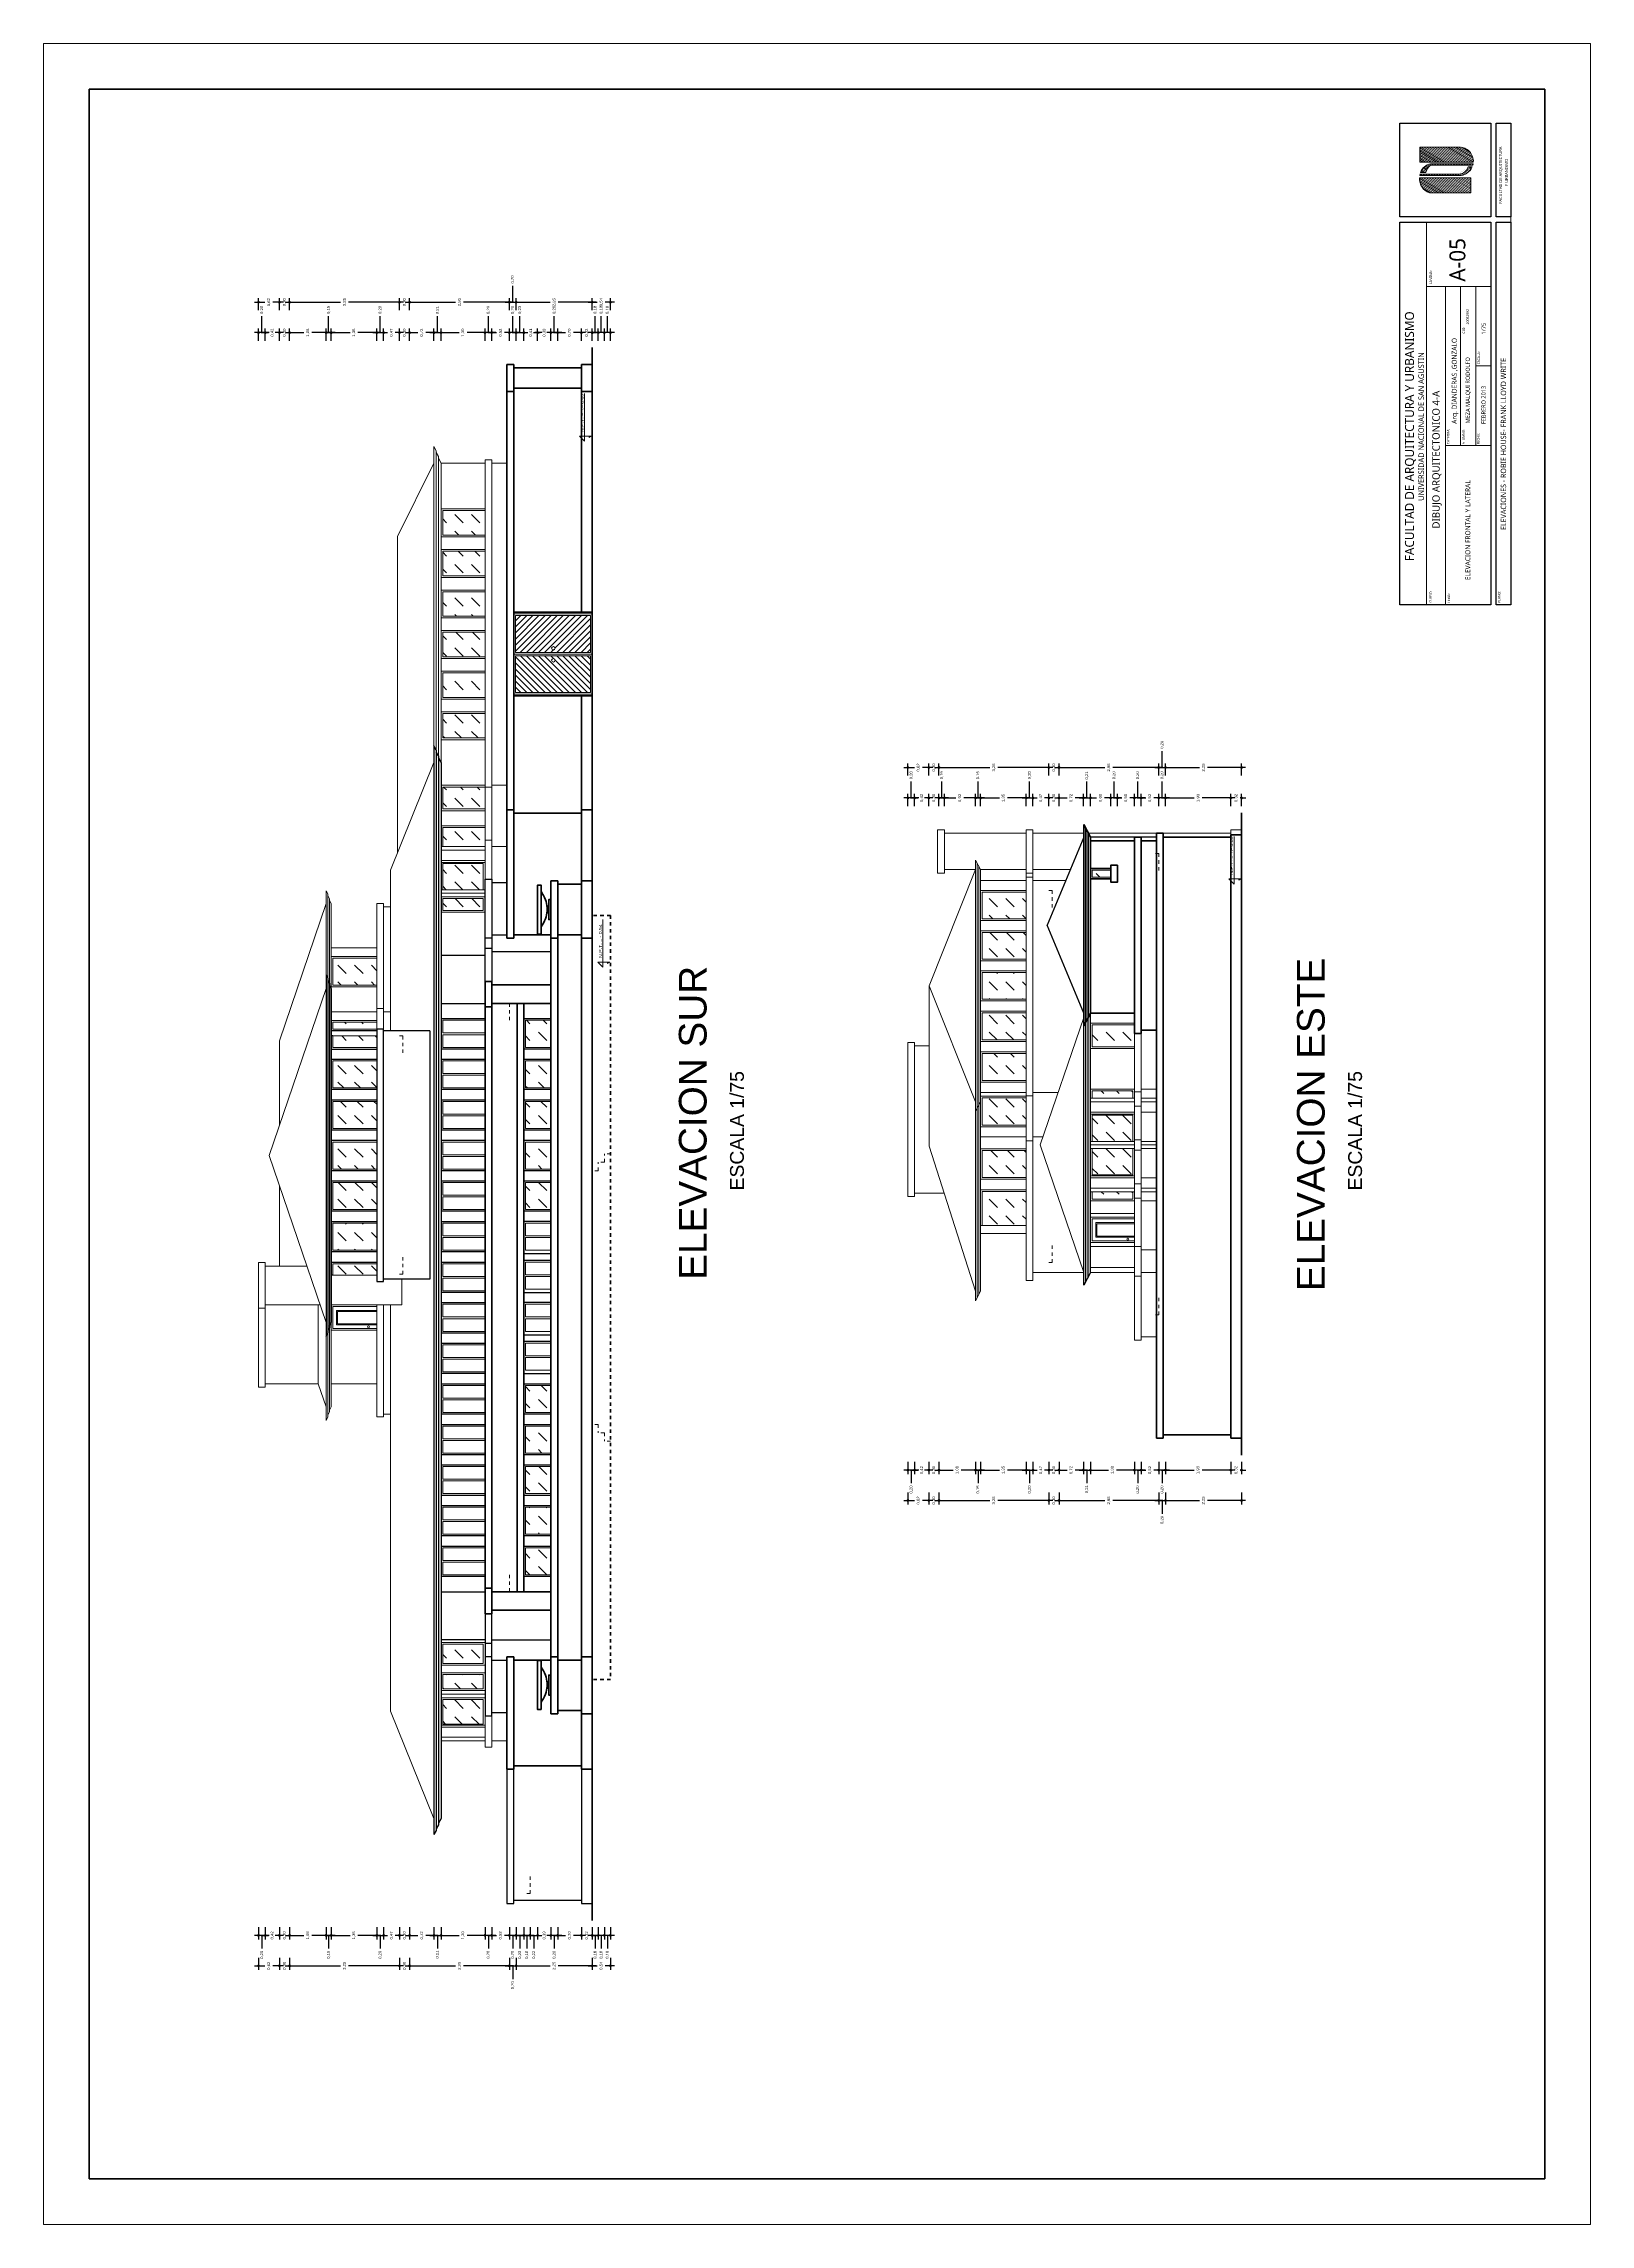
# Model space of a CAD drawing. Header units: millimetres. Extents: x -1459 to -1413, y -119 to 301.
# Drawn here: x -1459 to -1413.3, y 165.2 to 229.7 of the extents above; entities that cross this region are included whole.
import ezdxf

# ---------------------------------------------------------------- set-up
doc = ezdxf.new("R2010")
doc.units = ezdxf.units.MM
doc.linetypes.add('RAYITAS', pattern=[0.375, 0.25, -0.125])
doc.layers.get('0').update_dxf_attribs({"lineweight": 0})
doc.layers.get('Defpoints').update_dxf_attribs({"lineweight": 5})
for name, color, linetype, lineweight in [('CORTE PLUMA 5', 5, 'Continuous', 40), ('COTAS', 190, 'Continuous', 9), ('MURO CORTADO', 1, 'Continuous', 60), ('PLUMA 1', 236, 'Continuous', 5), ('PLUMA 2', 3, 'Continuous', 15), ('PLUMA 3', 30, 'Continuous', 20), ('PLUMA 4', 8, 'Continuous', 30), ('PLUMA 6', 140, 'Continuous', 50), ('PROYECCIONES', 40, 'RAYITAS', 13), ('ROTULO', 7, 'Continuous', 5), ('TEXTOS', 30, 'Continuous', 5)]:
    doc.layers.add(name, color=color, linetype=linetype, lineweight=lineweight)
doc.styles.add('Arial', font='arial.ttf')
doc.styles.add('ARIAL DERECHO', font='arial.ttf', dxfattribs={"width": 1.1})
doc.styles.add('Lucida handwriting', font='', dxfattribs={"width": 0.9, "oblique": 10})
doc.styles.get("Standard").update_dxf_attribs({"font": 'arial.ttf'})
doc.styles.get('Lucida handwriting').set_extended_font_data('Lucida Handwriting')
doc.dimstyles.new('COTAS 50 OK', dxfattribs={"dimtxt": 0.08, "dimasz": 0.13, "dimexe": 0.12, "dimexo": 0.2, "dimgap": 0.07, "dimtad": 0, "dimtih": 1, "dimtoh": 1, "dimzin": 0, "dimtxsty": 'ARIAL DERECHO', "dimblk": 'DOTSMALL', "dimcen": 0.15, "dimdle": 0.12, "dimadec": 0, "dimazin": 0, "dimtfac": 1, "dimtmove": 1, "dimatfit": 3, "dimfxl": 1, "dimtzin": 0, "dimarcsym": 0})
pattern_1 = [(135, (-1208.55178, -9.68027), (-0.4939141, 3e-17), [0.34925, -0.34925])]
pattern_2 = [(135, (-1208.55178, -9.68027), (-0.4490128, 3e-17), [0.3175, -0.3175])]

# ---------------------------------------------------------------- blocks, each defined once
blk = doc.blocks.new('_DotSmall')
at = {"color": 0, "linetype": 'ByBlock', "const_width": 0.5}
blk.add_lwpolyline([(-0.0625, 0, 1), (0.0625, 0, 1)], format="xyb", close=True, dxfattribs=at)
blk = doc.blocks.new('*D575')
at = {"layer": 'COTAS', "color": 0, "lineweight": -2}
for p, q in [((-1445.153, 222.414), (-1445.153, 222.554)), ((-1445.373, 222.066), (-1444.933, 222.066)), ((-1445.253, 221.827), (-1445.253, 222.186)), ((-1445.153, 222.066), (-1445.153, 222.414)), ((-1445.053, 221.827), (-1445.053, 222.186))]:
    blk.add_line(p, q, dxfattribs=at)
at = {"layer": 'Defpoints', "color": 0}
for p in [(-1445.053, 222.066), (-1445.253, 221.627), (-1445.053, 221.627)]:
    blk.add_point(p, dxfattribs=at)
at = {"layer": 'COTAS', "color": 0, "lineweight": -2, "xscale": 0.13, "yscale": 0.13, "zscale": 0.13, "rotation": 180}
blk.add_blockref('_DotSmall', (-1445.253, 222.066), dxfattribs=at)
at = {"layer": 'COTAS', "color": 0, "lineweight": -2, "xscale": 0.13, "yscale": 0.13, "zscale": 0.13}
blk.add_blockref('_DotSmall', (-1445.053, 222.066), dxfattribs=at)
at = {"layer": 'COTAS', "color": 0, "insert": (-1445.153, 222.738), "char_height": 0.08, "attachment_point": 5, "rotation": 90, "style": 'ARIAL DERECHO'}
blk.add_mtext('0,20', dxfattribs=at)
blk = doc.blocks.new('*D576')
at = {"layer": 'COTAS', "color": 0, "lineweight": -2}
for p, q in [((-1445.173, 222.066), (-1444.046, 222.066)), ((-1445.053, 221.827), (-1445.053, 222.186)), ((-1442.683, 222.066), (-1443.81, 222.066)), ((-1442.803, 221.827), (-1442.803, 222.186))]:
    blk.add_line(p, q, dxfattribs=at)
at = {"layer": 'Defpoints', "color": 0}
for p in [(-1442.803, 222.066), (-1445.053, 221.627), (-1442.803, 221.627)]:
    blk.add_point(p, dxfattribs=at)
at = {"layer": 'COTAS', "color": 0, "lineweight": -2, "xscale": 0.13, "yscale": 0.13, "zscale": 0.13, "rotation": 180}
blk.add_blockref('_DotSmall', (-1445.053, 222.066), dxfattribs=at)
at = {"layer": 'COTAS', "color": 0, "lineweight": -2, "xscale": 0.13, "yscale": 0.13, "zscale": 0.13}
blk.add_blockref('_DotSmall', (-1442.803, 222.066), dxfattribs=at)
at = {"layer": 'COTAS', "color": 0, "insert": (-1443.928, 222.066), "char_height": 0.08, "attachment_point": 5, "rotation": 90, "style": 'ARIAL DERECHO'}
blk.add_mtext('2,25', dxfattribs=at)
blk = doc.blocks.new('*D577')
at = {"layer": 'COTAS', "color": 0, "lineweight": -2}
for p, q in [((-1445.253, 220.927), (-1445.253, 221.286)), ((-1445.153, 221.514), (-1445.153, 221.654)), ((-1445.153, 221.166), (-1445.153, 221.514)), ((-1445.053, 220.927), (-1445.053, 221.286)), ((-1444.933, 221.166), (-1445.373, 221.166))]:
    blk.add_line(p, q, dxfattribs=at)
at = {"layer": 'Defpoints', "color": 0}
for p in [(-1445.253, 221.166), (-1445.253, 220.727), (-1445.053, 220.727)]:
    blk.add_point(p, dxfattribs=at)
at = {"layer": 'COTAS', "color": 0, "lineweight": -2, "xscale": 0.13, "yscale": 0.13, "zscale": 0.13, "rotation": 180}
blk.add_blockref('_DotSmall', (-1445.253, 221.166), dxfattribs=at)
at = {"layer": 'COTAS', "color": 0, "lineweight": -2, "xscale": 0.13, "yscale": 0.13, "zscale": 0.13}
blk.add_blockref('_DotSmall', (-1445.053, 221.166), dxfattribs=at)
at = {"layer": 'COTAS', "color": 0, "insert": (-1445.153, 221.838), "char_height": 0.08, "attachment_point": 5, "rotation": 90, "style": 'ARIAL DERECHO'}
blk.add_mtext('0,20', dxfattribs=at)
blk = doc.blocks.new('*D578')
at = {"layer": 'COTAS', "color": 0, "lineweight": -2}
for p, q in [((-1451.873, 222.066), (-1450.246, 222.066)), ((-1451.753, 221.827), (-1451.753, 222.186)), ((-1448.383, 222.066), (-1450.01, 222.066)), ((-1448.503, 221.827), (-1448.503, 222.186))]:
    blk.add_line(p, q, dxfattribs=at)
at = {"layer": 'Defpoints', "color": 0}
for p in [(-1448.503, 222.066), (-1451.753, 221.627), (-1448.503, 221.627)]:
    blk.add_point(p, dxfattribs=at)
at = {"layer": 'COTAS', "color": 0, "lineweight": -2, "xscale": 0.13, "yscale": 0.13, "zscale": 0.13, "rotation": 180}
blk.add_blockref('_DotSmall', (-1451.753, 222.066), dxfattribs=at)
at = {"layer": 'COTAS', "color": 0, "lineweight": -2, "xscale": 0.13, "yscale": 0.13, "zscale": 0.13}
blk.add_blockref('_DotSmall', (-1448.503, 222.066), dxfattribs=at)
at = {"layer": 'COTAS', "color": 0, "insert": (-1450.128, 222.066), "char_height": 0.08, "attachment_point": 5, "rotation": 90, "style": 'ARIAL DERECHO'}
blk.add_mtext('3,25', dxfattribs=at)
blk = doc.blocks.new('*D579')
at = {"layer": 'COTAS', "color": 0, "lineweight": -2}
for p, q in [((-1452.673, 220.927), (-1452.673, 221.286)), ((-1452.573, 221.514), (-1452.573, 221.654)), ((-1452.573, 221.166), (-1452.573, 221.514)), ((-1452.473, 220.927), (-1452.473, 221.286)), ((-1452.353, 221.166), (-1452.793, 221.166))]:
    blk.add_line(p, q, dxfattribs=at)
at = {"layer": 'Defpoints', "color": 0}
for p in [(-1452.673, 221.166), (-1452.673, 220.727), (-1452.473, 220.727)]:
    blk.add_point(p, dxfattribs=at)
at = {"layer": 'COTAS', "color": 0, "lineweight": -2, "xscale": 0.13, "yscale": 0.13, "zscale": 0.13, "rotation": 180}
blk.add_blockref('_DotSmall', (-1452.673, 221.166), dxfattribs=at)
at = {"layer": 'COTAS', "color": 0, "lineweight": -2, "xscale": 0.13, "yscale": 0.13, "zscale": 0.13}
blk.add_blockref('_DotSmall', (-1452.473, 221.166), dxfattribs=at)
at = {"layer": 'COTAS', "color": 0, "insert": (-1452.573, 221.838), "char_height": 0.08, "attachment_point": 5, "rotation": 90, "style": 'ARIAL DERECHO'}
blk.add_mtext('0,20', dxfattribs=at)
blk = doc.blocks.new('*D580')
at = {"layer": 'COTAS', "color": 0, "lineweight": -2}
for p, q in [((-1452.053, 220.927), (-1452.053, 221.286)), ((-1451.753, 220.927), (-1451.753, 221.286)), ((-1452.053, 221.166), (-1452.183, 221.166)), ((-1452.053, 221.166), (-1452.021, 221.166)), ((-1451.753, 221.166), (-1451.785, 221.166)), ((-1451.753, 221.166), (-1451.623, 221.166))]:
    blk.add_line(p, q, dxfattribs=at)
at = {"layer": 'Defpoints', "color": 0}
for p in [(-1452.053, 220.727), (-1451.753, 221.166), (-1451.753, 220.727)]:
    blk.add_point(p, dxfattribs=at)
at = {"layer": 'COTAS', "color": 0, "lineweight": -2, "xscale": 0.13, "yscale": 0.13, "zscale": 0.13}
blk.add_blockref('_DotSmall', (-1452.053, 221.166), dxfattribs=at)
at = {"layer": 'COTAS', "color": 0, "lineweight": -2, "xscale": 0.13, "yscale": 0.13, "zscale": 0.13, "rotation": 180}
blk.add_blockref('_DotSmall', (-1451.753, 221.166), dxfattribs=at)
at = {"layer": 'COTAS', "color": 0, "insert": (-1451.903, 221.166), "char_height": 0.08, "attachment_point": 5, "rotation": 90, "style": 'ARIAL DERECHO'}
blk.add_mtext('0,30', dxfattribs=at)
blk = doc.blocks.new('*D581')
at = {"layer": 'COTAS', "color": 0, "lineweight": -2}
for p, q in [((-1452.473, 220.927), (-1452.473, 221.286)), ((-1452.053, 220.927), (-1452.053, 221.286)), ((-1452.593, 221.166), (-1452.381, 221.166)), ((-1451.933, 221.166), (-1452.145, 221.166))]:
    blk.add_line(p, q, dxfattribs=at)
at = {"layer": 'Defpoints', "color": 0}
for p in [(-1452.473, 221.166), (-1452.473, 220.727), (-1452.053, 220.727)]:
    blk.add_point(p, dxfattribs=at)
at = {"layer": 'COTAS', "color": 0, "lineweight": -2, "xscale": 0.13, "yscale": 0.13, "zscale": 0.13, "rotation": 180}
blk.add_blockref('_DotSmall', (-1452.473, 221.166), dxfattribs=at)
at = {"layer": 'COTAS', "color": 0, "lineweight": -2, "xscale": 0.13, "yscale": 0.13, "zscale": 0.13}
blk.add_blockref('_DotSmall', (-1452.053, 221.166), dxfattribs=at)
at = {"layer": 'COTAS', "color": 0, "insert": (-1452.263, 221.166), "char_height": 0.08, "attachment_point": 5, "rotation": 90, "style": 'ARIAL DERECHO'}
blk.add_mtext('0,42', dxfattribs=at)
blk = doc.blocks.new('*D582')
at = {"layer": 'COTAS', "color": 0, "lineweight": -2}
for p, q in [((-1452.053, 222.066), (-1452.183, 222.066)), ((-1452.053, 221.827), (-1452.053, 222.186)), ((-1452.053, 222.066), (-1452.021, 222.066)), ((-1451.753, 222.066), (-1451.785, 222.066)), ((-1451.753, 221.827), (-1451.753, 222.186)), ((-1451.753, 222.066), (-1451.623, 222.066))]:
    blk.add_line(p, q, dxfattribs=at)
at = {"layer": 'Defpoints', "color": 0}
for p in [(-1452.053, 222.066), (-1452.053, 221.627), (-1451.753, 221.627)]:
    blk.add_point(p, dxfattribs=at)
at = {"layer": 'COTAS', "color": 0, "lineweight": -2, "xscale": 0.13, "yscale": 0.13, "zscale": 0.13}
blk.add_blockref('_DotSmall', (-1452.053, 222.066), dxfattribs=at)
at = {"layer": 'COTAS', "color": 0, "lineweight": -2, "xscale": 0.13, "yscale": 0.13, "zscale": 0.13, "rotation": 180}
blk.add_blockref('_DotSmall', (-1451.753, 222.066), dxfattribs=at)
at = {"layer": 'COTAS', "color": 0, "insert": (-1451.903, 222.066), "char_height": 0.08, "attachment_point": 5, "rotation": 90, "style": 'ARIAL DERECHO'}
blk.add_mtext('0,30', dxfattribs=at)
blk = doc.blocks.new('*D583')
at = {"layer": 'COTAS', "color": 0, "lineweight": -2}
for p, q in [((-1452.793, 222.066), (-1452.481, 222.066)), ((-1452.673, 221.827), (-1452.673, 222.186)), ((-1451.933, 222.066), (-1452.245, 222.066)), ((-1452.053, 221.827), (-1452.053, 222.186))]:
    blk.add_line(p, q, dxfattribs=at)
at = {"layer": 'Defpoints', "color": 0}
for p in [(-1452.673, 222.066), (-1452.673, 221.627), (-1452.053, 221.627)]:
    blk.add_point(p, dxfattribs=at)
at = {"layer": 'COTAS', "color": 0, "lineweight": -2, "xscale": 0.13, "yscale": 0.13, "zscale": 0.13, "rotation": 180}
blk.add_blockref('_DotSmall', (-1452.673, 222.066), dxfattribs=at)
at = {"layer": 'COTAS', "color": 0, "lineweight": -2, "xscale": 0.13, "yscale": 0.13, "zscale": 0.13}
blk.add_blockref('_DotSmall', (-1452.053, 222.066), dxfattribs=at)
at = {"layer": 'COTAS', "color": 0, "insert": (-1452.363, 222.066), "char_height": 0.08, "attachment_point": 5, "rotation": 90, "style": 'ARIAL DERECHO'}
blk.add_mtext('0,62', dxfattribs=at)
blk = doc.blocks.new('*D584')
at = {"layer": 'COTAS', "color": 0, "lineweight": -2}
for p, q in [((-1448.973, 220.927), (-1448.973, 221.286)), ((-1448.503, 220.927), (-1448.503, 221.286)), ((-1449.093, 221.166), (-1448.856, 221.166)), ((-1448.383, 221.166), (-1448.62, 221.166))]:
    blk.add_line(p, q, dxfattribs=at)
at = {"layer": 'Defpoints', "color": 0}
for p in [(-1448.973, 220.727), (-1448.503, 221.166), (-1448.503, 220.727)]:
    blk.add_point(p, dxfattribs=at)
at = {"layer": 'COTAS', "color": 0, "lineweight": -2, "xscale": 0.13, "yscale": 0.13, "zscale": 0.13, "rotation": 180}
blk.add_blockref('_DotSmall', (-1448.973, 221.166), dxfattribs=at)
at = {"layer": 'COTAS', "color": 0, "lineweight": -2, "xscale": 0.13, "yscale": 0.13, "zscale": 0.13}
blk.add_blockref('_DotSmall', (-1448.503, 221.166), dxfattribs=at)
at = {"layer": 'COTAS', "color": 0, "insert": (-1448.738, 221.166), "char_height": 0.08, "attachment_point": 5, "rotation": 90, "style": 'ARIAL DERECHO'}
blk.add_mtext('0,47', dxfattribs=at)
blk = doc.blocks.new('*D585')
at = {"layer": 'COTAS', "color": 0, "lineweight": -2}
for p, q in [((-1449.173, 220.927), (-1449.173, 221.286)), ((-1449.073, 221.514), (-1449.073, 221.654)), ((-1449.073, 221.166), (-1449.073, 221.514)), ((-1448.973, 220.927), (-1448.973, 221.286)), ((-1449.293, 221.166), (-1448.853, 221.166))]:
    blk.add_line(p, q, dxfattribs=at)
at = {"layer": 'Defpoints', "color": 0}
for p in [(-1449.173, 220.727), (-1448.973, 221.166), (-1448.973, 220.727)]:
    blk.add_point(p, dxfattribs=at)
at = {"layer": 'COTAS', "color": 0, "lineweight": -2, "xscale": 0.13, "yscale": 0.13, "zscale": 0.13, "rotation": 180}
blk.add_blockref('_DotSmall', (-1449.173, 221.166), dxfattribs=at)
at = {"layer": 'COTAS', "color": 0, "lineweight": -2, "xscale": 0.13, "yscale": 0.13, "zscale": 0.13}
blk.add_blockref('_DotSmall', (-1448.973, 221.166), dxfattribs=at)
at = {"layer": 'COTAS', "color": 0, "insert": (-1449.073, 221.838), "char_height": 0.08, "attachment_point": 5, "rotation": 90, "style": 'ARIAL DERECHO'}
blk.add_mtext('0,20', dxfattribs=at)
blk = doc.blocks.new('*D586')
at = {"layer": 'COTAS', "color": 0, "lineweight": -2}
for p, q in [((-1451.753, 220.927), (-1451.753, 221.286)), ((-1450.673, 220.927), (-1450.673, 221.286)), ((-1451.873, 221.166), (-1451.331, 221.166)), ((-1450.553, 221.166), (-1451.095, 221.166))]:
    blk.add_line(p, q, dxfattribs=at)
at = {"layer": 'Defpoints', "color": 0}
for p in [(-1451.753, 221.166), (-1451.753, 220.727), (-1450.673, 220.727)]:
    blk.add_point(p, dxfattribs=at)
at = {"layer": 'COTAS', "color": 0, "lineweight": -2, "xscale": 0.13, "yscale": 0.13, "zscale": 0.13, "rotation": 180}
blk.add_blockref('_DotSmall', (-1451.753, 221.166), dxfattribs=at)
at = {"layer": 'COTAS', "color": 0, "lineweight": -2, "xscale": 0.13, "yscale": 0.13, "zscale": 0.13}
blk.add_blockref('_DotSmall', (-1450.673, 221.166), dxfattribs=at)
at = {"layer": 'COTAS', "color": 0, "insert": (-1451.213, 221.166), "char_height": 0.08, "attachment_point": 5, "rotation": 90, "style": 'ARIAL DERECHO'}
blk.add_mtext('1,08', dxfattribs=at)
blk = doc.blocks.new('*D587')
at = {"layer": 'COTAS', "color": 0, "lineweight": -2}
for p, q in [((-1450.673, 220.927), (-1450.673, 221.286)), ((-1450.598, 221.514), (-1450.598, 221.654)), ((-1450.598, 221.166), (-1450.598, 221.514)), ((-1450.523, 220.927), (-1450.523, 221.286)), ((-1450.403, 221.166), (-1450.793, 221.166))]:
    blk.add_line(p, q, dxfattribs=at)
at = {"layer": 'Defpoints', "color": 0}
for p in [(-1450.673, 221.166), (-1450.673, 220.727), (-1450.523, 220.727)]:
    blk.add_point(p, dxfattribs=at)
at = {"layer": 'COTAS', "color": 0, "lineweight": -2, "xscale": 0.13, "yscale": 0.13, "zscale": 0.13, "rotation": 180}
blk.add_blockref('_DotSmall', (-1450.673, 221.166), dxfattribs=at)
at = {"layer": 'COTAS', "color": 0, "lineweight": -2, "xscale": 0.13, "yscale": 0.13, "zscale": 0.13}
blk.add_blockref('_DotSmall', (-1450.523, 221.166), dxfattribs=at)
at = {"layer": 'COTAS', "color": 0, "insert": (-1450.598, 221.838), "char_height": 0.08, "attachment_point": 5, "rotation": 90, "style": 'ARIAL DERECHO'}
blk.add_mtext('0,15', dxfattribs=at)
blk = doc.blocks.new('*D588')
at = {"layer": 'COTAS', "color": 0, "lineweight": -2}
for p, q in [((-1450.523, 220.927), (-1450.523, 221.286)), ((-1449.173, 220.927), (-1449.173, 221.286)), ((-1450.643, 221.166), (-1449.966, 221.166)), ((-1449.053, 221.166), (-1449.73, 221.166))]:
    blk.add_line(p, q, dxfattribs=at)
at = {"layer": 'Defpoints', "color": 0}
for p in [(-1450.523, 220.727), (-1449.173, 221.166), (-1449.173, 220.727)]:
    blk.add_point(p, dxfattribs=at)
at = {"layer": 'COTAS', "color": 0, "lineweight": -2, "xscale": 0.13, "yscale": 0.13, "zscale": 0.13, "rotation": 180}
blk.add_blockref('_DotSmall', (-1450.523, 221.166), dxfattribs=at)
at = {"layer": 'COTAS', "color": 0, "lineweight": -2, "xscale": 0.13, "yscale": 0.13, "zscale": 0.13}
blk.add_blockref('_DotSmall', (-1449.173, 221.166), dxfattribs=at)
at = {"layer": 'COTAS', "color": 0, "insert": (-1449.848, 221.166), "char_height": 0.08, "attachment_point": 5, "rotation": 90, "style": 'ARIAL DERECHO'}
blk.add_mtext('1,35', dxfattribs=at)
blk = doc.blocks.new('*D589')
at = {"layer": 'COTAS', "color": 0, "lineweight": -2}
for p, q in [((-1447.483, 220.927), (-1447.483, 221.286)), ((-1447.378, 221.514), (-1447.378, 221.654)), ((-1447.378, 221.166), (-1447.378, 221.514)), ((-1447.273, 220.927), (-1447.273, 221.286)), ((-1447.603, 221.166), (-1447.153, 221.166))]:
    blk.add_line(p, q, dxfattribs=at)
at = {"layer": 'Defpoints', "color": 0}
for p in [(-1447.483, 220.727), (-1447.273, 221.166), (-1447.273, 220.727)]:
    blk.add_point(p, dxfattribs=at)
at = {"layer": 'COTAS', "color": 0, "lineweight": -2, "xscale": 0.13, "yscale": 0.13, "zscale": 0.13, "rotation": 180}
blk.add_blockref('_DotSmall', (-1447.483, 221.166), dxfattribs=at)
at = {"layer": 'COTAS', "color": 0, "lineweight": -2, "xscale": 0.13, "yscale": 0.13, "zscale": 0.13}
blk.add_blockref('_DotSmall', (-1447.273, 221.166), dxfattribs=at)
at = {"layer": 'COTAS', "color": 0, "insert": (-1447.378, 221.829), "char_height": 0.08, "attachment_point": 5, "rotation": 90, "style": 'ARIAL DERECHO'}
blk.add_mtext('0,21', dxfattribs=at)
blk = doc.blocks.new('*D590')
at = {"layer": 'COTAS', "color": 0, "lineweight": -2}
for p, q in [((-1447.273, 220.927), (-1447.273, 221.286)), ((-1445.973, 220.927), (-1445.973, 221.286)), ((-1447.393, 221.166), (-1446.741, 221.166)), ((-1445.853, 221.166), (-1446.505, 221.166))]:
    blk.add_line(p, q, dxfattribs=at)
at = {"layer": 'Defpoints', "color": 0}
for p in [(-1447.273, 221.166), (-1447.273, 220.727), (-1445.973, 220.727)]:
    blk.add_point(p, dxfattribs=at)
at = {"layer": 'COTAS', "color": 0, "lineweight": -2, "xscale": 0.13, "yscale": 0.13, "zscale": 0.13, "rotation": 180}
blk.add_blockref('_DotSmall', (-1447.273, 221.166), dxfattribs=at)
at = {"layer": 'COTAS', "color": 0, "lineweight": -2, "xscale": 0.13, "yscale": 0.13, "zscale": 0.13}
blk.add_blockref('_DotSmall', (-1445.973, 221.166), dxfattribs=at)
at = {"layer": 'COTAS', "color": 0, "insert": (-1446.623, 221.166), "char_height": 0.08, "attachment_point": 5, "rotation": 90, "style": 'ARIAL DERECHO'}
blk.add_mtext('1,30', dxfattribs=at)
blk = doc.blocks.new('*D591')
at = {"layer": 'COTAS', "color": 0, "lineweight": -2}
for p, q in [((-1445.973, 220.927), (-1445.973, 221.286)), ((-1445.873, 221.514), (-1445.873, 221.654)), ((-1445.873, 221.166), (-1445.873, 221.514)), ((-1445.773, 220.927), (-1445.773, 221.286)), ((-1445.653, 221.166), (-1446.093, 221.166))]:
    blk.add_line(p, q, dxfattribs=at)
at = {"layer": 'Defpoints', "color": 0}
for p in [(-1445.973, 221.166), (-1445.973, 220.727), (-1445.773, 220.727)]:
    blk.add_point(p, dxfattribs=at)
at = {"layer": 'COTAS', "color": 0, "lineweight": -2, "xscale": 0.13, "yscale": 0.13, "zscale": 0.13, "rotation": 180}
blk.add_blockref('_DotSmall', (-1445.973, 221.166), dxfattribs=at)
at = {"layer": 'COTAS', "color": 0, "lineweight": -2, "xscale": 0.13, "yscale": 0.13, "zscale": 0.13}
blk.add_blockref('_DotSmall', (-1445.773, 221.166), dxfattribs=at)
at = {"layer": 'COTAS', "color": 0, "insert": (-1445.873, 221.838), "char_height": 0.08, "attachment_point": 5, "rotation": 90, "style": 'ARIAL DERECHO'}
blk.add_mtext('0,20', dxfattribs=at)
blk = doc.blocks.new('*D592')
at = {"layer": 'COTAS', "color": 0, "lineweight": -2}
for p, q in [((-1445.773, 220.927), (-1445.773, 221.286)), ((-1445.253, 220.927), (-1445.253, 221.286)), ((-1445.893, 221.166), (-1445.631, 221.166)), ((-1445.133, 221.166), (-1445.395, 221.166))]:
    blk.add_line(p, q, dxfattribs=at)
at = {"layer": 'Defpoints', "color": 0}
for p in [(-1445.773, 221.166), (-1445.773, 220.727), (-1445.253, 220.727)]:
    blk.add_point(p, dxfattribs=at)
at = {"layer": 'COTAS', "color": 0, "lineweight": -2, "xscale": 0.13, "yscale": 0.13, "zscale": 0.13, "rotation": 180}
blk.add_blockref('_DotSmall', (-1445.773, 221.166), dxfattribs=at)
at = {"layer": 'COTAS', "color": 0, "lineweight": -2, "xscale": 0.13, "yscale": 0.13, "zscale": 0.13}
blk.add_blockref('_DotSmall', (-1445.253, 221.166), dxfattribs=at)
at = {"layer": 'COTAS', "color": 0, "insert": (-1445.513, 221.166), "char_height": 0.08, "attachment_point": 5, "rotation": 90, "style": 'ARIAL DERECHO'}
blk.add_mtext('0,52', dxfattribs=at)
blk = doc.blocks.new('*D593')
at = {"layer": 'COTAS', "color": 0, "lineweight": -2}
for p, q in [((-1444.023, 220.927), (-1444.023, 221.286)), ((-1443.923, 221.514), (-1443.923, 221.654)), ((-1443.923, 221.166), (-1443.923, 221.514)), ((-1443.823, 220.927), (-1443.823, 221.286)), ((-1443.703, 221.166), (-1444.143, 221.166))]:
    blk.add_line(p, q, dxfattribs=at)
at = {"layer": 'Defpoints', "color": 0}
for p in [(-1444.023, 221.166), (-1444.023, 220.727), (-1443.823, 220.727)]:
    blk.add_point(p, dxfattribs=at)
at = {"layer": 'COTAS', "color": 0, "lineweight": -2, "xscale": 0.13, "yscale": 0.13, "zscale": 0.13, "rotation": 180}
blk.add_blockref('_DotSmall', (-1444.023, 221.166), dxfattribs=at)
at = {"layer": 'COTAS', "color": 0, "lineweight": -2, "xscale": 0.13, "yscale": 0.13, "zscale": 0.13}
blk.add_blockref('_DotSmall', (-1443.823, 221.166), dxfattribs=at)
at = {"layer": 'COTAS', "color": 0, "insert": (-1443.923, 221.838), "char_height": 0.08, "attachment_point": 5, "rotation": 90, "style": 'ARIAL DERECHO'}
blk.add_mtext('0,20', dxfattribs=at)
blk = doc.blocks.new('*D594')
at = {"layer": 'COTAS', "color": 0, "lineweight": -2}
for p, q in [((-1443.123, 220.927), (-1443.123, 221.286)), ((-1442.803, 220.927), (-1442.803, 221.286)), ((-1443.123, 221.166), (-1443.253, 221.166)), ((-1443.123, 221.166), (-1443.081, 221.166)), ((-1442.803, 221.166), (-1442.845, 221.166)), ((-1442.803, 221.166), (-1442.673, 221.166))]:
    blk.add_line(p, q, dxfattribs=at)
at = {"layer": 'Defpoints', "color": 0}
for p in [(-1443.123, 220.727), (-1442.803, 221.166), (-1442.803, 220.727)]:
    blk.add_point(p, dxfattribs=at)
at = {"layer": 'COTAS', "color": 0, "lineweight": -2, "xscale": 0.13, "yscale": 0.13, "zscale": 0.13}
blk.add_blockref('_DotSmall', (-1443.123, 221.166), dxfattribs=at)
at = {"layer": 'COTAS', "color": 0, "lineweight": -2, "xscale": 0.13, "yscale": 0.13, "zscale": 0.13, "rotation": 180}
blk.add_blockref('_DotSmall', (-1442.803, 221.166), dxfattribs=at)
at = {"layer": 'COTAS', "color": 0, "insert": (-1442.963, 221.166), "char_height": 0.08, "attachment_point": 5, "rotation": 90, "style": 'ARIAL DERECHO'}
blk.add_mtext('0,32', dxfattribs=at)
blk = doc.blocks.new('*D595')
at = {"layer": 'COTAS', "color": 0, "lineweight": -2}
for p, q in [((-1443.823, 220.927), (-1443.823, 221.286)), ((-1443.123, 220.927), (-1443.123, 221.286)), ((-1443.943, 221.166), (-1443.591, 221.166)), ((-1443.003, 221.166), (-1443.355, 221.166))]:
    blk.add_line(p, q, dxfattribs=at)
at = {"layer": 'Defpoints', "color": 0}
for p in [(-1443.823, 221.166), (-1443.823, 220.727), (-1443.123, 220.727)]:
    blk.add_point(p, dxfattribs=at)
at = {"layer": 'COTAS', "color": 0, "lineweight": -2, "xscale": 0.13, "yscale": 0.13, "zscale": 0.13, "rotation": 180}
blk.add_blockref('_DotSmall', (-1443.823, 221.166), dxfattribs=at)
at = {"layer": 'COTAS', "color": 0, "lineweight": -2, "xscale": 0.13, "yscale": 0.13, "zscale": 0.13}
blk.add_blockref('_DotSmall', (-1443.123, 221.166), dxfattribs=at)
at = {"layer": 'COTAS', "color": 0, "insert": (-1443.473, 221.166), "char_height": 0.08, "attachment_point": 5, "rotation": 90, "style": 'ARIAL DERECHO'}
blk.add_mtext('0,70', dxfattribs=at)
blk = doc.blocks.new('*D596')
at = {"layer": 'COTAS', "color": 0, "lineweight": -2}
for p, q in [((-1442.443, 220.927), (-1442.443, 221.286)), ((-1442.353, 221.514), (-1442.353, 221.654)), ((-1442.353, 221.166), (-1442.353, 221.514)), ((-1442.263, 220.927), (-1442.263, 221.286)), ((-1442.143, 221.166), (-1442.563, 221.166))]:
    blk.add_line(p, q, dxfattribs=at)
at = {"layer": 'Defpoints', "color": 0}
for p in [(-1442.443, 221.166), (-1442.443, 220.727), (-1442.263, 220.727)]:
    blk.add_point(p, dxfattribs=at)
at = {"layer": 'COTAS', "color": 0, "lineweight": -2, "xscale": 0.13, "yscale": 0.13, "zscale": 0.13, "rotation": 180}
blk.add_blockref('_DotSmall', (-1442.443, 221.166), dxfattribs=at)
at = {"layer": 'COTAS', "color": 0, "lineweight": -2, "xscale": 0.13, "yscale": 0.13, "zscale": 0.13}
blk.add_blockref('_DotSmall', (-1442.263, 221.166), dxfattribs=at)
at = {"layer": 'COTAS', "color": 0, "insert": (-1442.353, 221.838), "char_height": 0.08, "attachment_point": 5, "rotation": 90, "style": 'ARIAL DERECHO'}
blk.add_mtext('0,18', dxfattribs=at)
blk = doc.blocks.new('*D617')
at = {"layer": 'COTAS', "color": 0, "lineweight": -2}
for p, q in [((-1445.373, 172.862), (-1444.933, 172.862)), ((-1445.253, 173.102), (-1445.253, 172.742)), ((-1445.153, 172.862), (-1445.153, 172.611)), ((-1445.053, 173.102), (-1445.053, 172.742)), ((-1445.153, 172.611), (-1445.153, 172.471))]:
    blk.add_line(p, q, dxfattribs=at)
at = {"layer": 'Defpoints', "color": 0}
for p in [(-1445.253, 173.302), (-1445.053, 173.302), (-1445.053, 172.862)]:
    blk.add_point(p, dxfattribs=at)
at = {"layer": 'COTAS', "color": 0, "lineweight": -2, "xscale": 0.13, "yscale": 0.13, "zscale": 0.13, "rotation": 180}
blk.add_blockref('_DotSmall', (-1445.253, 172.862), dxfattribs=at)
at = {"layer": 'COTAS', "color": 0, "lineweight": -2, "xscale": 0.13, "yscale": 0.13, "zscale": 0.13}
blk.add_blockref('_DotSmall', (-1445.053, 172.862), dxfattribs=at)
at = {"layer": 'COTAS', "color": 0, "insert": (-1445.153, 172.287), "char_height": 0.08, "attachment_point": 5, "rotation": 90, "style": 'ARIAL DERECHO'}
blk.add_mtext('0,20', dxfattribs=at)
blk = doc.blocks.new('*D618')
at = {"layer": 'COTAS', "color": 0, "lineweight": -2}
for p, q in [((-1445.173, 172.862), (-1444.046, 172.862)), ((-1445.053, 173.102), (-1445.053, 172.742)), ((-1442.683, 172.862), (-1443.81, 172.862)), ((-1442.803, 173.102), (-1442.803, 172.742))]:
    blk.add_line(p, q, dxfattribs=at)
at = {"layer": 'Defpoints', "color": 0}
for p in [(-1445.053, 173.302), (-1442.803, 173.302), (-1442.803, 172.862)]:
    blk.add_point(p, dxfattribs=at)
at = {"layer": 'COTAS', "color": 0, "lineweight": -2, "xscale": 0.13, "yscale": 0.13, "zscale": 0.13, "rotation": 180}
blk.add_blockref('_DotSmall', (-1445.053, 172.862), dxfattribs=at)
at = {"layer": 'COTAS', "color": 0, "lineweight": -2, "xscale": 0.13, "yscale": 0.13, "zscale": 0.13}
blk.add_blockref('_DotSmall', (-1442.803, 172.862), dxfattribs=at)
at = {"layer": 'COTAS', "color": 0, "insert": (-1443.928, 172.862), "char_height": 0.08, "attachment_point": 5, "rotation": 90, "style": 'ARIAL DERECHO'}
blk.add_mtext('2,25', dxfattribs=at)
blk = doc.blocks.new('*D597')
at = {"layer": 'COTAS', "color": 0, "lineweight": -2}
for p, q in [((-1444.933, 173.762), (-1445.373, 173.762)), ((-1445.253, 174.002), (-1445.253, 173.642)), ((-1445.153, 173.762), (-1445.153, 173.511)), ((-1445.153, 173.511), (-1445.153, 173.371)), ((-1445.053, 174.002), (-1445.053, 173.642))]:
    blk.add_line(p, q, dxfattribs=at)
at = {"layer": 'Defpoints', "color": 0}
for p in [(-1445.253, 174.202), (-1445.053, 174.202), (-1445.253, 173.762)]:
    blk.add_point(p, dxfattribs=at)
at = {"layer": 'COTAS', "color": 0, "lineweight": -2, "xscale": 0.13, "yscale": 0.13, "zscale": 0.13, "rotation": 180}
blk.add_blockref('_DotSmall', (-1445.253, 173.762), dxfattribs=at)
at = {"layer": 'COTAS', "color": 0, "lineweight": -2, "xscale": 0.13, "yscale": 0.13, "zscale": 0.13}
blk.add_blockref('_DotSmall', (-1445.053, 173.762), dxfattribs=at)
at = {"layer": 'COTAS', "color": 0, "insert": (-1445.153, 173.187), "char_height": 0.08, "attachment_point": 5, "rotation": 90, "style": 'ARIAL DERECHO'}
blk.add_mtext('0,20', dxfattribs=at)
blk = doc.blocks.new('*D598')
at = {"layer": 'COTAS', "color": 0, "lineweight": -2}
for p, q in [((-1451.873, 172.862), (-1450.246, 172.862)), ((-1451.753, 173.102), (-1451.753, 172.742)), ((-1448.383, 172.862), (-1450.01, 172.862)), ((-1448.503, 173.102), (-1448.503, 172.742))]:
    blk.add_line(p, q, dxfattribs=at)
at = {"layer": 'Defpoints', "color": 0}
for p in [(-1451.753, 173.302), (-1448.503, 173.302), (-1448.503, 172.862)]:
    blk.add_point(p, dxfattribs=at)
at = {"layer": 'COTAS', "color": 0, "lineweight": -2, "xscale": 0.13, "yscale": 0.13, "zscale": 0.13, "rotation": 180}
blk.add_blockref('_DotSmall', (-1451.753, 172.862), dxfattribs=at)
at = {"layer": 'COTAS', "color": 0, "lineweight": -2, "xscale": 0.13, "yscale": 0.13, "zscale": 0.13}
blk.add_blockref('_DotSmall', (-1448.503, 172.862), dxfattribs=at)
at = {"layer": 'COTAS', "color": 0, "insert": (-1450.128, 172.862), "char_height": 0.08, "attachment_point": 5, "rotation": 90, "style": 'ARIAL DERECHO'}
blk.add_mtext('3,25', dxfattribs=at)
blk = doc.blocks.new('*D599')
at = {"layer": 'COTAS', "color": 0, "lineweight": -2}
for p, q in [((-1452.353, 173.762), (-1452.793, 173.762)), ((-1452.673, 174.002), (-1452.673, 173.642)), ((-1452.573, 173.762), (-1452.573, 173.511)), ((-1452.573, 173.511), (-1452.573, 173.371)), ((-1452.473, 174.002), (-1452.473, 173.642))]:
    blk.add_line(p, q, dxfattribs=at)
at = {"layer": 'Defpoints', "color": 0}
for p in [(-1452.673, 174.202), (-1452.473, 174.202), (-1452.673, 173.762)]:
    blk.add_point(p, dxfattribs=at)
at = {"layer": 'COTAS', "color": 0, "lineweight": -2, "xscale": 0.13, "yscale": 0.13, "zscale": 0.13, "rotation": 180}
blk.add_blockref('_DotSmall', (-1452.673, 173.762), dxfattribs=at)
at = {"layer": 'COTAS', "color": 0, "lineweight": -2, "xscale": 0.13, "yscale": 0.13, "zscale": 0.13}
blk.add_blockref('_DotSmall', (-1452.473, 173.762), dxfattribs=at)
at = {"layer": 'COTAS', "color": 0, "insert": (-1452.573, 173.187), "char_height": 0.08, "attachment_point": 5, "rotation": 90, "style": 'ARIAL DERECHO'}
blk.add_mtext('0,20', dxfattribs=at)
blk = doc.blocks.new('*D600')
at = {"layer": 'COTAS', "color": 0, "lineweight": -2}
for p, q in [((-1452.053, 173.762), (-1452.183, 173.762)), ((-1452.053, 174.002), (-1452.053, 173.642)), ((-1452.053, 173.762), (-1452.021, 173.762)), ((-1451.753, 173.762), (-1451.785, 173.762)), ((-1451.753, 174.002), (-1451.753, 173.642)), ((-1451.753, 173.762), (-1451.623, 173.762))]:
    blk.add_line(p, q, dxfattribs=at)
at = {"layer": 'Defpoints', "color": 0}
for p in [(-1452.053, 174.202), (-1451.753, 174.202), (-1451.753, 173.762)]:
    blk.add_point(p, dxfattribs=at)
at = {"layer": 'COTAS', "color": 0, "lineweight": -2, "xscale": 0.13, "yscale": 0.13, "zscale": 0.13}
blk.add_blockref('_DotSmall', (-1452.053, 173.762), dxfattribs=at)
at = {"layer": 'COTAS', "color": 0, "lineweight": -2, "xscale": 0.13, "yscale": 0.13, "zscale": 0.13, "rotation": 180}
blk.add_blockref('_DotSmall', (-1451.753, 173.762), dxfattribs=at)
at = {"layer": 'COTAS', "color": 0, "insert": (-1451.903, 173.762), "char_height": 0.08, "attachment_point": 5, "rotation": 90, "style": 'ARIAL DERECHO'}
blk.add_mtext('0,30', dxfattribs=at)
blk = doc.blocks.new('*D601')
at = {"layer": 'COTAS', "color": 0, "lineweight": -2}
for p, q in [((-1452.593, 173.762), (-1452.381, 173.762)), ((-1452.473, 174.002), (-1452.473, 173.642)), ((-1451.933, 173.762), (-1452.145, 173.762)), ((-1452.053, 174.002), (-1452.053, 173.642))]:
    blk.add_line(p, q, dxfattribs=at)
at = {"layer": 'Defpoints', "color": 0}
for p in [(-1452.473, 174.202), (-1452.053, 174.202), (-1452.473, 173.762)]:
    blk.add_point(p, dxfattribs=at)
at = {"layer": 'COTAS', "color": 0, "lineweight": -2, "xscale": 0.13, "yscale": 0.13, "zscale": 0.13, "rotation": 180}
blk.add_blockref('_DotSmall', (-1452.473, 173.762), dxfattribs=at)
at = {"layer": 'COTAS', "color": 0, "lineweight": -2, "xscale": 0.13, "yscale": 0.13, "zscale": 0.13}
blk.add_blockref('_DotSmall', (-1452.053, 173.762), dxfattribs=at)
at = {"layer": 'COTAS', "color": 0, "insert": (-1452.263, 173.762), "char_height": 0.08, "attachment_point": 5, "rotation": 90, "style": 'ARIAL DERECHO'}
blk.add_mtext('0,42', dxfattribs=at)
blk = doc.blocks.new('*D602')
at = {"layer": 'COTAS', "color": 0, "lineweight": -2}
for p, q in [((-1452.053, 172.862), (-1452.183, 172.862)), ((-1452.053, 173.102), (-1452.053, 172.742)), ((-1452.053, 172.862), (-1452.021, 172.862)), ((-1451.753, 172.862), (-1451.785, 172.862)), ((-1451.753, 173.102), (-1451.753, 172.742)), ((-1451.753, 172.862), (-1451.623, 172.862))]:
    blk.add_line(p, q, dxfattribs=at)
at = {"layer": 'Defpoints', "color": 0}
for p in [(-1452.053, 173.302), (-1452.053, 172.862), (-1451.753, 173.302)]:
    blk.add_point(p, dxfattribs=at)
at = {"layer": 'COTAS', "color": 0, "lineweight": -2, "xscale": 0.13, "yscale": 0.13, "zscale": 0.13}
blk.add_blockref('_DotSmall', (-1452.053, 172.862), dxfattribs=at)
at = {"layer": 'COTAS', "color": 0, "lineweight": -2, "xscale": 0.13, "yscale": 0.13, "zscale": 0.13, "rotation": 180}
blk.add_blockref('_DotSmall', (-1451.753, 172.862), dxfattribs=at)
at = {"layer": 'COTAS', "color": 0, "insert": (-1451.903, 172.862), "char_height": 0.08, "attachment_point": 5, "rotation": 90, "style": 'ARIAL DERECHO'}
blk.add_mtext('0,30', dxfattribs=at)
blk = doc.blocks.new('*D603')
at = {"layer": 'COTAS', "color": 0, "lineweight": -2}
for p, q in [((-1452.793, 172.862), (-1452.481, 172.862)), ((-1452.673, 173.102), (-1452.673, 172.742)), ((-1451.933, 172.862), (-1452.245, 172.862)), ((-1452.053, 173.102), (-1452.053, 172.742))]:
    blk.add_line(p, q, dxfattribs=at)
at = {"layer": 'Defpoints', "color": 0}
for p in [(-1452.673, 173.302), (-1452.673, 172.862), (-1452.053, 173.302)]:
    blk.add_point(p, dxfattribs=at)
at = {"layer": 'COTAS', "color": 0, "lineweight": -2, "xscale": 0.13, "yscale": 0.13, "zscale": 0.13, "rotation": 180}
blk.add_blockref('_DotSmall', (-1452.673, 172.862), dxfattribs=at)
at = {"layer": 'COTAS', "color": 0, "lineweight": -2, "xscale": 0.13, "yscale": 0.13, "zscale": 0.13}
blk.add_blockref('_DotSmall', (-1452.053, 172.862), dxfattribs=at)
at = {"layer": 'COTAS', "color": 0, "insert": (-1452.363, 172.862), "char_height": 0.08, "attachment_point": 5, "rotation": 90, "style": 'ARIAL DERECHO'}
blk.add_mtext('0,62', dxfattribs=at)
blk = doc.blocks.new('*D604')
at = {"layer": 'COTAS', "color": 0, "lineweight": -2}
for p, q in [((-1449.093, 173.762), (-1448.856, 173.762)), ((-1448.973, 174.002), (-1448.973, 173.642)), ((-1448.383, 173.762), (-1448.62, 173.762)), ((-1448.503, 174.002), (-1448.503, 173.642))]:
    blk.add_line(p, q, dxfattribs=at)
at = {"layer": 'Defpoints', "color": 0}
for p in [(-1448.973, 174.202), (-1448.503, 174.202), (-1448.503, 173.762)]:
    blk.add_point(p, dxfattribs=at)
at = {"layer": 'COTAS', "color": 0, "lineweight": -2, "xscale": 0.13, "yscale": 0.13, "zscale": 0.13, "rotation": 180}
blk.add_blockref('_DotSmall', (-1448.973, 173.762), dxfattribs=at)
at = {"layer": 'COTAS', "color": 0, "lineweight": -2, "xscale": 0.13, "yscale": 0.13, "zscale": 0.13}
blk.add_blockref('_DotSmall', (-1448.503, 173.762), dxfattribs=at)
at = {"layer": 'COTAS', "color": 0, "insert": (-1448.738, 173.762), "char_height": 0.08, "attachment_point": 5, "rotation": 90, "style": 'ARIAL DERECHO'}
blk.add_mtext('0,47', dxfattribs=at)
blk = doc.blocks.new('*D605')
at = {"layer": 'COTAS', "color": 0, "lineweight": -2}
for p, q in [((-1449.293, 173.762), (-1448.853, 173.762)), ((-1449.173, 174.002), (-1449.173, 173.642)), ((-1449.073, 173.762), (-1449.073, 173.511)), ((-1449.073, 173.511), (-1449.073, 173.371)), ((-1448.973, 174.002), (-1448.973, 173.642))]:
    blk.add_line(p, q, dxfattribs=at)
at = {"layer": 'Defpoints', "color": 0}
for p in [(-1449.173, 174.202), (-1448.973, 174.202), (-1448.973, 173.762)]:
    blk.add_point(p, dxfattribs=at)
at = {"layer": 'COTAS', "color": 0, "lineweight": -2, "xscale": 0.13, "yscale": 0.13, "zscale": 0.13, "rotation": 180}
blk.add_blockref('_DotSmall', (-1449.173, 173.762), dxfattribs=at)
at = {"layer": 'COTAS', "color": 0, "lineweight": -2, "xscale": 0.13, "yscale": 0.13, "zscale": 0.13}
blk.add_blockref('_DotSmall', (-1448.973, 173.762), dxfattribs=at)
at = {"layer": 'COTAS', "color": 0, "insert": (-1449.073, 173.187), "char_height": 0.08, "attachment_point": 5, "rotation": 90, "style": 'ARIAL DERECHO'}
blk.add_mtext('0,20', dxfattribs=at)
blk = doc.blocks.new('*D606')
at = {"layer": 'COTAS', "color": 0, "lineweight": -2}
for p, q in [((-1451.873, 173.762), (-1451.331, 173.762)), ((-1451.753, 174.002), (-1451.753, 173.642)), ((-1450.553, 173.762), (-1451.095, 173.762)), ((-1450.673, 174.002), (-1450.673, 173.642))]:
    blk.add_line(p, q, dxfattribs=at)
at = {"layer": 'Defpoints', "color": 0}
for p in [(-1451.753, 174.202), (-1450.673, 174.202), (-1451.753, 173.762)]:
    blk.add_point(p, dxfattribs=at)
at = {"layer": 'COTAS', "color": 0, "lineweight": -2, "xscale": 0.13, "yscale": 0.13, "zscale": 0.13, "rotation": 180}
blk.add_blockref('_DotSmall', (-1451.753, 173.762), dxfattribs=at)
at = {"layer": 'COTAS', "color": 0, "lineweight": -2, "xscale": 0.13, "yscale": 0.13, "zscale": 0.13}
blk.add_blockref('_DotSmall', (-1450.673, 173.762), dxfattribs=at)
at = {"layer": 'COTAS', "color": 0, "insert": (-1451.213, 173.762), "char_height": 0.08, "attachment_point": 5, "rotation": 90, "style": 'ARIAL DERECHO'}
blk.add_mtext('1,08', dxfattribs=at)
blk = doc.blocks.new('*D607')
at = {"layer": 'COTAS', "color": 0, "lineweight": -2}
for p, q in [((-1450.403, 173.762), (-1450.793, 173.762)), ((-1450.673, 174.002), (-1450.673, 173.642)), ((-1450.598, 173.762), (-1450.598, 173.511)), ((-1450.598, 173.511), (-1450.598, 173.371)), ((-1450.523, 174.002), (-1450.523, 173.642))]:
    blk.add_line(p, q, dxfattribs=at)
at = {"layer": 'Defpoints', "color": 0}
for p in [(-1450.673, 174.202), (-1450.523, 174.202), (-1450.673, 173.762)]:
    blk.add_point(p, dxfattribs=at)
at = {"layer": 'COTAS', "color": 0, "lineweight": -2, "xscale": 0.13, "yscale": 0.13, "zscale": 0.13, "rotation": 180}
blk.add_blockref('_DotSmall', (-1450.673, 173.762), dxfattribs=at)
at = {"layer": 'COTAS', "color": 0, "lineweight": -2, "xscale": 0.13, "yscale": 0.13, "zscale": 0.13}
blk.add_blockref('_DotSmall', (-1450.523, 173.762), dxfattribs=at)
at = {"layer": 'COTAS', "color": 0, "insert": (-1450.598, 173.186), "char_height": 0.08, "attachment_point": 5, "rotation": 90, "style": 'ARIAL DERECHO'}
blk.add_mtext('0,15', dxfattribs=at)
blk = doc.blocks.new('*D608')
at = {"layer": 'COTAS', "color": 0, "lineweight": -2}
for p, q in [((-1450.643, 173.762), (-1449.966, 173.762)), ((-1450.523, 174.002), (-1450.523, 173.642)), ((-1449.053, 173.762), (-1449.73, 173.762)), ((-1449.173, 174.002), (-1449.173, 173.642))]:
    blk.add_line(p, q, dxfattribs=at)
at = {"layer": 'Defpoints', "color": 0}
for p in [(-1450.523, 174.202), (-1449.173, 174.202), (-1449.173, 173.762)]:
    blk.add_point(p, dxfattribs=at)
at = {"layer": 'COTAS', "color": 0, "lineweight": -2, "xscale": 0.13, "yscale": 0.13, "zscale": 0.13, "rotation": 180}
blk.add_blockref('_DotSmall', (-1450.523, 173.762), dxfattribs=at)
at = {"layer": 'COTAS', "color": 0, "lineweight": -2, "xscale": 0.13, "yscale": 0.13, "zscale": 0.13}
blk.add_blockref('_DotSmall', (-1449.173, 173.762), dxfattribs=at)
at = {"layer": 'COTAS', "color": 0, "insert": (-1449.848, 173.762), "char_height": 0.08, "attachment_point": 5, "rotation": 90, "style": 'ARIAL DERECHO'}
blk.add_mtext('1,35', dxfattribs=at)
blk = doc.blocks.new('*D609')
at = {"layer": 'COTAS', "color": 0, "lineweight": -2}
for p, q in [((-1447.603, 173.762), (-1447.153, 173.762)), ((-1447.483, 174.002), (-1447.483, 173.642)), ((-1447.378, 173.762), (-1447.378, 173.511)), ((-1447.378, 173.511), (-1447.378, 173.371)), ((-1447.273, 174.002), (-1447.273, 173.642))]:
    blk.add_line(p, q, dxfattribs=at)
at = {"layer": 'Defpoints', "color": 0}
for p in [(-1447.483, 174.202), (-1447.273, 174.202), (-1447.273, 173.762)]:
    blk.add_point(p, dxfattribs=at)
at = {"layer": 'COTAS', "color": 0, "lineweight": -2, "xscale": 0.13, "yscale": 0.13, "zscale": 0.13, "rotation": 180}
blk.add_blockref('_DotSmall', (-1447.483, 173.762), dxfattribs=at)
at = {"layer": 'COTAS', "color": 0, "lineweight": -2, "xscale": 0.13, "yscale": 0.13, "zscale": 0.13}
blk.add_blockref('_DotSmall', (-1447.273, 173.762), dxfattribs=at)
at = {"layer": 'COTAS', "color": 0, "insert": (-1447.378, 173.195), "char_height": 0.08, "attachment_point": 5, "rotation": 90, "style": 'ARIAL DERECHO'}
blk.add_mtext('0,21', dxfattribs=at)
blk = doc.blocks.new('*D610')
at = {"layer": 'COTAS', "color": 0, "lineweight": -2}
for p, q in [((-1447.393, 173.762), (-1446.741, 173.762)), ((-1447.273, 174.002), (-1447.273, 173.642)), ((-1445.853, 173.762), (-1446.505, 173.762)), ((-1445.973, 174.002), (-1445.973, 173.642))]:
    blk.add_line(p, q, dxfattribs=at)
at = {"layer": 'Defpoints', "color": 0}
for p in [(-1447.273, 174.202), (-1445.973, 174.202), (-1447.273, 173.762)]:
    blk.add_point(p, dxfattribs=at)
at = {"layer": 'COTAS', "color": 0, "lineweight": -2, "xscale": 0.13, "yscale": 0.13, "zscale": 0.13, "rotation": 180}
blk.add_blockref('_DotSmall', (-1447.273, 173.762), dxfattribs=at)
at = {"layer": 'COTAS', "color": 0, "lineweight": -2, "xscale": 0.13, "yscale": 0.13, "zscale": 0.13}
blk.add_blockref('_DotSmall', (-1445.973, 173.762), dxfattribs=at)
at = {"layer": 'COTAS', "color": 0, "insert": (-1446.623, 173.762), "char_height": 0.08, "attachment_point": 5, "rotation": 90, "style": 'ARIAL DERECHO'}
blk.add_mtext('1,30', dxfattribs=at)
blk = doc.blocks.new('*D611')
at = {"layer": 'COTAS', "color": 0, "lineweight": -2}
for p, q in [((-1445.653, 173.762), (-1446.093, 173.762)), ((-1445.973, 174.002), (-1445.973, 173.642)), ((-1445.873, 173.762), (-1445.873, 173.511)), ((-1445.873, 173.511), (-1445.873, 173.371)), ((-1445.773, 174.002), (-1445.773, 173.642))]:
    blk.add_line(p, q, dxfattribs=at)
at = {"layer": 'Defpoints', "color": 0}
for p in [(-1445.973, 174.202), (-1445.773, 174.202), (-1445.973, 173.762)]:
    blk.add_point(p, dxfattribs=at)
at = {"layer": 'COTAS', "color": 0, "lineweight": -2, "xscale": 0.13, "yscale": 0.13, "zscale": 0.13, "rotation": 180}
blk.add_blockref('_DotSmall', (-1445.973, 173.762), dxfattribs=at)
at = {"layer": 'COTAS', "color": 0, "lineweight": -2, "xscale": 0.13, "yscale": 0.13, "zscale": 0.13}
blk.add_blockref('_DotSmall', (-1445.773, 173.762), dxfattribs=at)
at = {"layer": 'COTAS', "color": 0, "insert": (-1445.873, 173.187), "char_height": 0.08, "attachment_point": 5, "rotation": 90, "style": 'ARIAL DERECHO'}
blk.add_mtext('0,20', dxfattribs=at)
blk = doc.blocks.new('*D612')
at = {"layer": 'COTAS', "color": 0, "lineweight": -2}
for p, q in [((-1445.893, 173.762), (-1445.631, 173.762)), ((-1445.773, 174.002), (-1445.773, 173.642)), ((-1445.133, 173.762), (-1445.395, 173.762)), ((-1445.253, 174.002), (-1445.253, 173.642))]:
    blk.add_line(p, q, dxfattribs=at)
at = {"layer": 'Defpoints', "color": 0}
for p in [(-1445.773, 174.202), (-1445.253, 174.202), (-1445.773, 173.762)]:
    blk.add_point(p, dxfattribs=at)
at = {"layer": 'COTAS', "color": 0, "lineweight": -2, "xscale": 0.13, "yscale": 0.13, "zscale": 0.13, "rotation": 180}
blk.add_blockref('_DotSmall', (-1445.773, 173.762), dxfattribs=at)
at = {"layer": 'COTAS', "color": 0, "lineweight": -2, "xscale": 0.13, "yscale": 0.13, "zscale": 0.13}
blk.add_blockref('_DotSmall', (-1445.253, 173.762), dxfattribs=at)
at = {"layer": 'COTAS', "color": 0, "insert": (-1445.513, 173.762), "char_height": 0.08, "attachment_point": 5, "rotation": 90, "style": 'ARIAL DERECHO'}
blk.add_mtext('0,52', dxfattribs=at)
blk = doc.blocks.new('*D613')
at = {"layer": 'COTAS', "color": 0, "lineweight": -2}
for p, q in [((-1443.703, 173.762), (-1444.143, 173.762)), ((-1444.023, 174.002), (-1444.023, 173.642)), ((-1443.923, 173.762), (-1443.923, 173.511)), ((-1443.923, 173.511), (-1443.923, 173.371)), ((-1443.823, 174.002), (-1443.823, 173.642))]:
    blk.add_line(p, q, dxfattribs=at)
at = {"layer": 'Defpoints', "color": 0}
for p in [(-1444.023, 174.202), (-1443.823, 174.202), (-1444.023, 173.762)]:
    blk.add_point(p, dxfattribs=at)
at = {"layer": 'COTAS', "color": 0, "lineweight": -2, "xscale": 0.13, "yscale": 0.13, "zscale": 0.13, "rotation": 180}
blk.add_blockref('_DotSmall', (-1444.023, 173.762), dxfattribs=at)
at = {"layer": 'COTAS', "color": 0, "lineweight": -2, "xscale": 0.13, "yscale": 0.13, "zscale": 0.13}
blk.add_blockref('_DotSmall', (-1443.823, 173.762), dxfattribs=at)
at = {"layer": 'COTAS', "color": 0, "insert": (-1443.923, 173.187), "char_height": 0.08, "attachment_point": 5, "rotation": 90, "style": 'ARIAL DERECHO'}
blk.add_mtext('0,20', dxfattribs=at)
blk = doc.blocks.new('*D614')
at = {"layer": 'COTAS', "color": 0, "lineweight": -2}
for p, q in [((-1443.123, 173.762), (-1443.253, 173.762)), ((-1443.123, 174.002), (-1443.123, 173.642)), ((-1443.123, 173.762), (-1443.081, 173.762)), ((-1442.803, 173.762), (-1442.845, 173.762)), ((-1442.803, 174.002), (-1442.803, 173.642)), ((-1442.803, 173.762), (-1442.673, 173.762))]:
    blk.add_line(p, q, dxfattribs=at)
at = {"layer": 'Defpoints', "color": 0}
for p in [(-1443.123, 174.202), (-1442.803, 174.202), (-1442.803, 173.762)]:
    blk.add_point(p, dxfattribs=at)
at = {"layer": 'COTAS', "color": 0, "lineweight": -2, "xscale": 0.13, "yscale": 0.13, "zscale": 0.13}
blk.add_blockref('_DotSmall', (-1443.123, 173.762), dxfattribs=at)
at = {"layer": 'COTAS', "color": 0, "lineweight": -2, "xscale": 0.13, "yscale": 0.13, "zscale": 0.13, "rotation": 180}
blk.add_blockref('_DotSmall', (-1442.803, 173.762), dxfattribs=at)
at = {"layer": 'COTAS', "color": 0, "insert": (-1442.963, 173.762), "char_height": 0.08, "attachment_point": 5, "rotation": 90, "style": 'ARIAL DERECHO'}
blk.add_mtext('0,32', dxfattribs=at)
blk = doc.blocks.new('*D615')
at = {"layer": 'COTAS', "color": 0, "lineweight": -2}
for p, q in [((-1443.943, 173.762), (-1443.591, 173.762)), ((-1443.823, 174.002), (-1443.823, 173.642)), ((-1443.003, 173.762), (-1443.355, 173.762)), ((-1443.123, 174.002), (-1443.123, 173.642))]:
    blk.add_line(p, q, dxfattribs=at)
at = {"layer": 'Defpoints', "color": 0}
for p in [(-1443.823, 174.202), (-1443.123, 174.202), (-1443.823, 173.762)]:
    blk.add_point(p, dxfattribs=at)
at = {"layer": 'COTAS', "color": 0, "lineweight": -2, "xscale": 0.13, "yscale": 0.13, "zscale": 0.13, "rotation": 180}
blk.add_blockref('_DotSmall', (-1443.823, 173.762), dxfattribs=at)
at = {"layer": 'COTAS', "color": 0, "lineweight": -2, "xscale": 0.13, "yscale": 0.13, "zscale": 0.13}
blk.add_blockref('_DotSmall', (-1443.123, 173.762), dxfattribs=at)
at = {"layer": 'COTAS', "color": 0, "insert": (-1443.473, 173.762), "char_height": 0.08, "attachment_point": 5, "rotation": 90, "style": 'ARIAL DERECHO'}
blk.add_mtext('0,70', dxfattribs=at)
blk = doc.blocks.new('*D616')
at = {"layer": 'COTAS', "color": 0, "lineweight": -2}
for p, q in [((-1442.143, 173.762), (-1442.563, 173.762)), ((-1442.443, 174.002), (-1442.443, 173.642)), ((-1442.353, 173.762), (-1442.353, 173.511)), ((-1442.353, 173.511), (-1442.353, 173.371)), ((-1442.263, 174.002), (-1442.263, 173.642))]:
    blk.add_line(p, q, dxfattribs=at)
at = {"layer": 'Defpoints', "color": 0}
for p in [(-1442.443, 174.202), (-1442.263, 174.202), (-1442.443, 173.762)]:
    blk.add_point(p, dxfattribs=at)
at = {"layer": 'COTAS', "color": 0, "lineweight": -2, "xscale": 0.13, "yscale": 0.13, "zscale": 0.13, "rotation": 180}
blk.add_blockref('_DotSmall', (-1442.443, 173.762), dxfattribs=at)
at = {"layer": 'COTAS', "color": 0, "lineweight": -2, "xscale": 0.13, "yscale": 0.13, "zscale": 0.13}
blk.add_blockref('_DotSmall', (-1442.263, 173.762), dxfattribs=at)
at = {"layer": 'COTAS', "color": 0, "insert": (-1442.353, 173.186), "char_height": 0.08, "attachment_point": 5, "rotation": 90, "style": 'ARIAL DERECHO'}
blk.add_mtext('0,18', dxfattribs=at)
blk = doc.blocks.new('*D619')
at = {"layer": 'COTAS', "color": 0, "lineweight": -2}
for p, q in [((-1444.416, 220.927), (-1444.416, 221.286)), ((-1444.023, 220.927), (-1444.023, 221.286)), ((-1444.536, 221.166), (-1444.338, 221.166)), ((-1443.903, 221.166), (-1444.101, 221.166))]:
    blk.add_line(p, q, dxfattribs=at)
at = {"layer": 'Defpoints', "color": 0}
for p in [(-1444.416, 221.166), (-1444.416, 220.727), (-1444.023, 220.727)]:
    blk.add_point(p, dxfattribs=at)
at = {"layer": 'COTAS', "color": 0, "lineweight": -2, "xscale": 0.13, "yscale": 0.13, "zscale": 0.13, "rotation": 180}
blk.add_blockref('_DotSmall', (-1444.416, 221.166), dxfattribs=at)
at = {"layer": 'COTAS', "color": 0, "lineweight": -2, "xscale": 0.13, "yscale": 0.13, "zscale": 0.13}
blk.add_blockref('_DotSmall', (-1444.023, 221.166), dxfattribs=at)
at = {"layer": 'COTAS', "color": 0, "insert": (-1444.219, 221.166), "char_height": 0.08, "attachment_point": 5, "rotation": 90, "style": 'ARIAL DERECHO'}
blk.add_mtext('0,39', dxfattribs=at)
blk = doc.blocks.new('*D620')
at = {"layer": 'COTAS', "color": 0, "lineweight": -2}
for p, q in [((-1444.823, 220.927), (-1444.823, 221.286)), ((-1444.416, 220.927), (-1444.416, 221.286)), ((-1444.943, 221.166), (-1444.738, 221.166)), ((-1444.296, 221.166), (-1444.501, 221.166))]:
    blk.add_line(p, q, dxfattribs=at)
at = {"layer": 'Defpoints', "color": 0}
for p in [(-1444.823, 221.166), (-1444.823, 220.727), (-1444.416, 220.727)]:
    blk.add_point(p, dxfattribs=at)
at = {"layer": 'COTAS', "color": 0, "lineweight": -2, "xscale": 0.13, "yscale": 0.13, "zscale": 0.13, "rotation": 180}
blk.add_blockref('_DotSmall', (-1444.823, 221.166), dxfattribs=at)
at = {"layer": 'COTAS', "color": 0, "lineweight": -2, "xscale": 0.13, "yscale": 0.13, "zscale": 0.13}
blk.add_blockref('_DotSmall', (-1444.416, 221.166), dxfattribs=at)
at = {"layer": 'COTAS', "color": 0, "insert": (-1444.619, 221.166), "char_height": 0.08, "attachment_point": 5, "rotation": 90, "style": 'ARIAL DERECHO'}
blk.add_mtext('0,41', dxfattribs=at)
blk = doc.blocks.new('*D621')
at = {"layer": 'COTAS', "color": 0, "lineweight": -2}
for p, q in [((-1444.536, 173.762), (-1444.338, 173.762)), ((-1444.416, 174.002), (-1444.416, 173.642)), ((-1443.903, 173.762), (-1444.101, 173.762)), ((-1444.023, 174.002), (-1444.023, 173.642))]:
    blk.add_line(p, q, dxfattribs=at)
at = {"layer": 'Defpoints', "color": 0}
for p in [(-1444.416, 174.202), (-1444.023, 174.202), (-1444.416, 173.762)]:
    blk.add_point(p, dxfattribs=at)
at = {"layer": 'COTAS', "color": 0, "lineweight": -2, "xscale": 0.13, "yscale": 0.13, "zscale": 0.13, "rotation": 180}
blk.add_blockref('_DotSmall', (-1444.416, 173.762), dxfattribs=at)
at = {"layer": 'COTAS', "color": 0, "lineweight": -2, "xscale": 0.13, "yscale": 0.13, "zscale": 0.13}
blk.add_blockref('_DotSmall', (-1444.023, 173.762), dxfattribs=at)
at = {"layer": 'COTAS', "color": 0, "insert": (-1444.219, 173.762), "char_height": 0.08, "attachment_point": 5, "rotation": 90, "style": 'ARIAL DERECHO'}
blk.add_mtext('0,39', dxfattribs=at)
blk = doc.blocks.new('*D637')
at = {"layer": 'COTAS', "color": 0, "lineweight": -2}
for p, q in [((-1426.045, 208.064), (-1426.045, 208.424)), ((-1425.945, 208.651), (-1425.945, 208.791)), ((-1425.945, 208.304), (-1425.945, 208.651)), ((-1425.845, 208.064), (-1425.845, 208.424)), ((-1426.165, 208.304), (-1425.725, 208.304))]:
    blk.add_line(p, q, dxfattribs=at)
at = {"layer": 'Defpoints', "color": 0}
for p in [(-1426.045, 207.864), (-1425.845, 208.304), (-1425.845, 207.864)]:
    blk.add_point(p, dxfattribs=at)
at = {"layer": 'COTAS', "color": 0, "lineweight": -2, "xscale": 0.13, "yscale": 0.13, "zscale": 0.13, "rotation": 180}
blk.add_blockref('_DotSmall', (-1426.045, 208.304), dxfattribs=at)
at = {"layer": 'COTAS', "color": 0, "lineweight": -2, "xscale": 0.13, "yscale": 0.13, "zscale": 0.13}
blk.add_blockref('_DotSmall', (-1425.845, 208.304), dxfattribs=at)
at = {"layer": 'COTAS', "color": 0, "insert": (-1425.945, 208.975), "char_height": 0.08, "attachment_point": 5, "rotation": 90, "style": 'ARIAL DERECHO'}
blk.add_mtext('0,20', dxfattribs=at)
blk = doc.blocks.new('*D638')
at = {"layer": 'COTAS', "color": 0, "lineweight": -2}
for p, q in [((-1425.845, 208.064), (-1425.845, 208.424)), ((-1423.595, 208.064), (-1423.595, 208.424)), ((-1425.965, 208.304), (-1424.838, 208.304)), ((-1423.475, 208.304), (-1424.602, 208.304))]:
    blk.add_line(p, q, dxfattribs=at)
at = {"layer": 'Defpoints', "color": 0}
for p in [(-1425.845, 207.864), (-1423.595, 208.304), (-1423.595, 207.864)]:
    blk.add_point(p, dxfattribs=at)
at = {"layer": 'COTAS', "color": 0, "lineweight": -2, "xscale": 0.13, "yscale": 0.13, "zscale": 0.13, "rotation": 180}
blk.add_blockref('_DotSmall', (-1425.845, 208.304), dxfattribs=at)
at = {"layer": 'COTAS', "color": 0, "lineweight": -2, "xscale": 0.13, "yscale": 0.13, "zscale": 0.13}
blk.add_blockref('_DotSmall', (-1423.595, 208.304), dxfattribs=at)
at = {"layer": 'COTAS', "color": 0, "insert": (-1424.72, 208.304), "char_height": 0.08, "attachment_point": 5, "rotation": 90, "style": 'ARIAL DERECHO'}
blk.add_mtext('2,25', dxfattribs=at)
blk = doc.blocks.new('*D622')
at = {"layer": 'COTAS', "color": 0, "lineweight": -2}
for p, q in [((-1425.945, 207.751), (-1425.945, 207.891)), ((-1425.945, 207.404), (-1425.945, 207.751)), ((-1425.725, 207.404), (-1426.165, 207.404)), ((-1426.045, 207.164), (-1426.045, 207.524)), ((-1425.845, 207.164), (-1425.845, 207.524))]:
    blk.add_line(p, q, dxfattribs=at)
at = {"layer": 'Defpoints', "color": 0}
for p in [(-1426.045, 207.404), (-1426.045, 206.964), (-1425.845, 206.964)]:
    blk.add_point(p, dxfattribs=at)
at = {"layer": 'COTAS', "color": 0, "lineweight": -2, "xscale": 0.13, "yscale": 0.13, "zscale": 0.13, "rotation": 180}
blk.add_blockref('_DotSmall', (-1426.045, 207.404), dxfattribs=at)
at = {"layer": 'COTAS', "color": 0, "lineweight": -2, "xscale": 0.13, "yscale": 0.13, "zscale": 0.13}
blk.add_blockref('_DotSmall', (-1425.845, 207.404), dxfattribs=at)
at = {"layer": 'COTAS', "color": 0, "insert": (-1425.945, 208.075), "char_height": 0.08, "attachment_point": 5, "rotation": 90, "style": 'ARIAL DERECHO'}
blk.add_mtext('0,20', dxfattribs=at)
blk = doc.blocks.new('*D623')
at = {"layer": 'COTAS', "color": 0, "lineweight": -2}
for p, q in [((-1432.545, 208.064), (-1432.545, 208.424)), ((-1429.295, 208.064), (-1429.295, 208.424)), ((-1432.665, 208.304), (-1431.038, 208.304)), ((-1429.175, 208.304), (-1430.802, 208.304))]:
    blk.add_line(p, q, dxfattribs=at)
at = {"layer": 'Defpoints', "color": 0}
for p in [(-1432.545, 207.864), (-1429.295, 208.304), (-1429.295, 207.864)]:
    blk.add_point(p, dxfattribs=at)
at = {"layer": 'COTAS', "color": 0, "lineweight": -2, "xscale": 0.13, "yscale": 0.13, "zscale": 0.13, "rotation": 180}
blk.add_blockref('_DotSmall', (-1432.545, 208.304), dxfattribs=at)
at = {"layer": 'COTAS', "color": 0, "lineweight": -2, "xscale": 0.13, "yscale": 0.13, "zscale": 0.13}
blk.add_blockref('_DotSmall', (-1429.295, 208.304), dxfattribs=at)
at = {"layer": 'COTAS', "color": 0, "insert": (-1430.92, 208.304), "char_height": 0.08, "attachment_point": 5, "rotation": 90, "style": 'ARIAL DERECHO'}
blk.add_mtext('3,25', dxfattribs=at)
blk = doc.blocks.new('*D624')
at = {"layer": 'COTAS', "color": 0, "lineweight": -2}
for p, q in [((-1433.365, 207.751), (-1433.365, 207.891)), ((-1433.365, 207.404), (-1433.365, 207.751)), ((-1433.145, 207.404), (-1433.585, 207.404)), ((-1433.465, 207.164), (-1433.465, 207.524)), ((-1433.265, 207.164), (-1433.265, 207.524))]:
    blk.add_line(p, q, dxfattribs=at)
at = {"layer": 'Defpoints', "color": 0}
for p in [(-1433.465, 207.404), (-1433.465, 206.964), (-1433.265, 206.964)]:
    blk.add_point(p, dxfattribs=at)
at = {"layer": 'COTAS', "color": 0, "lineweight": -2, "xscale": 0.13, "yscale": 0.13, "zscale": 0.13, "rotation": 180}
blk.add_blockref('_DotSmall', (-1433.465, 207.404), dxfattribs=at)
at = {"layer": 'COTAS', "color": 0, "lineweight": -2, "xscale": 0.13, "yscale": 0.13, "zscale": 0.13}
blk.add_blockref('_DotSmall', (-1433.265, 207.404), dxfattribs=at)
at = {"layer": 'COTAS', "color": 0, "insert": (-1433.365, 208.075), "char_height": 0.08, "attachment_point": 5, "rotation": 90, "style": 'ARIAL DERECHO'}
blk.add_mtext('0,20', dxfattribs=at)
blk = doc.blocks.new('*D625')
at = {"layer": 'COTAS', "color": 0, "lineweight": -2}
for p, q in [((-1432.845, 207.404), (-1432.975, 207.404)), ((-1432.845, 207.164), (-1432.845, 207.524)), ((-1432.845, 207.404), (-1432.813, 207.404)), ((-1432.545, 207.404), (-1432.577, 207.404)), ((-1432.545, 207.164), (-1432.545, 207.524)), ((-1432.545, 207.404), (-1432.415, 207.404))]:
    blk.add_line(p, q, dxfattribs=at)
at = {"layer": 'Defpoints', "color": 0}
for p in [(-1432.545, 207.404), (-1432.845, 206.964), (-1432.545, 206.964)]:
    blk.add_point(p, dxfattribs=at)
at = {"layer": 'COTAS', "color": 0, "lineweight": -2, "xscale": 0.13, "yscale": 0.13, "zscale": 0.13}
blk.add_blockref('_DotSmall', (-1432.845, 207.404), dxfattribs=at)
at = {"layer": 'COTAS', "color": 0, "lineweight": -2, "xscale": 0.13, "yscale": 0.13, "zscale": 0.13, "rotation": 180}
blk.add_blockref('_DotSmall', (-1432.545, 207.404), dxfattribs=at)
at = {"layer": 'COTAS', "color": 0, "insert": (-1432.695, 207.404), "char_height": 0.08, "attachment_point": 5, "rotation": 90, "style": 'ARIAL DERECHO'}
blk.add_mtext('0,30', dxfattribs=at)
blk = doc.blocks.new('*D626')
at = {"layer": 'COTAS', "color": 0, "lineweight": -2}
for p, q in [((-1433.385, 207.404), (-1433.173, 207.404)), ((-1433.265, 207.164), (-1433.265, 207.524)), ((-1432.725, 207.404), (-1432.937, 207.404)), ((-1432.845, 207.164), (-1432.845, 207.524))]:
    blk.add_line(p, q, dxfattribs=at)
at = {"layer": 'Defpoints', "color": 0}
for p in [(-1433.265, 207.404), (-1433.265, 206.964), (-1432.845, 206.964)]:
    blk.add_point(p, dxfattribs=at)
at = {"layer": 'COTAS', "color": 0, "lineweight": -2, "xscale": 0.13, "yscale": 0.13, "zscale": 0.13, "rotation": 180}
blk.add_blockref('_DotSmall', (-1433.265, 207.404), dxfattribs=at)
at = {"layer": 'COTAS', "color": 0, "lineweight": -2, "xscale": 0.13, "yscale": 0.13, "zscale": 0.13}
blk.add_blockref('_DotSmall', (-1432.845, 207.404), dxfattribs=at)
at = {"layer": 'COTAS', "color": 0, "insert": (-1433.055, 207.404), "char_height": 0.08, "attachment_point": 5, "rotation": 90, "style": 'ARIAL DERECHO'}
blk.add_mtext('0,42', dxfattribs=at)
blk = doc.blocks.new('*D627')
at = {"layer": 'COTAS', "color": 0, "lineweight": -2}
for p, q in [((-1432.845, 208.064), (-1432.845, 208.424)), ((-1432.545, 208.064), (-1432.545, 208.424)), ((-1432.845, 208.304), (-1432.975, 208.304)), ((-1432.845, 208.304), (-1432.813, 208.304)), ((-1432.545, 208.304), (-1432.577, 208.304)), ((-1432.545, 208.304), (-1432.415, 208.304))]:
    blk.add_line(p, q, dxfattribs=at)
at = {"layer": 'Defpoints', "color": 0}
for p in [(-1432.845, 208.304), (-1432.845, 207.864), (-1432.545, 207.864)]:
    blk.add_point(p, dxfattribs=at)
at = {"layer": 'COTAS', "color": 0, "lineweight": -2, "xscale": 0.13, "yscale": 0.13, "zscale": 0.13}
blk.add_blockref('_DotSmall', (-1432.845, 208.304), dxfattribs=at)
at = {"layer": 'COTAS', "color": 0, "lineweight": -2, "xscale": 0.13, "yscale": 0.13, "zscale": 0.13, "rotation": 180}
blk.add_blockref('_DotSmall', (-1432.545, 208.304), dxfattribs=at)
at = {"layer": 'COTAS', "color": 0, "insert": (-1432.695, 208.304), "char_height": 0.08, "attachment_point": 5, "rotation": 90, "style": 'ARIAL DERECHO'}
blk.add_mtext('0,30', dxfattribs=at)
blk = doc.blocks.new('*D628')
at = {"layer": 'COTAS', "color": 0, "lineweight": -2}
for p, q in [((-1433.465, 208.064), (-1433.465, 208.424)), ((-1432.845, 208.064), (-1432.845, 208.424)), ((-1433.585, 208.304), (-1433.273, 208.304)), ((-1432.725, 208.304), (-1433.037, 208.304))]:
    blk.add_line(p, q, dxfattribs=at)
at = {"layer": 'Defpoints', "color": 0}
for p in [(-1433.465, 208.304), (-1433.465, 207.864), (-1432.845, 207.864)]:
    blk.add_point(p, dxfattribs=at)
at = {"layer": 'COTAS', "color": 0, "lineweight": -2, "xscale": 0.13, "yscale": 0.13, "zscale": 0.13, "rotation": 180}
blk.add_blockref('_DotSmall', (-1433.465, 208.304), dxfattribs=at)
at = {"layer": 'COTAS', "color": 0, "lineweight": -2, "xscale": 0.13, "yscale": 0.13, "zscale": 0.13}
blk.add_blockref('_DotSmall', (-1432.845, 208.304), dxfattribs=at)
at = {"layer": 'COTAS', "color": 0, "insert": (-1433.155, 208.304), "char_height": 0.08, "attachment_point": 5, "rotation": 90, "style": 'ARIAL DERECHO'}
blk.add_mtext('0,62', dxfattribs=at)
blk = doc.blocks.new('*D629')
at = {"layer": 'COTAS', "color": 0, "lineweight": -2}
for p, q in [((-1429.885, 207.404), (-1429.648, 207.404)), ((-1429.765, 207.164), (-1429.765, 207.524)), ((-1429.175, 207.404), (-1429.412, 207.404)), ((-1429.295, 207.164), (-1429.295, 207.524))]:
    blk.add_line(p, q, dxfattribs=at)
at = {"layer": 'Defpoints', "color": 0}
for p in [(-1429.295, 207.404), (-1429.765, 206.964), (-1429.295, 206.964)]:
    blk.add_point(p, dxfattribs=at)
at = {"layer": 'COTAS', "color": 0, "lineweight": -2, "xscale": 0.13, "yscale": 0.13, "zscale": 0.13, "rotation": 180}
blk.add_blockref('_DotSmall', (-1429.765, 207.404), dxfattribs=at)
at = {"layer": 'COTAS', "color": 0, "lineweight": -2, "xscale": 0.13, "yscale": 0.13, "zscale": 0.13}
blk.add_blockref('_DotSmall', (-1429.295, 207.404), dxfattribs=at)
at = {"layer": 'COTAS', "color": 0, "insert": (-1429.53, 207.404), "char_height": 0.08, "attachment_point": 5, "rotation": 90, "style": 'ARIAL DERECHO'}
blk.add_mtext('0,47', dxfattribs=at)
blk = doc.blocks.new('*D630')
at = {"layer": 'COTAS', "color": 0, "lineweight": -2}
for p, q in [((-1429.865, 207.751), (-1429.865, 207.891)), ((-1429.865, 207.404), (-1429.865, 207.751)), ((-1430.085, 207.404), (-1429.645, 207.404)), ((-1429.965, 207.164), (-1429.965, 207.524)), ((-1429.765, 207.164), (-1429.765, 207.524))]:
    blk.add_line(p, q, dxfattribs=at)
at = {"layer": 'Defpoints', "color": 0}
for p in [(-1429.765, 207.404), (-1429.965, 206.964), (-1429.765, 206.964)]:
    blk.add_point(p, dxfattribs=at)
at = {"layer": 'COTAS', "color": 0, "lineweight": -2, "xscale": 0.13, "yscale": 0.13, "zscale": 0.13, "rotation": 180}
blk.add_blockref('_DotSmall', (-1429.965, 207.404), dxfattribs=at)
at = {"layer": 'COTAS', "color": 0, "lineweight": -2, "xscale": 0.13, "yscale": 0.13, "zscale": 0.13}
blk.add_blockref('_DotSmall', (-1429.765, 207.404), dxfattribs=at)
at = {"layer": 'COTAS', "color": 0, "insert": (-1429.865, 208.075), "char_height": 0.08, "attachment_point": 5, "rotation": 90, "style": 'ARIAL DERECHO'}
blk.add_mtext('0,20', dxfattribs=at)
blk = doc.blocks.new('*D631')
at = {"layer": 'COTAS', "color": 0, "lineweight": -2}
for p, q in [((-1431.39, 207.751), (-1431.39, 207.891)), ((-1431.39, 207.404), (-1431.39, 207.751)), ((-1431.195, 207.404), (-1431.585, 207.404)), ((-1431.465, 207.164), (-1431.465, 207.524)), ((-1431.315, 207.164), (-1431.315, 207.524))]:
    blk.add_line(p, q, dxfattribs=at)
at = {"layer": 'Defpoints', "color": 0}
for p in [(-1431.465, 207.404), (-1431.465, 206.964), (-1431.315, 206.964)]:
    blk.add_point(p, dxfattribs=at)
at = {"layer": 'COTAS', "color": 0, "lineweight": -2, "xscale": 0.13, "yscale": 0.13, "zscale": 0.13, "rotation": 180}
blk.add_blockref('_DotSmall', (-1431.465, 207.404), dxfattribs=at)
at = {"layer": 'COTAS', "color": 0, "lineweight": -2, "xscale": 0.13, "yscale": 0.13, "zscale": 0.13}
blk.add_blockref('_DotSmall', (-1431.315, 207.404), dxfattribs=at)
at = {"layer": 'COTAS', "color": 0, "insert": (-1431.39, 208.076), "char_height": 0.08, "attachment_point": 5, "rotation": 90, "style": 'ARIAL DERECHO'}
blk.add_mtext('0,15', dxfattribs=at)
blk = doc.blocks.new('*D632')
at = {"layer": 'COTAS', "color": 0, "lineweight": -2}
for p, q in [((-1431.435, 207.404), (-1430.758, 207.404)), ((-1431.315, 207.164), (-1431.315, 207.524)), ((-1429.845, 207.404), (-1430.522, 207.404)), ((-1429.965, 207.164), (-1429.965, 207.524))]:
    blk.add_line(p, q, dxfattribs=at)
at = {"layer": 'Defpoints', "color": 0}
for p in [(-1429.965, 207.404), (-1431.315, 206.964), (-1429.965, 206.964)]:
    blk.add_point(p, dxfattribs=at)
at = {"layer": 'COTAS', "color": 0, "lineweight": -2, "xscale": 0.13, "yscale": 0.13, "zscale": 0.13, "rotation": 180}
blk.add_blockref('_DotSmall', (-1431.315, 207.404), dxfattribs=at)
at = {"layer": 'COTAS', "color": 0, "lineweight": -2, "xscale": 0.13, "yscale": 0.13, "zscale": 0.13}
blk.add_blockref('_DotSmall', (-1429.965, 207.404), dxfattribs=at)
at = {"layer": 'COTAS', "color": 0, "insert": (-1430.64, 207.404), "char_height": 0.08, "attachment_point": 5, "rotation": 90, "style": 'ARIAL DERECHO'}
blk.add_mtext('1,35', dxfattribs=at)
blk = doc.blocks.new('*D633')
at = {"layer": 'COTAS', "color": 0, "lineweight": -2}
for p, q in [((-1428.17, 207.751), (-1428.17, 207.891)), ((-1428.17, 207.404), (-1428.17, 207.751)), ((-1428.395, 207.404), (-1427.945, 207.404)), ((-1428.275, 207.164), (-1428.275, 207.524)), ((-1428.065, 207.164), (-1428.065, 207.524))]:
    blk.add_line(p, q, dxfattribs=at)
at = {"layer": 'Defpoints', "color": 0}
for p in [(-1428.065, 207.404), (-1428.275, 206.964), (-1428.065, 206.964)]:
    blk.add_point(p, dxfattribs=at)
at = {"layer": 'COTAS', "color": 0, "lineweight": -2, "xscale": 0.13, "yscale": 0.13, "zscale": 0.13, "rotation": 180}
blk.add_blockref('_DotSmall', (-1428.275, 207.404), dxfattribs=at)
at = {"layer": 'COTAS', "color": 0, "lineweight": -2, "xscale": 0.13, "yscale": 0.13, "zscale": 0.13}
blk.add_blockref('_DotSmall', (-1428.065, 207.404), dxfattribs=at)
at = {"layer": 'COTAS', "color": 0, "insert": (-1428.17, 208.067), "char_height": 0.08, "attachment_point": 5, "rotation": 90, "style": 'ARIAL DERECHO'}
blk.add_mtext('0,21', dxfattribs=at)
blk = doc.blocks.new('*D634')
at = {"layer": 'COTAS', "color": 0, "lineweight": -2}
for p, q in [((-1426.665, 207.751), (-1426.665, 207.891)), ((-1426.665, 207.404), (-1426.665, 207.751)), ((-1426.445, 207.404), (-1426.885, 207.404)), ((-1426.765, 207.164), (-1426.765, 207.524)), ((-1426.565, 207.164), (-1426.565, 207.524))]:
    blk.add_line(p, q, dxfattribs=at)
at = {"layer": 'Defpoints', "color": 0}
for p in [(-1426.765, 207.404), (-1426.765, 206.964), (-1426.565, 206.964)]:
    blk.add_point(p, dxfattribs=at)
at = {"layer": 'COTAS', "color": 0, "lineweight": -2, "xscale": 0.13, "yscale": 0.13, "zscale": 0.13, "rotation": 180}
blk.add_blockref('_DotSmall', (-1426.765, 207.404), dxfattribs=at)
at = {"layer": 'COTAS', "color": 0, "lineweight": -2, "xscale": 0.13, "yscale": 0.13, "zscale": 0.13}
blk.add_blockref('_DotSmall', (-1426.565, 207.404), dxfattribs=at)
at = {"layer": 'COTAS', "color": 0, "insert": (-1426.665, 208.075), "char_height": 0.08, "attachment_point": 5, "rotation": 90, "style": 'ARIAL DERECHO'}
blk.add_mtext('0,20', dxfattribs=at)
blk = doc.blocks.new('*D635')
at = {"layer": 'COTAS', "color": 0, "lineweight": -2}
for p, q in [((-1426.685, 207.404), (-1426.423, 207.404)), ((-1426.565, 207.164), (-1426.565, 207.524)), ((-1425.925, 207.404), (-1426.187, 207.404)), ((-1426.045, 207.164), (-1426.045, 207.524))]:
    blk.add_line(p, q, dxfattribs=at)
at = {"layer": 'Defpoints', "color": 0}
for p in [(-1426.565, 207.404), (-1426.565, 206.964), (-1426.045, 206.964)]:
    blk.add_point(p, dxfattribs=at)
at = {"layer": 'COTAS', "color": 0, "lineweight": -2, "xscale": 0.13, "yscale": 0.13, "zscale": 0.13, "rotation": 180}
blk.add_blockref('_DotSmall', (-1426.565, 207.404), dxfattribs=at)
at = {"layer": 'COTAS', "color": 0, "lineweight": -2, "xscale": 0.13, "yscale": 0.13, "zscale": 0.13}
blk.add_blockref('_DotSmall', (-1426.045, 207.404), dxfattribs=at)
at = {"layer": 'COTAS', "color": 0, "insert": (-1426.305, 207.404), "char_height": 0.08, "attachment_point": 5, "rotation": 90, "style": 'ARIAL DERECHO'}
blk.add_mtext('0,52', dxfattribs=at)
blk = doc.blocks.new('*D636')
at = {"layer": 'COTAS', "color": 0, "lineweight": -2}
for p, q in [((-1423.915, 207.404), (-1424.045, 207.404)), ((-1423.915, 207.164), (-1423.915, 207.524)), ((-1423.915, 207.404), (-1423.873, 207.404)), ((-1423.595, 207.404), (-1423.637, 207.404)), ((-1423.595, 207.164), (-1423.595, 207.524)), ((-1423.595, 207.404), (-1423.465, 207.404))]:
    blk.add_line(p, q, dxfattribs=at)
at = {"layer": 'Defpoints', "color": 0}
for p in [(-1423.595, 207.404), (-1423.915, 206.964), (-1423.595, 206.964)]:
    blk.add_point(p, dxfattribs=at)
at = {"layer": 'COTAS', "color": 0, "lineweight": -2, "xscale": 0.13, "yscale": 0.13, "zscale": 0.13}
blk.add_blockref('_DotSmall', (-1423.915, 207.404), dxfattribs=at)
at = {"layer": 'COTAS', "color": 0, "lineweight": -2, "xscale": 0.13, "yscale": 0.13, "zscale": 0.13, "rotation": 180}
blk.add_blockref('_DotSmall', (-1423.595, 207.404), dxfattribs=at)
at = {"layer": 'COTAS', "color": 0, "insert": (-1423.755, 207.404), "char_height": 0.08, "attachment_point": 5, "rotation": 90, "style": 'ARIAL DERECHO'}
blk.add_mtext('0,32', dxfattribs=at)
blk = doc.blocks.new('*D639')
at = {"layer": 'COTAS', "color": 0, "lineweight": -2}
for p, q in [((-1426.165, 186.625), (-1425.725, 186.625)), ((-1426.045, 186.864), (-1426.045, 186.505)), ((-1425.945, 186.625), (-1425.945, 186.373)), ((-1425.845, 186.864), (-1425.845, 186.505)), ((-1425.945, 186.373), (-1425.945, 186.233))]:
    blk.add_line(p, q, dxfattribs=at)
at = {"layer": 'Defpoints', "color": 0}
for p in [(-1426.045, 187.064), (-1425.845, 187.064), (-1425.845, 186.625)]:
    blk.add_point(p, dxfattribs=at)
at = {"layer": 'COTAS', "color": 0, "lineweight": -2, "xscale": 0.13, "yscale": 0.13, "zscale": 0.13, "rotation": 180}
blk.add_blockref('_DotSmall', (-1426.045, 186.625), dxfattribs=at)
at = {"layer": 'COTAS', "color": 0, "lineweight": -2, "xscale": 0.13, "yscale": 0.13, "zscale": 0.13}
blk.add_blockref('_DotSmall', (-1425.845, 186.625), dxfattribs=at)
at = {"layer": 'COTAS', "color": 0, "insert": (-1425.945, 186.049), "char_height": 0.08, "attachment_point": 5, "rotation": 90, "style": 'ARIAL DERECHO'}
blk.add_mtext('0,20', dxfattribs=at)
blk = doc.blocks.new('*D640')
at = {"layer": 'COTAS', "color": 0, "lineweight": -2}
for p, q in [((-1425.965, 186.625), (-1424.838, 186.625)), ((-1425.845, 186.864), (-1425.845, 186.505)), ((-1423.475, 186.625), (-1424.602, 186.625)), ((-1423.595, 186.864), (-1423.595, 186.505))]:
    blk.add_line(p, q, dxfattribs=at)
at = {"layer": 'Defpoints', "color": 0}
for p in [(-1425.845, 187.064), (-1423.595, 187.064), (-1423.595, 186.625)]:
    blk.add_point(p, dxfattribs=at)
at = {"layer": 'COTAS', "color": 0, "lineweight": -2, "xscale": 0.13, "yscale": 0.13, "zscale": 0.13, "rotation": 180}
blk.add_blockref('_DotSmall', (-1425.845, 186.625), dxfattribs=at)
at = {"layer": 'COTAS', "color": 0, "lineweight": -2, "xscale": 0.13, "yscale": 0.13, "zscale": 0.13}
blk.add_blockref('_DotSmall', (-1423.595, 186.625), dxfattribs=at)
at = {"layer": 'COTAS', "color": 0, "insert": (-1424.72, 186.625), "char_height": 0.08, "attachment_point": 5, "rotation": 90, "style": 'ARIAL DERECHO'}
blk.add_mtext('2,25', dxfattribs=at)
blk = doc.blocks.new('*D641')
at = {"layer": 'COTAS', "color": 0, "lineweight": -2}
for p, q in [((-1426.045, 187.764), (-1426.045, 187.404)), ((-1425.845, 187.764), (-1425.845, 187.404)), ((-1425.725, 187.524), (-1426.165, 187.524)), ((-1425.945, 187.524), (-1425.945, 187.273)), ((-1425.945, 187.273), (-1425.945, 187.133))]:
    blk.add_line(p, q, dxfattribs=at)
at = {"layer": 'Defpoints', "color": 0}
for p in [(-1426.045, 187.964), (-1425.845, 187.964), (-1426.045, 187.524)]:
    blk.add_point(p, dxfattribs=at)
at = {"layer": 'COTAS', "color": 0, "lineweight": -2, "xscale": 0.13, "yscale": 0.13, "zscale": 0.13, "rotation": 180}
blk.add_blockref('_DotSmall', (-1426.045, 187.524), dxfattribs=at)
at = {"layer": 'COTAS', "color": 0, "lineweight": -2, "xscale": 0.13, "yscale": 0.13, "zscale": 0.13}
blk.add_blockref('_DotSmall', (-1425.845, 187.524), dxfattribs=at)
at = {"layer": 'COTAS', "color": 0, "insert": (-1425.945, 186.949), "char_height": 0.08, "attachment_point": 5, "rotation": 90, "style": 'ARIAL DERECHO'}
blk.add_mtext('0,20', dxfattribs=at)
blk = doc.blocks.new('*D642')
at = {"layer": 'COTAS', "color": 0, "lineweight": -2}
for p, q in [((-1432.665, 186.625), (-1431.038, 186.625)), ((-1432.545, 186.864), (-1432.545, 186.505)), ((-1429.175, 186.625), (-1430.802, 186.625)), ((-1429.295, 186.864), (-1429.295, 186.505))]:
    blk.add_line(p, q, dxfattribs=at)
at = {"layer": 'Defpoints', "color": 0}
for p in [(-1432.545, 187.064), (-1429.295, 187.064), (-1429.295, 186.625)]:
    blk.add_point(p, dxfattribs=at)
at = {"layer": 'COTAS', "color": 0, "lineweight": -2, "xscale": 0.13, "yscale": 0.13, "zscale": 0.13, "rotation": 180}
blk.add_blockref('_DotSmall', (-1432.545, 186.625), dxfattribs=at)
at = {"layer": 'COTAS', "color": 0, "lineweight": -2, "xscale": 0.13, "yscale": 0.13, "zscale": 0.13}
blk.add_blockref('_DotSmall', (-1429.295, 186.625), dxfattribs=at)
at = {"layer": 'COTAS', "color": 0, "insert": (-1430.92, 186.625), "char_height": 0.08, "attachment_point": 5, "rotation": 90, "style": 'ARIAL DERECHO'}
blk.add_mtext('3,25', dxfattribs=at)
blk = doc.blocks.new('*D643')
at = {"layer": 'COTAS', "color": 0, "lineweight": -2}
for p, q in [((-1433.465, 187.764), (-1433.465, 187.404)), ((-1433.265, 187.764), (-1433.265, 187.404)), ((-1433.145, 187.524), (-1433.585, 187.524)), ((-1433.365, 187.524), (-1433.365, 187.273)), ((-1433.365, 187.273), (-1433.365, 187.133))]:
    blk.add_line(p, q, dxfattribs=at)
at = {"layer": 'Defpoints', "color": 0}
for p in [(-1433.465, 187.964), (-1433.265, 187.964), (-1433.465, 187.524)]:
    blk.add_point(p, dxfattribs=at)
at = {"layer": 'COTAS', "color": 0, "lineweight": -2, "xscale": 0.13, "yscale": 0.13, "zscale": 0.13, "rotation": 180}
blk.add_blockref('_DotSmall', (-1433.465, 187.524), dxfattribs=at)
at = {"layer": 'COTAS', "color": 0, "lineweight": -2, "xscale": 0.13, "yscale": 0.13, "zscale": 0.13}
blk.add_blockref('_DotSmall', (-1433.265, 187.524), dxfattribs=at)
at = {"layer": 'COTAS', "color": 0, "insert": (-1433.365, 186.949), "char_height": 0.08, "attachment_point": 5, "rotation": 90, "style": 'ARIAL DERECHO'}
blk.add_mtext('0,20', dxfattribs=at)
blk = doc.blocks.new('*D644')
at = {"layer": 'COTAS', "color": 0, "lineweight": -2}
for p, q in [((-1432.845, 187.764), (-1432.845, 187.404)), ((-1432.545, 187.764), (-1432.545, 187.404)), ((-1432.845, 187.524), (-1432.975, 187.524)), ((-1432.845, 187.524), (-1432.813, 187.524)), ((-1432.545, 187.524), (-1432.577, 187.524)), ((-1432.545, 187.524), (-1432.415, 187.524))]:
    blk.add_line(p, q, dxfattribs=at)
at = {"layer": 'Defpoints', "color": 0}
for p in [(-1432.845, 187.964), (-1432.545, 187.964), (-1432.545, 187.524)]:
    blk.add_point(p, dxfattribs=at)
at = {"layer": 'COTAS', "color": 0, "lineweight": -2, "xscale": 0.13, "yscale": 0.13, "zscale": 0.13}
blk.add_blockref('_DotSmall', (-1432.845, 187.524), dxfattribs=at)
at = {"layer": 'COTAS', "color": 0, "lineweight": -2, "xscale": 0.13, "yscale": 0.13, "zscale": 0.13, "rotation": 180}
blk.add_blockref('_DotSmall', (-1432.545, 187.524), dxfattribs=at)
at = {"layer": 'COTAS', "color": 0, "insert": (-1432.695, 187.524), "char_height": 0.08, "attachment_point": 5, "rotation": 90, "style": 'ARIAL DERECHO'}
blk.add_mtext('0,30', dxfattribs=at)
blk = doc.blocks.new('*D645')
at = {"layer": 'COTAS', "color": 0, "lineweight": -2}
for p, q in [((-1433.265, 187.764), (-1433.265, 187.404)), ((-1432.845, 187.764), (-1432.845, 187.404)), ((-1433.385, 187.524), (-1433.173, 187.524)), ((-1432.725, 187.524), (-1432.937, 187.524))]:
    blk.add_line(p, q, dxfattribs=at)
at = {"layer": 'Defpoints', "color": 0}
for p in [(-1433.265, 187.964), (-1432.845, 187.964), (-1433.265, 187.524)]:
    blk.add_point(p, dxfattribs=at)
at = {"layer": 'COTAS', "color": 0, "lineweight": -2, "xscale": 0.13, "yscale": 0.13, "zscale": 0.13, "rotation": 180}
blk.add_blockref('_DotSmall', (-1433.265, 187.524), dxfattribs=at)
at = {"layer": 'COTAS', "color": 0, "lineweight": -2, "xscale": 0.13, "yscale": 0.13, "zscale": 0.13}
blk.add_blockref('_DotSmall', (-1432.845, 187.524), dxfattribs=at)
at = {"layer": 'COTAS', "color": 0, "insert": (-1433.055, 187.524), "char_height": 0.08, "attachment_point": 5, "rotation": 90, "style": 'ARIAL DERECHO'}
blk.add_mtext('0,42', dxfattribs=at)
blk = doc.blocks.new('*D646')
at = {"layer": 'COTAS', "color": 0, "lineweight": -2}
for p, q in [((-1432.845, 186.625), (-1432.975, 186.625)), ((-1432.845, 186.864), (-1432.845, 186.505)), ((-1432.845, 186.625), (-1432.813, 186.625)), ((-1432.545, 186.625), (-1432.577, 186.625)), ((-1432.545, 186.864), (-1432.545, 186.505)), ((-1432.545, 186.625), (-1432.415, 186.625))]:
    blk.add_line(p, q, dxfattribs=at)
at = {"layer": 'Defpoints', "color": 0}
for p in [(-1432.845, 187.064), (-1432.545, 187.064), (-1432.845, 186.625)]:
    blk.add_point(p, dxfattribs=at)
at = {"layer": 'COTAS', "color": 0, "lineweight": -2, "xscale": 0.13, "yscale": 0.13, "zscale": 0.13}
blk.add_blockref('_DotSmall', (-1432.845, 186.625), dxfattribs=at)
at = {"layer": 'COTAS', "color": 0, "lineweight": -2, "xscale": 0.13, "yscale": 0.13, "zscale": 0.13, "rotation": 180}
blk.add_blockref('_DotSmall', (-1432.545, 186.625), dxfattribs=at)
at = {"layer": 'COTAS', "color": 0, "insert": (-1432.695, 186.625), "char_height": 0.08, "attachment_point": 5, "rotation": 90, "style": 'ARIAL DERECHO'}
blk.add_mtext('0,30', dxfattribs=at)
blk = doc.blocks.new('*D647')
at = {"layer": 'COTAS', "color": 0, "lineweight": -2}
for p, q in [((-1433.585, 186.625), (-1433.273, 186.625)), ((-1433.465, 186.864), (-1433.465, 186.505)), ((-1432.725, 186.625), (-1433.037, 186.625)), ((-1432.845, 186.864), (-1432.845, 186.505))]:
    blk.add_line(p, q, dxfattribs=at)
at = {"layer": 'Defpoints', "color": 0}
for p in [(-1433.465, 187.064), (-1432.845, 187.064), (-1433.465, 186.625)]:
    blk.add_point(p, dxfattribs=at)
at = {"layer": 'COTAS', "color": 0, "lineweight": -2, "xscale": 0.13, "yscale": 0.13, "zscale": 0.13, "rotation": 180}
blk.add_blockref('_DotSmall', (-1433.465, 186.625), dxfattribs=at)
at = {"layer": 'COTAS', "color": 0, "lineweight": -2, "xscale": 0.13, "yscale": 0.13, "zscale": 0.13}
blk.add_blockref('_DotSmall', (-1432.845, 186.625), dxfattribs=at)
at = {"layer": 'COTAS', "color": 0, "insert": (-1433.155, 186.625), "char_height": 0.08, "attachment_point": 5, "rotation": 90, "style": 'ARIAL DERECHO'}
blk.add_mtext('0,62', dxfattribs=at)
blk = doc.blocks.new('*D648')
at = {"layer": 'COTAS', "color": 0, "lineweight": -2}
for p, q in [((-1429.765, 187.764), (-1429.765, 187.404)), ((-1429.295, 187.764), (-1429.295, 187.404)), ((-1429.885, 187.524), (-1429.648, 187.524)), ((-1429.175, 187.524), (-1429.412, 187.524))]:
    blk.add_line(p, q, dxfattribs=at)
at = {"layer": 'Defpoints', "color": 0}
for p in [(-1429.765, 187.964), (-1429.295, 187.964), (-1429.295, 187.524)]:
    blk.add_point(p, dxfattribs=at)
at = {"layer": 'COTAS', "color": 0, "lineweight": -2, "xscale": 0.13, "yscale": 0.13, "zscale": 0.13, "rotation": 180}
blk.add_blockref('_DotSmall', (-1429.765, 187.524), dxfattribs=at)
at = {"layer": 'COTAS', "color": 0, "lineweight": -2, "xscale": 0.13, "yscale": 0.13, "zscale": 0.13}
blk.add_blockref('_DotSmall', (-1429.295, 187.524), dxfattribs=at)
at = {"layer": 'COTAS', "color": 0, "insert": (-1429.53, 187.524), "char_height": 0.08, "attachment_point": 5, "rotation": 90, "style": 'ARIAL DERECHO'}
blk.add_mtext('0,47', dxfattribs=at)
blk = doc.blocks.new('*D649')
at = {"layer": 'COTAS', "color": 0, "lineweight": -2}
for p, q in [((-1429.965, 187.764), (-1429.965, 187.404)), ((-1429.765, 187.764), (-1429.765, 187.404)), ((-1430.085, 187.524), (-1429.645, 187.524)), ((-1429.865, 187.524), (-1429.865, 187.273)), ((-1429.865, 187.273), (-1429.865, 187.133))]:
    blk.add_line(p, q, dxfattribs=at)
at = {"layer": 'Defpoints', "color": 0}
for p in [(-1429.965, 187.964), (-1429.765, 187.964), (-1429.765, 187.524)]:
    blk.add_point(p, dxfattribs=at)
at = {"layer": 'COTAS', "color": 0, "lineweight": -2, "xscale": 0.13, "yscale": 0.13, "zscale": 0.13, "rotation": 180}
blk.add_blockref('_DotSmall', (-1429.965, 187.524), dxfattribs=at)
at = {"layer": 'COTAS', "color": 0, "lineweight": -2, "xscale": 0.13, "yscale": 0.13, "zscale": 0.13}
blk.add_blockref('_DotSmall', (-1429.765, 187.524), dxfattribs=at)
at = {"layer": 'COTAS', "color": 0, "insert": (-1429.865, 186.949), "char_height": 0.08, "attachment_point": 5, "rotation": 90, "style": 'ARIAL DERECHO'}
blk.add_mtext('0,20', dxfattribs=at)
blk = doc.blocks.new('*D650')
at = {"layer": 'COTAS', "color": 0, "lineweight": -2}
for p, q in [((-1432.545, 187.764), (-1432.545, 187.404)), ((-1431.465, 187.764), (-1431.465, 187.404)), ((-1432.665, 187.524), (-1432.123, 187.524)), ((-1431.345, 187.524), (-1431.887, 187.524))]:
    blk.add_line(p, q, dxfattribs=at)
at = {"layer": 'Defpoints', "color": 0}
for p in [(-1432.545, 187.964), (-1431.465, 187.964), (-1432.545, 187.524)]:
    blk.add_point(p, dxfattribs=at)
at = {"layer": 'COTAS', "color": 0, "lineweight": -2, "xscale": 0.13, "yscale": 0.13, "zscale": 0.13, "rotation": 180}
blk.add_blockref('_DotSmall', (-1432.545, 187.524), dxfattribs=at)
at = {"layer": 'COTAS', "color": 0, "lineweight": -2, "xscale": 0.13, "yscale": 0.13, "zscale": 0.13}
blk.add_blockref('_DotSmall', (-1431.465, 187.524), dxfattribs=at)
at = {"layer": 'COTAS', "color": 0, "insert": (-1432.005, 187.524), "char_height": 0.08, "attachment_point": 5, "rotation": 90, "style": 'ARIAL DERECHO'}
blk.add_mtext('1,08', dxfattribs=at)
blk = doc.blocks.new('*D651')
at = {"layer": 'COTAS', "color": 0, "lineweight": -2}
for p, q in [((-1431.465, 187.764), (-1431.465, 187.404)), ((-1431.315, 187.764), (-1431.315, 187.404)), ((-1431.195, 187.524), (-1431.585, 187.524)), ((-1431.39, 187.524), (-1431.39, 187.273)), ((-1431.39, 187.273), (-1431.39, 187.133))]:
    blk.add_line(p, q, dxfattribs=at)
at = {"layer": 'Defpoints', "color": 0}
for p in [(-1431.465, 187.964), (-1431.315, 187.964), (-1431.465, 187.524)]:
    blk.add_point(p, dxfattribs=at)
at = {"layer": 'COTAS', "color": 0, "lineweight": -2, "xscale": 0.13, "yscale": 0.13, "zscale": 0.13, "rotation": 180}
blk.add_blockref('_DotSmall', (-1431.465, 187.524), dxfattribs=at)
at = {"layer": 'COTAS', "color": 0, "lineweight": -2, "xscale": 0.13, "yscale": 0.13, "zscale": 0.13}
blk.add_blockref('_DotSmall', (-1431.315, 187.524), dxfattribs=at)
at = {"layer": 'COTAS', "color": 0, "insert": (-1431.39, 186.949), "char_height": 0.08, "attachment_point": 5, "rotation": 90, "style": 'ARIAL DERECHO'}
blk.add_mtext('0,15', dxfattribs=at)
blk = doc.blocks.new('*D652')
at = {"layer": 'COTAS', "color": 0, "lineweight": -2}
for p, q in [((-1431.315, 187.764), (-1431.315, 187.404)), ((-1429.965, 187.764), (-1429.965, 187.404)), ((-1431.435, 187.524), (-1430.758, 187.524)), ((-1429.845, 187.524), (-1430.522, 187.524))]:
    blk.add_line(p, q, dxfattribs=at)
at = {"layer": 'Defpoints', "color": 0}
for p in [(-1431.315, 187.964), (-1429.965, 187.964), (-1429.965, 187.524)]:
    blk.add_point(p, dxfattribs=at)
at = {"layer": 'COTAS', "color": 0, "lineweight": -2, "xscale": 0.13, "yscale": 0.13, "zscale": 0.13, "rotation": 180}
blk.add_blockref('_DotSmall', (-1431.315, 187.524), dxfattribs=at)
at = {"layer": 'COTAS', "color": 0, "lineweight": -2, "xscale": 0.13, "yscale": 0.13, "zscale": 0.13}
blk.add_blockref('_DotSmall', (-1429.965, 187.524), dxfattribs=at)
at = {"layer": 'COTAS', "color": 0, "insert": (-1430.64, 187.524), "char_height": 0.08, "attachment_point": 5, "rotation": 90, "style": 'ARIAL DERECHO'}
blk.add_mtext('1,35', dxfattribs=at)
blk = doc.blocks.new('*D653')
at = {"layer": 'COTAS', "color": 0, "lineweight": -2}
for p, q in [((-1428.275, 187.764), (-1428.275, 187.404)), ((-1428.065, 187.764), (-1428.065, 187.404)), ((-1428.395, 187.524), (-1427.945, 187.524)), ((-1428.17, 187.524), (-1428.17, 187.273)), ((-1428.17, 187.273), (-1428.17, 187.133))]:
    blk.add_line(p, q, dxfattribs=at)
at = {"layer": 'Defpoints', "color": 0}
for p in [(-1428.275, 187.964), (-1428.065, 187.964), (-1428.065, 187.524)]:
    blk.add_point(p, dxfattribs=at)
at = {"layer": 'COTAS', "color": 0, "lineweight": -2, "xscale": 0.13, "yscale": 0.13, "zscale": 0.13, "rotation": 180}
blk.add_blockref('_DotSmall', (-1428.275, 187.524), dxfattribs=at)
at = {"layer": 'COTAS', "color": 0, "lineweight": -2, "xscale": 0.13, "yscale": 0.13, "zscale": 0.13}
blk.add_blockref('_DotSmall', (-1428.065, 187.524), dxfattribs=at)
at = {"layer": 'COTAS', "color": 0, "insert": (-1428.17, 186.958), "char_height": 0.08, "attachment_point": 5, "rotation": 90, "style": 'ARIAL DERECHO'}
blk.add_mtext('0,21', dxfattribs=at)
blk = doc.blocks.new('*D654')
at = {"layer": 'COTAS', "color": 0, "lineweight": -2}
for p, q in [((-1428.065, 187.764), (-1428.065, 187.404)), ((-1426.765, 187.764), (-1426.765, 187.404)), ((-1428.185, 187.524), (-1427.533, 187.524)), ((-1426.645, 187.524), (-1427.297, 187.524))]:
    blk.add_line(p, q, dxfattribs=at)
at = {"layer": 'Defpoints', "color": 0}
for p in [(-1428.065, 187.964), (-1426.765, 187.964), (-1428.065, 187.524)]:
    blk.add_point(p, dxfattribs=at)
at = {"layer": 'COTAS', "color": 0, "lineweight": -2, "xscale": 0.13, "yscale": 0.13, "zscale": 0.13, "rotation": 180}
blk.add_blockref('_DotSmall', (-1428.065, 187.524), dxfattribs=at)
at = {"layer": 'COTAS', "color": 0, "lineweight": -2, "xscale": 0.13, "yscale": 0.13, "zscale": 0.13}
blk.add_blockref('_DotSmall', (-1426.765, 187.524), dxfattribs=at)
at = {"layer": 'COTAS', "color": 0, "insert": (-1427.415, 187.524), "char_height": 0.08, "attachment_point": 5, "rotation": 90, "style": 'ARIAL DERECHO'}
blk.add_mtext('1,30', dxfattribs=at)
blk = doc.blocks.new('*D655')
at = {"layer": 'COTAS', "color": 0, "lineweight": -2}
for p, q in [((-1426.765, 187.764), (-1426.765, 187.404)), ((-1426.565, 187.764), (-1426.565, 187.404)), ((-1426.445, 187.524), (-1426.885, 187.524)), ((-1426.665, 187.524), (-1426.665, 187.273)), ((-1426.665, 187.273), (-1426.665, 187.133))]:
    blk.add_line(p, q, dxfattribs=at)
at = {"layer": 'Defpoints', "color": 0}
for p in [(-1426.765, 187.964), (-1426.565, 187.964), (-1426.765, 187.524)]:
    blk.add_point(p, dxfattribs=at)
at = {"layer": 'COTAS', "color": 0, "lineweight": -2, "xscale": 0.13, "yscale": 0.13, "zscale": 0.13, "rotation": 180}
blk.add_blockref('_DotSmall', (-1426.765, 187.524), dxfattribs=at)
at = {"layer": 'COTAS', "color": 0, "lineweight": -2, "xscale": 0.13, "yscale": 0.13, "zscale": 0.13}
blk.add_blockref('_DotSmall', (-1426.565, 187.524), dxfattribs=at)
at = {"layer": 'COTAS', "color": 0, "insert": (-1426.665, 186.949), "char_height": 0.08, "attachment_point": 5, "rotation": 90, "style": 'ARIAL DERECHO'}
blk.add_mtext('0,20', dxfattribs=at)
blk = doc.blocks.new('*D656')
at = {"layer": 'COTAS', "color": 0, "lineweight": -2}
for p, q in [((-1426.565, 187.764), (-1426.565, 187.404)), ((-1426.045, 187.764), (-1426.045, 187.404)), ((-1426.685, 187.524), (-1426.423, 187.524)), ((-1425.925, 187.524), (-1426.187, 187.524))]:
    blk.add_line(p, q, dxfattribs=at)
at = {"layer": 'Defpoints', "color": 0}
for p in [(-1426.565, 187.964), (-1426.045, 187.964), (-1426.565, 187.524)]:
    blk.add_point(p, dxfattribs=at)
at = {"layer": 'COTAS', "color": 0, "lineweight": -2, "xscale": 0.13, "yscale": 0.13, "zscale": 0.13, "rotation": 180}
blk.add_blockref('_DotSmall', (-1426.565, 187.524), dxfattribs=at)
at = {"layer": 'COTAS', "color": 0, "lineweight": -2, "xscale": 0.13, "yscale": 0.13, "zscale": 0.13}
blk.add_blockref('_DotSmall', (-1426.045, 187.524), dxfattribs=at)
at = {"layer": 'COTAS', "color": 0, "insert": (-1426.305, 187.524), "char_height": 0.08, "attachment_point": 5, "rotation": 90, "style": 'ARIAL DERECHO'}
blk.add_mtext('0,52', dxfattribs=at)
blk = doc.blocks.new('*D657')
at = {"layer": 'COTAS', "color": 0, "lineweight": -2}
for p, q in [((-1423.915, 187.764), (-1423.915, 187.404)), ((-1423.595, 187.764), (-1423.595, 187.404)), ((-1423.915, 187.524), (-1424.045, 187.524)), ((-1423.915, 187.524), (-1423.873, 187.524)), ((-1423.595, 187.524), (-1423.637, 187.524)), ((-1423.595, 187.524), (-1423.465, 187.524))]:
    blk.add_line(p, q, dxfattribs=at)
at = {"layer": 'Defpoints', "color": 0}
for p in [(-1423.915, 187.964), (-1423.595, 187.964), (-1423.595, 187.524)]:
    blk.add_point(p, dxfattribs=at)
at = {"layer": 'COTAS', "color": 0, "lineweight": -2, "xscale": 0.13, "yscale": 0.13, "zscale": 0.13}
blk.add_blockref('_DotSmall', (-1423.915, 187.524), dxfattribs=at)
at = {"layer": 'COTAS', "color": 0, "lineweight": -2, "xscale": 0.13, "yscale": 0.13, "zscale": 0.13, "rotation": 180}
blk.add_blockref('_DotSmall', (-1423.595, 187.524), dxfattribs=at)
at = {"layer": 'COTAS', "color": 0, "insert": (-1423.755, 187.524), "char_height": 0.08, "attachment_point": 5, "rotation": 90, "style": 'ARIAL DERECHO'}
blk.add_mtext('0,32', dxfattribs=at)
blk = doc.blocks.new('*D658')
at = {"layer": 'COTAS', "color": 0, "lineweight": -2}
for p, q in [((-1445.053, 220.927), (-1445.053, 221.286)), ((-1444.938, 221.514), (-1444.938, 221.654)), ((-1444.938, 221.166), (-1444.938, 221.514)), ((-1444.823, 220.927), (-1444.823, 221.286)), ((-1445.173, 221.166), (-1444.703, 221.166))]:
    blk.add_line(p, q, dxfattribs=at)
at = {"layer": 'Defpoints', "color": 0}
for p in [(-1445.053, 220.727), (-1444.823, 221.166), (-1444.823, 220.727)]:
    blk.add_point(p, dxfattribs=at)
at = {"layer": 'COTAS', "color": 0, "lineweight": -2, "xscale": 0.13, "yscale": 0.13, "zscale": 0.13, "rotation": 180}
blk.add_blockref('_DotSmall', (-1445.053, 221.166), dxfattribs=at)
at = {"layer": 'COTAS', "color": 0, "lineweight": -2, "xscale": 0.13, "yscale": 0.13, "zscale": 0.13}
blk.add_blockref('_DotSmall', (-1444.823, 221.166), dxfattribs=at)
at = {"layer": 'COTAS', "color": 0, "insert": (-1444.938, 221.838), "char_height": 0.08, "attachment_point": 5, "rotation": 90, "style": 'ARIAL DERECHO'}
blk.add_mtext('0,23', dxfattribs=at)
blk = doc.blocks.new('*D659')
at = {"layer": 'COTAS', "color": 0, "lineweight": -2}
for p, q in [((-1445.173, 173.762), (-1444.703, 173.762)), ((-1445.053, 174.002), (-1445.053, 173.642)), ((-1444.938, 173.762), (-1444.938, 173.511)), ((-1444.938, 173.511), (-1444.938, 173.371)), ((-1444.823, 174.002), (-1444.823, 173.642))]:
    blk.add_line(p, q, dxfattribs=at)
at = {"layer": 'Defpoints', "color": 0}
for p in [(-1445.053, 174.202), (-1444.823, 174.202), (-1444.823, 173.762)]:
    blk.add_point(p, dxfattribs=at)
at = {"layer": 'COTAS', "color": 0, "lineweight": -2, "xscale": 0.13, "yscale": 0.13, "zscale": 0.13, "rotation": 180}
blk.add_blockref('_DotSmall', (-1445.053, 173.762), dxfattribs=at)
at = {"layer": 'COTAS', "color": 0, "lineweight": -2, "xscale": 0.13, "yscale": 0.13, "zscale": 0.13}
blk.add_blockref('_DotSmall', (-1444.823, 173.762), dxfattribs=at)
at = {"layer": 'COTAS', "color": 0, "insert": (-1444.938, 173.187), "char_height": 0.08, "attachment_point": 5, "rotation": 90, "style": 'ARIAL DERECHO'}
blk.add_mtext('0,23', dxfattribs=at)
blk = doc.blocks.new('*D660')
at = {"layer": 'COTAS', "color": 0, "lineweight": -2}
for p, q in [((-1425.965, 207.404), (-1424.998, 207.404)), ((-1425.845, 207.164), (-1425.845, 207.524)), ((-1423.795, 207.404), (-1424.762, 207.404)), ((-1423.915, 207.164), (-1423.915, 207.524))]:
    blk.add_line(p, q, dxfattribs=at)
at = {"layer": 'Defpoints', "color": 0}
for p in [(-1423.915, 207.404), (-1425.845, 206.964), (-1423.915, 206.964)]:
    blk.add_point(p, dxfattribs=at)
at = {"layer": 'COTAS', "color": 0, "lineweight": -2, "xscale": 0.13, "yscale": 0.13, "zscale": 0.13, "rotation": 180}
blk.add_blockref('_DotSmall', (-1425.845, 207.404), dxfattribs=at)
at = {"layer": 'COTAS', "color": 0, "lineweight": -2, "xscale": 0.13, "yscale": 0.13, "zscale": 0.13}
blk.add_blockref('_DotSmall', (-1423.915, 207.404), dxfattribs=at)
at = {"layer": 'COTAS', "color": 0, "insert": (-1424.88, 207.404), "char_height": 0.08, "attachment_point": 5, "rotation": 90, "style": 'ARIAL DERECHO'}
blk.add_mtext('1,93', dxfattribs=at)
blk = doc.blocks.new('*D661')
at = {"layer": 'COTAS', "color": 0, "lineweight": -2}
for p, q in [((-1428.185, 207.404), (-1427.883, 207.404)), ((-1428.065, 207.164), (-1428.065, 207.524)), ((-1427.345, 207.404), (-1427.647, 207.404)), ((-1427.465, 207.164), (-1427.465, 207.524))]:
    blk.add_line(p, q, dxfattribs=at)
at = {"layer": 'Defpoints', "color": 0}
for p in [(-1427.465, 207.404), (-1428.065, 206.964), (-1427.465, 206.964)]:
    blk.add_point(p, dxfattribs=at)
at = {"layer": 'COTAS', "color": 0, "lineweight": -2, "xscale": 0.13, "yscale": 0.13, "zscale": 0.13, "rotation": 180}
blk.add_blockref('_DotSmall', (-1428.065, 207.404), dxfattribs=at)
at = {"layer": 'COTAS', "color": 0, "lineweight": -2, "xscale": 0.13, "yscale": 0.13, "zscale": 0.13}
blk.add_blockref('_DotSmall', (-1427.465, 207.404), dxfattribs=at)
at = {"layer": 'COTAS', "color": 0, "insert": (-1427.765, 207.404), "char_height": 0.08, "attachment_point": 5, "rotation": 90, "style": 'ARIAL DERECHO'}
blk.add_mtext('0,60', dxfattribs=at)
blk = doc.blocks.new('*D662')
at = {"layer": 'COTAS', "color": 0, "lineweight": -2}
for p, q in [((-1427.365, 207.751), (-1427.365, 207.891)), ((-1427.365, 207.404), (-1427.365, 207.751)), ((-1427.145, 207.404), (-1427.585, 207.404)), ((-1427.465, 207.164), (-1427.465, 207.524)), ((-1427.265, 207.164), (-1427.265, 207.524))]:
    blk.add_line(p, q, dxfattribs=at)
at = {"layer": 'Defpoints', "color": 0}
for p in [(-1427.465, 207.404), (-1427.465, 206.964), (-1427.265, 206.964)]:
    blk.add_point(p, dxfattribs=at)
at = {"layer": 'COTAS', "color": 0, "lineweight": -2, "xscale": 0.13, "yscale": 0.13, "zscale": 0.13, "rotation": 180}
blk.add_blockref('_DotSmall', (-1427.465, 207.404), dxfattribs=at)
at = {"layer": 'COTAS', "color": 0, "lineweight": -2, "xscale": 0.13, "yscale": 0.13, "zscale": 0.13}
blk.add_blockref('_DotSmall', (-1427.265, 207.404), dxfattribs=at)
at = {"layer": 'COTAS', "color": 0, "insert": (-1427.365, 208.075), "char_height": 0.08, "attachment_point": 5, "rotation": 90, "style": 'ARIAL DERECHO'}
blk.add_mtext('0,20', dxfattribs=at)
blk = doc.blocks.new('*D663')
at = {"layer": 'COTAS', "color": 0, "lineweight": -2}
for p, q in [((-1427.385, 207.404), (-1427.133, 207.404)), ((-1427.265, 207.164), (-1427.265, 207.524)), ((-1426.645, 207.404), (-1426.897, 207.404)), ((-1426.765, 207.164), (-1426.765, 207.524))]:
    blk.add_line(p, q, dxfattribs=at)
at = {"layer": 'Defpoints', "color": 0}
for p in [(-1427.265, 207.404), (-1427.265, 206.964), (-1426.765, 206.964)]:
    blk.add_point(p, dxfattribs=at)
at = {"layer": 'COTAS', "color": 0, "lineweight": -2, "xscale": 0.13, "yscale": 0.13, "zscale": 0.13, "rotation": 180}
blk.add_blockref('_DotSmall', (-1427.265, 207.404), dxfattribs=at)
at = {"layer": 'COTAS', "color": 0, "lineweight": -2, "xscale": 0.13, "yscale": 0.13, "zscale": 0.13}
blk.add_blockref('_DotSmall', (-1426.765, 207.404), dxfattribs=at)
at = {"layer": 'COTAS', "color": 0, "insert": (-1427.015, 207.404), "char_height": 0.08, "attachment_point": 5, "rotation": 90, "style": 'ARIAL DERECHO'}
blk.add_mtext('0,50', dxfattribs=at)
blk = doc.blocks.new('*D664')
at = {"layer": 'COTAS', "color": 0, "lineweight": -2}
for p, q in [((-1432.465, 207.751), (-1432.465, 207.891)), ((-1432.465, 207.404), (-1432.465, 207.751)), ((-1432.265, 207.404), (-1432.665, 207.404)), ((-1432.545, 207.164), (-1432.545, 207.524)), ((-1432.385, 207.164), (-1432.385, 207.524))]:
    blk.add_line(p, q, dxfattribs=at)
at = {"layer": 'Defpoints', "color": 0}
for p in [(-1432.545, 207.404), (-1432.545, 206.964), (-1432.385, 206.964)]:
    blk.add_point(p, dxfattribs=at)
at = {"layer": 'COTAS', "color": 0, "lineweight": -2, "xscale": 0.13, "yscale": 0.13, "zscale": 0.13, "rotation": 180}
blk.add_blockref('_DotSmall', (-1432.545, 207.404), dxfattribs=at)
at = {"layer": 'COTAS', "color": 0, "lineweight": -2, "xscale": 0.13, "yscale": 0.13, "zscale": 0.13}
blk.add_blockref('_DotSmall', (-1432.385, 207.404), dxfattribs=at)
at = {"layer": 'COTAS', "color": 0, "insert": (-1432.465, 208.075), "char_height": 0.08, "attachment_point": 5, "rotation": 90, "style": 'ARIAL DERECHO'}
blk.add_mtext('0,16', dxfattribs=at)
blk = doc.blocks.new('*D665')
at = {"layer": 'COTAS', "color": 0, "lineweight": -2}
for p, q in [((-1432.505, 207.404), (-1432.043, 207.404)), ((-1432.385, 207.164), (-1432.385, 207.524)), ((-1431.345, 207.404), (-1431.807, 207.404)), ((-1431.465, 207.164), (-1431.465, 207.524))]:
    blk.add_line(p, q, dxfattribs=at)
at = {"layer": 'Defpoints', "color": 0}
for p in [(-1432.385, 207.404), (-1432.385, 206.964), (-1431.465, 206.964)]:
    blk.add_point(p, dxfattribs=at)
at = {"layer": 'COTAS', "color": 0, "lineweight": -2, "xscale": 0.13, "yscale": 0.13, "zscale": 0.13, "rotation": 180}
blk.add_blockref('_DotSmall', (-1432.385, 207.404), dxfattribs=at)
at = {"layer": 'COTAS', "color": 0, "lineweight": -2, "xscale": 0.13, "yscale": 0.13, "zscale": 0.13}
blk.add_blockref('_DotSmall', (-1431.465, 207.404), dxfattribs=at)
at = {"layer": 'COTAS', "color": 0, "insert": (-1431.925, 207.404), "char_height": 0.08, "attachment_point": 5, "rotation": 90, "style": 'ARIAL DERECHO'}
blk.add_mtext('0,92', dxfattribs=at)
blk = doc.blocks.new('*D666')
at = {"layer": 'COTAS', "color": 0, "lineweight": -2}
for p, q in [((-1425.845, 187.764), (-1425.845, 187.404)), ((-1423.915, 187.764), (-1423.915, 187.404)), ((-1425.965, 187.524), (-1424.998, 187.524)), ((-1423.795, 187.524), (-1424.762, 187.524))]:
    blk.add_line(p, q, dxfattribs=at)
at = {"layer": 'Defpoints', "color": 0}
for p in [(-1425.845, 187.964), (-1423.915, 187.964), (-1425.845, 187.524)]:
    blk.add_point(p, dxfattribs=at)
at = {"layer": 'COTAS', "color": 0, "lineweight": -2, "xscale": 0.13, "yscale": 0.13, "zscale": 0.13, "rotation": 180}
blk.add_blockref('_DotSmall', (-1425.845, 187.524), dxfattribs=at)
at = {"layer": 'COTAS', "color": 0, "lineweight": -2, "xscale": 0.13, "yscale": 0.13, "zscale": 0.13}
blk.add_blockref('_DotSmall', (-1423.915, 187.524), dxfattribs=at)
at = {"layer": 'COTAS', "color": 0, "insert": (-1424.88, 187.524), "char_height": 0.08, "attachment_point": 5, "rotation": 90, "style": 'ARIAL DERECHO'}
blk.add_mtext('1,93', dxfattribs=at)
blk = doc.blocks.new('f')
at = {"layer": 'TEXTOS'}
for p, q in [((564.862, -28.78), (565.014, -28.628)), ((564.862, -28.78), (566.107, -28.78)), ((564.974, -28.918), (565.014, -28.918)), ((564.974, -28.918), (565.014, -28.984)), ((565.014, -28.628), (565.014, -28.984)), ((566.107, -28.78), (566.271, -28.78))]:
    blk.add_line(p, q, dxfattribs=at)
blk = doc.blocks.new('*D667')
at = {"layer": 'COTAS', "color": 0, "lineweight": -2}
for p, q in [((-1444.759, 173.762), (-1444.296, 173.762)), ((-1444.639, 174.002), (-1444.639, 173.642)), ((-1444.527, 173.762), (-1444.527, 173.511)), ((-1444.527, 173.511), (-1444.527, 173.371)), ((-1444.416, 174.002), (-1444.416, 173.642))]:
    blk.add_line(p, q, dxfattribs=at)
at = {"layer": 'Defpoints', "color": 0}
for p in [(-1444.639, 174.202), (-1444.416, 174.202), (-1444.416, 173.762)]:
    blk.add_point(p, dxfattribs=at)
at = {"layer": 'COTAS', "color": 0, "lineweight": -2, "xscale": 0.13, "yscale": 0.13, "zscale": 0.13, "rotation": 180}
blk.add_blockref('_DotSmall', (-1444.639, 173.762), dxfattribs=at)
at = {"layer": 'COTAS', "color": 0, "lineweight": -2, "xscale": 0.13, "yscale": 0.13, "zscale": 0.13}
blk.add_blockref('_DotSmall', (-1444.416, 173.762), dxfattribs=at)
at = {"layer": 'COTAS', "color": 0, "insert": (-1444.527, 173.187), "char_height": 0.08, "attachment_point": 5, "rotation": 90, "style": 'ARIAL DERECHO'}
blk.add_mtext('0,22', dxfattribs=at)
blk = doc.blocks.new('*D668')
at = {"layer": 'COTAS', "color": 0, "lineweight": -2}
for p, q in [((-1444.519, 173.762), (-1444.943, 173.762)), ((-1444.823, 174.002), (-1444.823, 173.642)), ((-1444.731, 173.762), (-1444.731, 173.511)), ((-1444.731, 173.511), (-1444.731, 173.371)), ((-1444.639, 174.002), (-1444.639, 173.642))]:
    blk.add_line(p, q, dxfattribs=at)
at = {"layer": 'Defpoints', "color": 0}
for p in [(-1444.823, 174.202), (-1444.639, 174.202), (-1444.823, 173.762)]:
    blk.add_point(p, dxfattribs=at)
at = {"layer": 'COTAS', "color": 0, "lineweight": -2, "xscale": 0.13, "yscale": 0.13, "zscale": 0.13, "rotation": 180}
blk.add_blockref('_DotSmall', (-1444.823, 173.762), dxfattribs=at)
at = {"layer": 'COTAS', "color": 0, "lineweight": -2, "xscale": 0.13, "yscale": 0.13, "zscale": 0.13}
blk.add_blockref('_DotSmall', (-1444.639, 173.762), dxfattribs=at)
at = {"layer": 'COTAS', "color": 0, "insert": (-1444.731, 173.186), "char_height": 0.08, "attachment_point": 5, "rotation": 90, "style": 'ARIAL DERECHO'}
blk.add_mtext('0,18', dxfattribs=at)
blk = doc.blocks.new('*D745')
at = {"layer": 'COTAS', "color": 0, "lineweight": -2}
for p, q in [((-1429.295, 207.404), (-1429.425, 207.404)), ((-1429.295, 207.164), (-1429.295, 207.524)), ((-1429.295, 207.404), (-1429.263, 207.404)), ((-1428.995, 207.404), (-1429.027, 207.404)), ((-1428.995, 207.164), (-1428.995, 207.524)), ((-1428.995, 207.404), (-1428.865, 207.404))]:
    blk.add_line(p, q, dxfattribs=at)
at = {"layer": 'Defpoints', "color": 0}
for p in [(-1428.995, 207.404), (-1429.295, 206.964), (-1428.995, 206.964)]:
    blk.add_point(p, dxfattribs=at)
at = {"layer": 'COTAS', "color": 0, "lineweight": -2, "xscale": 0.13, "yscale": 0.13, "zscale": 0.13}
blk.add_blockref('_DotSmall', (-1429.295, 207.404), dxfattribs=at)
at = {"layer": 'COTAS', "color": 0, "lineweight": -2, "xscale": 0.13, "yscale": 0.13, "zscale": 0.13, "rotation": 180}
blk.add_blockref('_DotSmall', (-1428.995, 207.404), dxfattribs=at)
at = {"layer": 'COTAS', "color": 0, "insert": (-1429.145, 207.404), "char_height": 0.08, "attachment_point": 5, "rotation": 90, "style": 'ARIAL DERECHO'}
blk.add_mtext('0,30', dxfattribs=at)
blk = doc.blocks.new('*D746')
at = {"layer": 'COTAS', "color": 0, "lineweight": -2}
for p, q in [((-1429.295, 208.064), (-1429.295, 208.424)), ((-1428.995, 208.064), (-1428.995, 208.424)), ((-1429.295, 208.304), (-1429.425, 208.304)), ((-1429.295, 208.304), (-1429.263, 208.304)), ((-1428.995, 208.304), (-1429.027, 208.304)), ((-1428.995, 208.304), (-1428.865, 208.304))]:
    blk.add_line(p, q, dxfattribs=at)
at = {"layer": 'Defpoints', "color": 0}
for p in [(-1429.295, 207.864), (-1428.995, 208.304), (-1428.995, 207.864)]:
    blk.add_point(p, dxfattribs=at)
at = {"layer": 'COTAS', "color": 0, "lineweight": -2, "xscale": 0.13, "yscale": 0.13, "zscale": 0.13}
blk.add_blockref('_DotSmall', (-1429.295, 208.304), dxfattribs=at)
at = {"layer": 'COTAS', "color": 0, "lineweight": -2, "xscale": 0.13, "yscale": 0.13, "zscale": 0.13, "rotation": 180}
blk.add_blockref('_DotSmall', (-1428.995, 208.304), dxfattribs=at)
at = {"layer": 'COTAS', "color": 0, "insert": (-1429.145, 208.304), "char_height": 0.08, "attachment_point": 5, "rotation": 90, "style": 'ARIAL DERECHO'}
blk.add_mtext('0,30', dxfattribs=at)
blk = doc.blocks.new('*D747')
at = {"layer": 'COTAS', "color": 0, "lineweight": -2}
for p, q in [((-1429.115, 207.404), (-1428.753, 207.404)), ((-1428.995, 207.164), (-1428.995, 207.524)), ((-1428.155, 207.404), (-1428.517, 207.404)), ((-1428.275, 207.164), (-1428.275, 207.524))]:
    blk.add_line(p, q, dxfattribs=at)
at = {"layer": 'Defpoints', "color": 0}
for p in [(-1428.995, 207.404), (-1428.995, 206.964), (-1428.275, 206.964)]:
    blk.add_point(p, dxfattribs=at)
at = {"layer": 'COTAS', "color": 0, "lineweight": -2, "xscale": 0.13, "yscale": 0.13, "zscale": 0.13, "rotation": 180}
blk.add_blockref('_DotSmall', (-1428.995, 207.404), dxfattribs=at)
at = {"layer": 'COTAS', "color": 0, "lineweight": -2, "xscale": 0.13, "yscale": 0.13, "zscale": 0.13}
blk.add_blockref('_DotSmall', (-1428.275, 207.404), dxfattribs=at)
at = {"layer": 'COTAS', "color": 0, "insert": (-1428.635, 207.404), "char_height": 0.08, "attachment_point": 5, "rotation": 90, "style": 'ARIAL DERECHO'}
blk.add_mtext('0,72', dxfattribs=at)
blk = doc.blocks.new('*D748')
at = {"layer": 'COTAS', "color": 0, "lineweight": -2}
for p, q in [((-1428.995, 208.064), (-1428.995, 208.424)), ((-1426.045, 208.064), (-1426.045, 208.424)), ((-1429.115, 208.304), (-1427.638, 208.304)), ((-1425.925, 208.304), (-1427.402, 208.304))]:
    blk.add_line(p, q, dxfattribs=at)
at = {"layer": 'Defpoints', "color": 0}
for p in [(-1428.995, 207.864), (-1426.045, 208.304), (-1426.045, 207.864)]:
    blk.add_point(p, dxfattribs=at)
at = {"layer": 'COTAS', "color": 0, "lineweight": -2, "xscale": 0.13, "yscale": 0.13, "zscale": 0.13, "rotation": 180}
blk.add_blockref('_DotSmall', (-1428.995, 208.304), dxfattribs=at)
at = {"layer": 'COTAS', "color": 0, "lineweight": -2, "xscale": 0.13, "yscale": 0.13, "zscale": 0.13}
blk.add_blockref('_DotSmall', (-1426.045, 208.304), dxfattribs=at)
at = {"layer": 'COTAS', "color": 0, "insert": (-1427.52, 208.304), "char_height": 0.08, "attachment_point": 5, "rotation": 90, "style": 'ARIAL DERECHO'}
blk.add_mtext('2,95', dxfattribs=at)
blk = doc.blocks.new('*D749')
at = {"layer": 'COTAS', "color": 0, "lineweight": -2}
for p, q in [((-1429.295, 187.764), (-1429.295, 187.404)), ((-1428.995, 187.764), (-1428.995, 187.404)), ((-1429.295, 187.524), (-1429.425, 187.524)), ((-1429.295, 187.524), (-1429.263, 187.524)), ((-1428.995, 187.524), (-1429.027, 187.524)), ((-1428.995, 187.524), (-1428.865, 187.524))]:
    blk.add_line(p, q, dxfattribs=at)
at = {"layer": 'Defpoints', "color": 0}
for p in [(-1429.295, 187.964), (-1428.995, 187.964), (-1428.995, 187.524)]:
    blk.add_point(p, dxfattribs=at)
at = {"layer": 'COTAS', "color": 0, "lineweight": -2, "xscale": 0.13, "yscale": 0.13, "zscale": 0.13}
blk.add_blockref('_DotSmall', (-1429.295, 187.524), dxfattribs=at)
at = {"layer": 'COTAS', "color": 0, "lineweight": -2, "xscale": 0.13, "yscale": 0.13, "zscale": 0.13, "rotation": 180}
blk.add_blockref('_DotSmall', (-1428.995, 187.524), dxfattribs=at)
at = {"layer": 'COTAS', "color": 0, "insert": (-1429.145, 187.524), "char_height": 0.08, "attachment_point": 5, "rotation": 90, "style": 'ARIAL DERECHO'}
blk.add_mtext('0,30', dxfattribs=at)
blk = doc.blocks.new('*D750')
at = {"layer": 'COTAS', "color": 0, "lineweight": -2}
for p, q in [((-1429.295, 186.625), (-1429.425, 186.625)), ((-1429.295, 186.864), (-1429.295, 186.505)), ((-1429.295, 186.625), (-1429.263, 186.625)), ((-1428.995, 186.625), (-1429.027, 186.625)), ((-1428.995, 186.864), (-1428.995, 186.505)), ((-1428.995, 186.625), (-1428.865, 186.625))]:
    blk.add_line(p, q, dxfattribs=at)
at = {"layer": 'Defpoints', "color": 0}
for p in [(-1429.295, 187.064), (-1428.995, 187.064), (-1428.995, 186.625)]:
    blk.add_point(p, dxfattribs=at)
at = {"layer": 'COTAS', "color": 0, "lineweight": -2, "xscale": 0.13, "yscale": 0.13, "zscale": 0.13}
blk.add_blockref('_DotSmall', (-1429.295, 186.625), dxfattribs=at)
at = {"layer": 'COTAS', "color": 0, "lineweight": -2, "xscale": 0.13, "yscale": 0.13, "zscale": 0.13, "rotation": 180}
blk.add_blockref('_DotSmall', (-1428.995, 186.625), dxfattribs=at)
at = {"layer": 'COTAS', "color": 0, "insert": (-1429.145, 186.625), "char_height": 0.08, "attachment_point": 5, "rotation": 90, "style": 'ARIAL DERECHO'}
blk.add_mtext('0,30', dxfattribs=at)
blk = doc.blocks.new('*D751')
at = {"layer": 'COTAS', "color": 0, "lineweight": -2}
for p, q in [((-1428.995, 187.764), (-1428.995, 187.404)), ((-1428.275, 187.764), (-1428.275, 187.404)), ((-1429.115, 187.524), (-1428.753, 187.524)), ((-1428.155, 187.524), (-1428.517, 187.524))]:
    blk.add_line(p, q, dxfattribs=at)
at = {"layer": 'Defpoints', "color": 0}
for p in [(-1428.995, 187.964), (-1428.275, 187.964), (-1428.995, 187.524)]:
    blk.add_point(p, dxfattribs=at)
at = {"layer": 'COTAS', "color": 0, "lineweight": -2, "xscale": 0.13, "yscale": 0.13, "zscale": 0.13, "rotation": 180}
blk.add_blockref('_DotSmall', (-1428.995, 187.524), dxfattribs=at)
at = {"layer": 'COTAS', "color": 0, "lineweight": -2, "xscale": 0.13, "yscale": 0.13, "zscale": 0.13}
blk.add_blockref('_DotSmall', (-1428.275, 187.524), dxfattribs=at)
at = {"layer": 'COTAS', "color": 0, "insert": (-1428.635, 187.524), "char_height": 0.08, "attachment_point": 5, "rotation": 90, "style": 'ARIAL DERECHO'}
blk.add_mtext('0,72', dxfattribs=at)
blk = doc.blocks.new('*D752')
at = {"layer": 'COTAS', "color": 0, "lineweight": -2}
for p, q in [((-1429.115, 186.625), (-1427.638, 186.625)), ((-1428.995, 186.864), (-1428.995, 186.505)), ((-1425.925, 186.625), (-1427.402, 186.625)), ((-1426.045, 186.864), (-1426.045, 186.505))]:
    blk.add_line(p, q, dxfattribs=at)
at = {"layer": 'Defpoints', "color": 0}
for p in [(-1428.995, 187.064), (-1426.045, 187.064), (-1426.045, 186.625)]:
    blk.add_point(p, dxfattribs=at)
at = {"layer": 'COTAS', "color": 0, "lineweight": -2, "xscale": 0.13, "yscale": 0.13, "zscale": 0.13, "rotation": 180}
blk.add_blockref('_DotSmall', (-1428.995, 186.625), dxfattribs=at)
at = {"layer": 'COTAS', "color": 0, "lineweight": -2, "xscale": 0.13, "yscale": 0.13, "zscale": 0.13}
blk.add_blockref('_DotSmall', (-1426.045, 186.625), dxfattribs=at)
at = {"layer": 'COTAS', "color": 0, "insert": (-1427.52, 186.625), "char_height": 0.08, "attachment_point": 5, "rotation": 90, "style": 'ARIAL DERECHO'}
blk.add_mtext('2,95', dxfattribs=at)
blk = doc.blocks.new('*D753')
at = {"layer": 'COTAS', "color": 0, "lineweight": -2}
for p, q in [((-1448.503, 220.927), (-1448.503, 221.286)), ((-1448.203, 220.927), (-1448.203, 221.286)), ((-1448.503, 221.166), (-1448.633, 221.166)), ((-1448.503, 221.166), (-1448.471, 221.166)), ((-1448.203, 221.166), (-1448.235, 221.166)), ((-1448.203, 221.166), (-1448.073, 221.166))]:
    blk.add_line(p, q, dxfattribs=at)
at = {"layer": 'Defpoints', "color": 0}
for p in [(-1448.503, 220.727), (-1448.203, 221.166), (-1448.203, 220.727)]:
    blk.add_point(p, dxfattribs=at)
at = {"layer": 'COTAS', "color": 0, "lineweight": -2, "xscale": 0.13, "yscale": 0.13, "zscale": 0.13}
blk.add_blockref('_DotSmall', (-1448.503, 221.166), dxfattribs=at)
at = {"layer": 'COTAS', "color": 0, "lineweight": -2, "xscale": 0.13, "yscale": 0.13, "zscale": 0.13, "rotation": 180}
blk.add_blockref('_DotSmall', (-1448.203, 221.166), dxfattribs=at)
at = {"layer": 'COTAS', "color": 0, "insert": (-1448.353, 221.166), "char_height": 0.08, "attachment_point": 5, "rotation": 90, "style": 'ARIAL DERECHO'}
blk.add_mtext('0,30', dxfattribs=at)
blk = doc.blocks.new('*D754')
at = {"layer": 'COTAS', "color": 0, "lineweight": -2}
for p, q in [((-1448.503, 222.066), (-1448.633, 222.066)), ((-1448.503, 221.827), (-1448.503, 222.186)), ((-1448.503, 222.066), (-1448.471, 222.066)), ((-1448.203, 222.066), (-1448.235, 222.066)), ((-1448.203, 221.827), (-1448.203, 222.186)), ((-1448.203, 222.066), (-1448.073, 222.066))]:
    blk.add_line(p, q, dxfattribs=at)
at = {"layer": 'Defpoints', "color": 0}
for p in [(-1448.203, 222.066), (-1448.503, 221.627), (-1448.203, 221.627)]:
    blk.add_point(p, dxfattribs=at)
at = {"layer": 'COTAS', "color": 0, "lineweight": -2, "xscale": 0.13, "yscale": 0.13, "zscale": 0.13}
blk.add_blockref('_DotSmall', (-1448.503, 222.066), dxfattribs=at)
at = {"layer": 'COTAS', "color": 0, "lineweight": -2, "xscale": 0.13, "yscale": 0.13, "zscale": 0.13, "rotation": 180}
blk.add_blockref('_DotSmall', (-1448.203, 222.066), dxfattribs=at)
at = {"layer": 'COTAS', "color": 0, "insert": (-1448.353, 222.066), "char_height": 0.08, "attachment_point": 5, "rotation": 90, "style": 'ARIAL DERECHO'}
blk.add_mtext('0,30', dxfattribs=at)
blk = doc.blocks.new('*D755')
at = {"layer": 'COTAS', "color": 0, "lineweight": -2}
for p, q in [((-1448.203, 220.927), (-1448.203, 221.286)), ((-1447.483, 220.927), (-1447.483, 221.286)), ((-1448.323, 221.166), (-1447.961, 221.166)), ((-1447.363, 221.166), (-1447.725, 221.166))]:
    blk.add_line(p, q, dxfattribs=at)
at = {"layer": 'Defpoints', "color": 0}
for p in [(-1448.203, 221.166), (-1448.203, 220.727), (-1447.483, 220.727)]:
    blk.add_point(p, dxfattribs=at)
at = {"layer": 'COTAS', "color": 0, "lineweight": -2, "xscale": 0.13, "yscale": 0.13, "zscale": 0.13, "rotation": 180}
blk.add_blockref('_DotSmall', (-1448.203, 221.166), dxfattribs=at)
at = {"layer": 'COTAS', "color": 0, "lineweight": -2, "xscale": 0.13, "yscale": 0.13, "zscale": 0.13}
blk.add_blockref('_DotSmall', (-1447.483, 221.166), dxfattribs=at)
at = {"layer": 'COTAS', "color": 0, "insert": (-1447.843, 221.166), "char_height": 0.08, "attachment_point": 5, "rotation": 90, "style": 'ARIAL DERECHO'}
blk.add_mtext('0,72', dxfattribs=at)
blk = doc.blocks.new('*D756')
at = {"layer": 'COTAS', "color": 0, "lineweight": -2}
for p, q in [((-1448.323, 222.066), (-1446.846, 222.066)), ((-1448.203, 221.827), (-1448.203, 222.186)), ((-1445.133, 222.066), (-1446.61, 222.066)), ((-1445.253, 221.827), (-1445.253, 222.186))]:
    blk.add_line(p, q, dxfattribs=at)
at = {"layer": 'Defpoints', "color": 0}
for p in [(-1445.253, 222.066), (-1448.203, 221.627), (-1445.253, 221.627)]:
    blk.add_point(p, dxfattribs=at)
at = {"layer": 'COTAS', "color": 0, "lineweight": -2, "xscale": 0.13, "yscale": 0.13, "zscale": 0.13, "rotation": 180}
blk.add_blockref('_DotSmall', (-1448.203, 222.066), dxfattribs=at)
at = {"layer": 'COTAS', "color": 0, "lineweight": -2, "xscale": 0.13, "yscale": 0.13, "zscale": 0.13}
blk.add_blockref('_DotSmall', (-1445.253, 222.066), dxfattribs=at)
at = {"layer": 'COTAS', "color": 0, "insert": (-1446.728, 222.066), "char_height": 0.08, "attachment_point": 5, "rotation": 90, "style": 'ARIAL DERECHO'}
blk.add_mtext('2,95', dxfattribs=at)
blk = doc.blocks.new('*D757')
at = {"layer": 'COTAS', "color": 0, "lineweight": -2}
for p, q in [((-1448.503, 173.762), (-1448.633, 173.762)), ((-1448.503, 174.002), (-1448.503, 173.642)), ((-1448.503, 173.762), (-1448.471, 173.762)), ((-1448.203, 173.762), (-1448.235, 173.762)), ((-1448.203, 174.002), (-1448.203, 173.642)), ((-1448.203, 173.762), (-1448.073, 173.762))]:
    blk.add_line(p, q, dxfattribs=at)
at = {"layer": 'Defpoints', "color": 0}
for p in [(-1448.503, 174.202), (-1448.203, 174.202), (-1448.203, 173.762)]:
    blk.add_point(p, dxfattribs=at)
at = {"layer": 'COTAS', "color": 0, "lineweight": -2, "xscale": 0.13, "yscale": 0.13, "zscale": 0.13}
blk.add_blockref('_DotSmall', (-1448.503, 173.762), dxfattribs=at)
at = {"layer": 'COTAS', "color": 0, "lineweight": -2, "xscale": 0.13, "yscale": 0.13, "zscale": 0.13, "rotation": 180}
blk.add_blockref('_DotSmall', (-1448.203, 173.762), dxfattribs=at)
at = {"layer": 'COTAS', "color": 0, "insert": (-1448.353, 173.762), "char_height": 0.08, "attachment_point": 5, "rotation": 90, "style": 'ARIAL DERECHO'}
blk.add_mtext('0,30', dxfattribs=at)
blk = doc.blocks.new('*D758')
at = {"layer": 'COTAS', "color": 0, "lineweight": -2}
for p, q in [((-1448.503, 172.862), (-1448.633, 172.862)), ((-1448.503, 173.102), (-1448.503, 172.742)), ((-1448.503, 172.862), (-1448.471, 172.862)), ((-1448.203, 172.862), (-1448.235, 172.862)), ((-1448.203, 173.102), (-1448.203, 172.742)), ((-1448.203, 172.862), (-1448.073, 172.862))]:
    blk.add_line(p, q, dxfattribs=at)
at = {"layer": 'Defpoints', "color": 0}
for p in [(-1448.503, 173.302), (-1448.203, 173.302), (-1448.203, 172.862)]:
    blk.add_point(p, dxfattribs=at)
at = {"layer": 'COTAS', "color": 0, "lineweight": -2, "xscale": 0.13, "yscale": 0.13, "zscale": 0.13}
blk.add_blockref('_DotSmall', (-1448.503, 172.862), dxfattribs=at)
at = {"layer": 'COTAS', "color": 0, "lineweight": -2, "xscale": 0.13, "yscale": 0.13, "zscale": 0.13, "rotation": 180}
blk.add_blockref('_DotSmall', (-1448.203, 172.862), dxfattribs=at)
at = {"layer": 'COTAS', "color": 0, "insert": (-1448.353, 172.862), "char_height": 0.08, "attachment_point": 5, "rotation": 90, "style": 'ARIAL DERECHO'}
blk.add_mtext('0,30', dxfattribs=at)
blk = doc.blocks.new('*D759')
at = {"layer": 'COTAS', "color": 0, "lineweight": -2}
for p, q in [((-1448.323, 173.762), (-1447.961, 173.762)), ((-1448.203, 174.002), (-1448.203, 173.642)), ((-1447.363, 173.762), (-1447.725, 173.762)), ((-1447.483, 174.002), (-1447.483, 173.642))]:
    blk.add_line(p, q, dxfattribs=at)
at = {"layer": 'Defpoints', "color": 0}
for p in [(-1448.203, 174.202), (-1447.483, 174.202), (-1448.203, 173.762)]:
    blk.add_point(p, dxfattribs=at)
at = {"layer": 'COTAS', "color": 0, "lineweight": -2, "xscale": 0.13, "yscale": 0.13, "zscale": 0.13, "rotation": 180}
blk.add_blockref('_DotSmall', (-1448.203, 173.762), dxfattribs=at)
at = {"layer": 'COTAS', "color": 0, "lineweight": -2, "xscale": 0.13, "yscale": 0.13, "zscale": 0.13}
blk.add_blockref('_DotSmall', (-1447.483, 173.762), dxfattribs=at)
at = {"layer": 'COTAS', "color": 0, "insert": (-1447.843, 173.762), "char_height": 0.08, "attachment_point": 5, "rotation": 90, "style": 'ARIAL DERECHO'}
blk.add_mtext('0,72', dxfattribs=at)
blk = doc.blocks.new('*D760')
at = {"layer": 'COTAS', "color": 0, "lineweight": -2}
for p, q in [((-1448.323, 172.862), (-1446.846, 172.862)), ((-1448.203, 173.102), (-1448.203, 172.742)), ((-1445.133, 172.862), (-1446.61, 172.862)), ((-1445.253, 173.102), (-1445.253, 172.742))]:
    blk.add_line(p, q, dxfattribs=at)
at = {"layer": 'Defpoints', "color": 0}
for p in [(-1448.203, 173.302), (-1445.253, 173.302), (-1445.253, 172.862)]:
    blk.add_point(p, dxfattribs=at)
at = {"layer": 'COTAS', "color": 0, "lineweight": -2, "xscale": 0.13, "yscale": 0.13, "zscale": 0.13, "rotation": 180}
blk.add_blockref('_DotSmall', (-1448.203, 172.862), dxfattribs=at)
at = {"layer": 'COTAS', "color": 0, "lineweight": -2, "xscale": 0.13, "yscale": 0.13, "zscale": 0.13}
blk.add_blockref('_DotSmall', (-1445.253, 172.862), dxfattribs=at)
at = {"layer": 'COTAS', "color": 0, "insert": (-1446.728, 172.862), "char_height": 0.08, "attachment_point": 5, "rotation": 90, "style": 'ARIAL DERECHO'}
blk.add_mtext('2,95', dxfattribs=at)
blk = doc.blocks.new('*D776')
at = {"layer": 'COTAS', "color": 0, "lineweight": -2}
for p, q in [((-1442.323, 173.762), (-1442.743, 173.762)), ((-1442.623, 174.002), (-1442.623, 173.642)), ((-1442.533, 173.762), (-1442.533, 173.511)), ((-1442.533, 173.511), (-1442.533, 173.371)), ((-1442.443, 174.002), (-1442.443, 173.642))]:
    blk.add_line(p, q, dxfattribs=at)
at = {"layer": 'Defpoints', "color": 0}
for p in [(-1442.623, 174.202), (-1442.443, 174.202), (-1442.623, 173.762)]:
    blk.add_point(p, dxfattribs=at)
at = {"layer": 'COTAS', "color": 0, "lineweight": -2, "xscale": 0.13, "yscale": 0.13, "zscale": 0.13, "rotation": 180}
blk.add_blockref('_DotSmall', (-1442.623, 173.762), dxfattribs=at)
at = {"layer": 'COTAS', "color": 0, "lineweight": -2, "xscale": 0.13, "yscale": 0.13, "zscale": 0.13}
blk.add_blockref('_DotSmall', (-1442.443, 173.762), dxfattribs=at)
at = {"layer": 'COTAS', "color": 0, "insert": (-1442.533, 173.186), "char_height": 0.08, "attachment_point": 5, "rotation": 90, "style": 'ARIAL DERECHO'}
blk.add_mtext('0,18', dxfattribs=at)
blk = doc.blocks.new('*D777')
at = {"layer": 'COTAS', "color": 0, "lineweight": -2}
for p, q in [((-1442.503, 173.762), (-1442.923, 173.762)), ((-1442.803, 174.002), (-1442.803, 173.642)), ((-1442.713, 173.762), (-1442.713, 173.511)), ((-1442.713, 173.511), (-1442.713, 173.371)), ((-1442.623, 174.002), (-1442.623, 173.642))]:
    blk.add_line(p, q, dxfattribs=at)
at = {"layer": 'Defpoints', "color": 0}
for p in [(-1442.803, 174.202), (-1442.623, 174.202), (-1442.803, 173.762)]:
    blk.add_point(p, dxfattribs=at)
at = {"layer": 'COTAS', "color": 0, "lineweight": -2, "xscale": 0.13, "yscale": 0.13, "zscale": 0.13, "rotation": 180}
blk.add_blockref('_DotSmall', (-1442.803, 173.762), dxfattribs=at)
at = {"layer": 'COTAS', "color": 0, "lineweight": -2, "xscale": 0.13, "yscale": 0.13, "zscale": 0.13}
blk.add_blockref('_DotSmall', (-1442.623, 173.762), dxfattribs=at)
at = {"layer": 'COTAS', "color": 0, "insert": (-1442.713, 173.186), "char_height": 0.08, "attachment_point": 5, "rotation": 90, "style": 'ARIAL DERECHO'}
blk.add_mtext('0,18', dxfattribs=at)
blk = doc.blocks.new('*D778')
at = {"layer": 'COTAS', "color": 0, "lineweight": -2}
for p, q in [((-1442.923, 172.862), (-1442.651, 172.862)), ((-1442.803, 173.102), (-1442.803, 172.742)), ((-1442.143, 172.862), (-1442.415, 172.862)), ((-1442.263, 173.102), (-1442.263, 172.742))]:
    blk.add_line(p, q, dxfattribs=at)
at = {"layer": 'Defpoints', "color": 0}
for p in [(-1442.803, 173.302), (-1442.263, 173.302), (-1442.263, 172.862)]:
    blk.add_point(p, dxfattribs=at)
at = {"layer": 'COTAS', "color": 0, "lineweight": -2, "xscale": 0.13, "yscale": 0.13, "zscale": 0.13, "rotation": 180}
blk.add_blockref('_DotSmall', (-1442.803, 172.862), dxfattribs=at)
at = {"layer": 'COTAS', "color": 0, "lineweight": -2, "xscale": 0.13, "yscale": 0.13, "zscale": 0.13}
blk.add_blockref('_DotSmall', (-1442.263, 172.862), dxfattribs=at)
at = {"layer": 'COTAS', "color": 0, "insert": (-1442.533, 172.862), "char_height": 0.08, "attachment_point": 5, "rotation": 90, "style": 'ARIAL DERECHO'}
blk.add_mtext('0,54', dxfattribs=at)
blk = doc.blocks.new('*D779')
at = {"layer": 'COTAS', "color": 0, "lineweight": -2}
for p, q in [((-1442.923, 222.066), (-1442.651, 222.066)), ((-1442.803, 221.827), (-1442.803, 222.186)), ((-1442.143, 222.066), (-1442.415, 222.066)), ((-1442.263, 221.827), (-1442.263, 222.186))]:
    blk.add_line(p, q, dxfattribs=at)
at = {"layer": 'Defpoints', "color": 0}
for p in [(-1442.263, 222.066), (-1442.803, 221.627), (-1442.263, 221.627)]:
    blk.add_point(p, dxfattribs=at)
at = {"layer": 'COTAS', "color": 0, "lineweight": -2, "xscale": 0.13, "yscale": 0.13, "zscale": 0.13, "rotation": 180}
blk.add_blockref('_DotSmall', (-1442.803, 222.066), dxfattribs=at)
at = {"layer": 'COTAS', "color": 0, "lineweight": -2, "xscale": 0.13, "yscale": 0.13, "zscale": 0.13}
blk.add_blockref('_DotSmall', (-1442.263, 222.066), dxfattribs=at)
at = {"layer": 'COTAS', "color": 0, "insert": (-1442.533, 222.066), "char_height": 0.08, "attachment_point": 5, "rotation": 90, "style": 'ARIAL DERECHO'}
blk.add_mtext('0,54', dxfattribs=at)
blk = doc.blocks.new('*D780')
at = {"layer": 'COTAS', "color": 0, "lineweight": -2}
for p, q in [((-1442.623, 220.927), (-1442.623, 221.286)), ((-1442.533, 221.514), (-1442.533, 221.654)), ((-1442.533, 221.166), (-1442.533, 221.514)), ((-1442.443, 220.927), (-1442.443, 221.286)), ((-1442.323, 221.166), (-1442.743, 221.166))]:
    blk.add_line(p, q, dxfattribs=at)
at = {"layer": 'Defpoints', "color": 0}
for p in [(-1442.623, 221.166), (-1442.623, 220.727), (-1442.443, 220.727)]:
    blk.add_point(p, dxfattribs=at)
at = {"layer": 'COTAS', "color": 0, "lineweight": -2, "xscale": 0.13, "yscale": 0.13, "zscale": 0.13, "rotation": 180}
blk.add_blockref('_DotSmall', (-1442.623, 221.166), dxfattribs=at)
at = {"layer": 'COTAS', "color": 0, "lineweight": -2, "xscale": 0.13, "yscale": 0.13, "zscale": 0.13}
blk.add_blockref('_DotSmall', (-1442.443, 221.166), dxfattribs=at)
at = {"layer": 'COTAS', "color": 0, "insert": (-1442.533, 221.838), "char_height": 0.08, "attachment_point": 5, "rotation": 90, "style": 'ARIAL DERECHO'}
blk.add_mtext('0,18', dxfattribs=at)
blk = doc.blocks.new('*D781')
at = {"layer": 'COTAS', "color": 0, "lineweight": -2}
for p, q in [((-1442.803, 220.927), (-1442.803, 221.286)), ((-1442.713, 221.514), (-1442.713, 221.654)), ((-1442.713, 221.166), (-1442.713, 221.514)), ((-1442.623, 220.927), (-1442.623, 221.286)), ((-1442.503, 221.166), (-1442.923, 221.166))]:
    blk.add_line(p, q, dxfattribs=at)
at = {"layer": 'Defpoints', "color": 0}
for p in [(-1442.803, 221.166), (-1442.803, 220.727), (-1442.623, 220.727)]:
    blk.add_point(p, dxfattribs=at)
at = {"layer": 'COTAS', "color": 0, "lineweight": -2, "xscale": 0.13, "yscale": 0.13, "zscale": 0.13, "rotation": 180}
blk.add_blockref('_DotSmall', (-1442.803, 221.166), dxfattribs=at)
at = {"layer": 'COTAS', "color": 0, "lineweight": -2, "xscale": 0.13, "yscale": 0.13, "zscale": 0.13}
blk.add_blockref('_DotSmall', (-1442.623, 221.166), dxfattribs=at)
at = {"layer": 'COTAS', "color": 0, "insert": (-1442.713, 221.838), "char_height": 0.08, "attachment_point": 5, "rotation": 90, "style": 'ARIAL DERECHO'}
blk.add_mtext('0,18', dxfattribs=at)

msp = doc.modelspace()

# ---------------------------------------------------------------- hatches: boundary and pattern name
h = msp.add_hatch()
h.set_pattern_fill('DASH', color=256, scale=0.11, angle=45, style=0)
h.set_pattern_definition(pattern_1)
h.paths.add_polyline_path([(-1444.773, 185.227), (-1444.773, 184.427), (-1444.023, 184.427), (-1444.023, 185.227)])
h.paths.add_polyline_path([(-1444.773, 186.427), (-1444.773, 185.627), (-1444.023, 185.627), (-1444.023, 186.427)])
h.paths.add_polyline_path([(-1444.773, 187.627), (-1444.773, 186.827), (-1444.023, 186.827), (-1444.023, 187.627)])
h.paths.add_polyline_path([(-1444.773, 188.827), (-1444.773, 188.027), (-1444.023, 188.027), (-1444.023, 188.827)])
h.paths.add_polyline_path([(-1444.773, 190.027), (-1444.773, 189.227), (-1444.023, 189.227), (-1444.023, 190.027)])
h.paths.add_polyline_path([(-1444.773, 196.027), (-1444.773, 195.227), (-1444.023, 195.227), (-1444.023, 196.027)])
h.paths.add_polyline_path([(-1444.773, 197.227), (-1444.773, 196.427), (-1444.023, 196.427), (-1444.023, 197.227)])
h.paths.add_polyline_path([(-1444.773, 198.427), (-1444.773, 197.627), (-1444.023, 197.627), (-1444.023, 198.427)])
h.paths.add_polyline_path([(-1444.773, 199.627), (-1444.773, 198.827), (-1444.023, 198.827), (-1444.023, 199.627)])
h.paths.add_polyline_path([(-1444.773, 200.827), (-1444.773, 200.027), (-1444.023, 200.027), (-1444.023, 200.827)])
h.paths.add_polyline_path([(-1447.223, 204.427), (-1447.223, 204.077), (-1446.023, 204.077), (-1446.023, 204.427)])
h.paths.add_polyline_path([(-1447.223, 205.469), (-1447.223, 204.689), (-1446.023, 204.689), (-1446.023, 205.469)])
h.paths.add_polyline_path([(-1447.223, 206.526), (-1447.223, 205.964), (-1445.973, 205.964), (-1445.973, 206.152), (-1445.973, 206.526)])
h.paths.add_polyline_path([(-1447.223, 207.726), (-1447.223, 207.077), (-1445.973, 207.077), (-1445.973, 207.726)])
h.paths.add_polyline_path([(-1447.223, 209.902), (-1447.223, 209.177), (-1445.973, 209.177), (-1445.973, 209.902)])
h.paths.add_polyline_path([(-1447.223, 211.102), (-1447.223, 210.377), (-1445.973, 210.377), (-1445.973, 211.102)])
h.paths.add_polyline_path([(-1447.223, 212.302), (-1447.223, 211.577), (-1445.973, 211.577), (-1445.973, 212.302)])
h.paths.add_polyline_path([(-1447.223, 213.502), (-1447.223, 212.777), (-1445.973, 212.777), (-1445.973, 213.502)])
h.paths.add_polyline_path([(-1447.223, 214.702), (-1447.223, 213.977), (-1445.973, 213.977), (-1445.973, 214.702)])
h.paths.add_polyline_path([(-1447.223, 215.902), (-1447.223, 215.177), (-1445.973, 215.177), (-1445.973, 215.902)])
h.paths.add_polyline_path([(-1447.223, 180.74), (-1447.223, 180.009), (-1446.023, 180.009), (-1446.023, 180.74)])
h.paths.add_polyline_path([(-1447.223, 181.477), (-1447.223, 181.052), (-1446.023, 181.052), (-1446.023, 181.477)])
h.paths.add_polyline_path([(-1447.223, 182.377), (-1447.223, 181.802), (-1446.023, 181.802), (-1446.023, 182.377)])
h.paths.add_polyline_path([(-1450.473, 193.627), (-1450.473, 193.29), (-1449.173, 193.29), (-1449.173, 193.627)])
h.paths.add_polyline_path([(-1450.473, 194.827), (-1450.473, 194.027), (-1449.173, 194.027), (-1449.173, 194.827)])
h.paths.add_polyline_path([(-1450.473, 196.027), (-1450.473, 195.227), (-1449.173, 195.227), (-1449.173, 196.027)])
h.paths.add_polyline_path([(-1450.473, 197.227), (-1450.473, 196.427), (-1449.173, 196.427), (-1449.173, 197.227)])
h.paths.add_polyline_path([(-1450.473, 198.427), (-1450.473, 197.627), (-1449.173, 197.627), (-1449.173, 198.427)])
h.paths.add_polyline_path([(-1450.473, 199.627), (-1450.473, 198.827), (-1449.173, 198.827), (-1449.173, 199.627)])
h.paths.add_polyline_path([(-1450.473, 200.776), (-1450.473, 200.563), (-1449.173, 200.563), (-1449.173, 200.579), (-1449.173, 200.776)])
h.paths.add_polyline_path([(-1450.473, 200.363), (-1450.473, 200.027), (-1449.173, 200.027), (-1449.173, 200.363)])
h.paths.add_polyline_path([(-1450.473, 202.666), (-1450.473, 201.866), (-1449.173, 201.866), (-1449.173, 202.666)])
h = msp.add_hatch()
h.set_pattern_fill('LINE', color=256, scale=0.04, angle=45, style=0)
h.set_pattern_definition([(225, (-1208.55178, 432.99881), (-0.08980256, 0.08980256), [])])
h.paths.add_polyline_path([(-1445.073, 211.709), (-1445.073, 212.799), (-1442.853, 212.799), (-1442.853, 211.709)])
h.paths.add_polyline_path([(-1443.951, 211.792, 1), (-1443.951, 211.896, 1)], flags=16)
h = msp.add_hatch()
h.set_pattern_fill('LINE', color=256, scale=0.04, angle=45, style=0)
h.set_pattern_definition([(135, (-1208.55178, -9.68027), (-0.08980256, -0.08980256), [])])
h.paths.add_polyline_path([(-1445.073, 211.609), (-1445.073, 210.52), (-1442.853, 210.52), (-1442.853, 211.609)])
h.paths.add_polyline_path([(-1443.951, 211.527, -1), (-1443.951, 211.423, -1)], flags=16)
h = msp.add_hatch()
h.set_pattern_fill('DASH', color=256, scale=0.1, angle=45, style=0)
h.set_pattern_definition(pattern_2)
h.paths.add_polyline_path([(-1428.015, 205.264), (-1428.015, 205.064), (-1427.465, 205.064), (-1427.465, 205.264)])
h = msp.add_hatch()
h.set_pattern_fill('DASH', color=256, scale=0.11, angle=45, style=0)
h.set_pattern_definition(pattern_1)
h.paths.add_polyline_path([(-1431.265, 195.765), (-1431.265, 194.753), (-1429.965, 194.753), (-1429.965, 195.765)])
h.paths.add_polyline_path([(-1431.265, 196.979), (-1431.265, 196.175), (-1429.965, 196.175), (-1429.965, 196.979)])
h.paths.add_polyline_path([(-1431.265, 198.533), (-1431.265, 197.729), (-1429.965, 197.729), (-1429.965, 198.533)])
h.paths.add_polyline_path([(-1431.265, 199.846), (-1431.265, 199.045), (-1429.965, 199.045), (-1429.965, 199.846)])
h.paths.add_polyline_path([(-1431.265, 201.046), (-1431.265, 200.246), (-1429.965, 200.246), (-1429.965, 201.046)])
h.paths.add_polyline_path([(-1431.265, 202.238), (-1431.265, 201.449), (-1429.965, 201.449), (-1429.965, 202.238)])
h.paths.add_polyline_path([(-1431.265, 203.426), (-1431.265, 202.638), (-1429.965, 202.638), (-1429.965, 203.426)])
h.paths.add_polyline_path([(-1431.265, 204.615), (-1431.265, 203.826), (-1429.965, 203.826), (-1429.965, 204.615)])
h.paths.add_polyline_path([(-1428.015, 197.033), (-1428.015, 196.253), (-1426.815, 196.253), (-1426.815, 197.033)])
h.paths.add_polyline_path([(-1428.015, 198.026), (-1428.015, 197.245), (-1426.815, 197.245), (-1426.815, 198.026)])
h.paths.add_polyline_path([(-1428.015, 200.689), (-1428.015, 200.039), (-1426.765, 200.039), (-1426.765, 200.439), (-1426.765, 200.689)])
h = msp.add_hatch()
h.set_pattern_fill('DASH', color=256, scale=0.1, angle=45, style=0)
h.set_pattern_definition(pattern_2)
h.paths.add_polyline_path([(-1428.015, 198.739), (-1428.015, 198.52), (-1426.815, 198.52), (-1426.815, 198.739)])
h = msp.add_hatch()
h.set_pattern_fill('DASH', color=256, scale=0.1, angle=45, style=0)
h.set_pattern_definition([(135, (-1208.55178, -12.66133), (-0.4490128, 3e-17), [0.3175, -0.3175])])
h.paths.add_polyline_path([(-1428.015, 195.758), (-1428.015, 195.539), (-1426.815, 195.539), (-1426.815, 195.758)])
at = {"layer": 'ROTULO', "lineweight": 15}
h = msp.add_hatch(dxfattribs=at)
h.set_pattern_fill('_USER', color=256, scale=0.039583, angle=510, style=0, pattern_type=0)
h.set_pattern_definition([(150, (-1413.876463, 240.42668), (-0.01979167, -0.03428017), [])])
edge = h.paths.add_edge_path()
edge.add_ellipse((-1417.931, 225.729), major_axis=(0, -0.442), ratio=0.911827, start_angle=267.50809, end_angle=344.46275)
edge.add_line((-1418.039, 225.303), (-1416.817, 225.303))
edge.add_line((-1416.817, 225.303), (-1416.817, 225.325))
edge.add_line((-1416.817, 225.325), (-1416.817, 225.748))
edge.add_line((-1416.817, 225.748), (-1418.334, 225.748))
edge = h.paths.add_edge_path()
edge.add_ellipse((-1417.931, 225.729), major_axis=(0, -0.442), ratio=0.911827, start_angle=253.25312, end_angle=259.47984)
edge.add_line((-1418.327, 225.81), (-1417.163, 225.81))
edge.add_arc((-1417.163, 226.232), 0.423, 630, 697.35305)
edge.add_line((-1416.773, 226.069), (-1416.897, 226.069))
edge.add_arc((-1417.17, 226.138), 0.282, 631.35232, 705.94712, ccw=False)
edge.add_line((-1417.163, 225.856), (-1418.317, 225.856))
edge = h.paths.add_edge_path()
edge.add_line((-1418.008, 226.116), (-1416.757, 226.116))
edge.add_arc((-1417.163, 226.232), 0.423, 704.06229, 710.55315)
edge.add_line((-1416.746, 226.163), (-1418.008, 226.163))
edge.add_ellipse((-1417.931, 225.729), major_axis=(0, -0.442), ratio=0.911827, start_angle=191.0699, end_angle=246.26)
edge.add_line((-1418.3, 225.907), (-1418.296, 225.903))
edge.add_line((-1418.296, 225.903), (-1418.146, 225.903))
edge.add_arc((-1417.789, 225.824), 0.366, 486.91721, 527.47845, ccw=False)
h.paths.add_polyline_path([(-1418.324, 226.655), (-1418.324, 226.209), (-1416.741, 226.209, 0.430031), (-1417.163, 226.655)])

# ---------------------------------------------------------------- linework, layer by layer
for p, q in [((-1442.803, 212.849), (-1445.123, 212.849)), ((-1442.853, 212.799), (-1445.073, 212.799)), ((-1445.073, 212.799), (-1445.073, 211.709)), ((-1442.853, 211.709), (-1442.853, 212.799)), ((-1442.803, 211.659), (-1445.123, 211.659)), ((-1445.073, 211.709), (-1442.853, 211.709)), ((-1445.073, 211.609), (-1442.853, 211.609)), ((-1445.073, 210.52), (-1445.073, 211.609)), ((-1442.853, 211.609), (-1442.853, 210.52)), ((-1442.803, 210.47), (-1445.123, 210.47)), ((-1442.853, 210.52), (-1445.073, 210.52)), ((-1445.973, 207.726), (-1447.223, 207.726)), ((-1447.223, 207.726), (-1447.223, 207.077)), ((-1447.223, 207.077), (-1445.973, 207.077)), ((-1445.973, 206.526), (-1447.223, 206.526)), ((-1447.223, 206.526), (-1447.223, 205.964)), ((-1447.223, 205.469), (-1447.223, 204.689)), ((-1447.223, 205.469), (-1446.023, 205.469)), ((-1446.023, 204.689), (-1446.023, 205.469)), ((-1429.965, 204.615), (-1431.265, 204.615)), ((-1431.265, 204.615), (-1431.265, 203.826)), ((-1447.223, 204.427), (-1447.223, 204.077)), ((-1446.023, 204.427), (-1447.223, 204.427)), ((-1446.023, 204.077), (-1447.223, 204.077)), ((-1446.023, 204.077), (-1446.023, 204.427)), ((-1431.265, 203.826), (-1429.965, 203.826)), ((-1429.965, 203.426), (-1431.265, 203.426)), ((-1431.265, 203.426), (-1431.265, 202.638)), ((-1450.473, 201.866), (-1450.473, 202.666)), ((-1450.473, 202.666), (-1449.173, 202.666)), ((-1429.965, 202.638), (-1431.265, 202.638)), ((-1429.965, 202.238), (-1431.265, 202.238)), ((-1431.265, 202.238), (-1431.265, 201.449)), ((-1449.173, 201.866), (-1450.473, 201.866)), ((-1429.965, 201.449), (-1431.265, 201.449)), ((-1450.473, 200.776), (-1449.173, 200.776)), ((-1450.473, 200.776), (-1450.473, 200.563)), ((-1429.965, 201.046), (-1431.265, 201.046)), ((-1431.265, 201.046), (-1431.265, 200.246)), ((-1428.015, 200.039), (-1428.015, 200.689)), ((-1428.015, 200.689), (-1426.765, 200.689)), ((-1450.473, 200.563), (-1449.173, 200.563)), ((-1450.473, 200.363), (-1450.473, 200.027)), ((-1450.473, 200.363), (-1449.173, 200.363)), ((-1450.473, 200.027), (-1449.173, 200.027)), ((-1433.465, 195.618), (-1433.465, 200.167)), ((-1433.465, 200.167), (-1433.265, 200.167)), ((-1433.265, 200.167), (-1433.265, 195.618)), ((-1433.265, 200.067), (-1432.835, 200.067)), ((-1429.965, 200.246), (-1431.265, 200.246)), ((-1426.765, 200.039), (-1428.015, 200.039)), ((-1429.965, 199.846), (-1431.265, 199.846)), ((-1431.265, 199.846), (-1431.265, 199.045)), ((-1429.965, 199.045), (-1431.265, 199.045)), ((-1426.815, 198.739), (-1428.015, 198.739)), ((-1428.015, 198.739), (-1428.015, 198.52)), ((-1426.815, 198.739), (-1426.815, 198.52)), ((-1431.265, 198.533), (-1431.265, 197.729)), ((-1429.965, 198.533), (-1431.265, 198.533)), ((-1426.815, 198.026), (-1428.015, 198.026)), ((-1428.015, 198.026), (-1428.015, 197.245)), ((-1426.815, 198.026), (-1426.815, 197.245)), ((-1431.265, 197.729), (-1429.965, 197.729)), ((-1429.965, 196.979), (-1431.265, 196.979)), ((-1431.265, 196.979), (-1431.265, 196.175)), ((-1428.015, 196.253), (-1428.015, 197.033)), ((-1426.815, 196.253), (-1426.815, 197.033)), ((-1431.265, 196.175), (-1429.965, 196.175)), ((-1426.815, 196.253), (-1428.015, 196.253)), ((-1433.265, 195.618), (-1433.465, 195.618)), ((-1433.265, 195.718), (-1432.392, 195.718)), ((-1429.965, 195.765), (-1431.265, 195.765)), ((-1431.265, 195.765), (-1431.265, 194.753)), ((-1428.015, 195.539), (-1428.015, 195.758)), ((-1426.815, 195.539), (-1428.015, 195.539)), ((-1426.815, 195.539), (-1426.815, 195.758)), ((-1428.015, 194.302), (-1428.015, 194.952)), ((-1426.765, 194.952), (-1428.015, 194.952)), ((-1427.905, 194.842), (-1426.765, 194.842)), ((-1427.905, 194.412), (-1427.905, 194.842)), ((-1427.875, 194.812), (-1426.765, 194.812)), ((-1427.875, 194.442), (-1427.875, 194.812)), ((-1429.965, 194.753), (-1431.265, 194.753)), ((-1426.765, 194.302), (-1428.015, 194.302)), ((-1427.905, 194.412), (-1426.765, 194.412)), ((-1427.875, 194.442), (-1426.765, 194.442)), ((-1450.473, 193.29), (-1450.473, 193.627)), ((-1450.473, 193.627), (-1449.173, 193.627)), ((-1450.473, 193.29), (-1449.173, 193.29)), ((-1450.473, 192.358), (-1449.173, 192.358)), ((-1450.473, 191.708), (-1450.473, 192.358)), ((-1450.363, 192.248), (-1449.173, 192.248)), ((-1450.363, 191.818), (-1450.363, 192.248)), ((-1450.333, 192.218), (-1449.173, 192.218)), ((-1450.333, 191.848), (-1450.333, 192.218)), ((-1450.473, 191.708), (-1449.173, 191.708)), ((-1450.363, 191.818), (-1449.173, 191.818)), ((-1450.333, 191.848), (-1449.173, 191.848)), ((-1446.023, 181.802), (-1446.023, 182.377)), ((-1446.023, 181.052), (-1446.023, 181.477)), ((-1446.023, 180.74), (-1447.223, 180.74)), ((-1447.223, 180.74), (-1447.223, 180.009)), ((-1446.023, 180.009), (-1446.023, 180.74)), ((-1446.023, 180.009), (-1447.223, 180.009))]:
    msp.add_line(p, q)
for points in [[(-1445.973, 215.902), (-1447.223, 215.902), (-1447.223, 215.177), (-1445.973, 215.177)], [(-1445.973, 214.702), (-1447.223, 214.702), (-1447.223, 213.977), (-1445.973, 213.977)], [(-1445.973, 213.502), (-1447.223, 213.502), (-1447.223, 212.777), (-1445.973, 212.777)], [(-1445.973, 212.302), (-1447.223, 212.302), (-1447.223, 211.577), (-1445.973, 211.577)], [(-1445.973, 211.102), (-1447.223, 211.102), (-1447.223, 210.377), (-1445.973, 210.377)], [(-1445.973, 209.902), (-1447.223, 209.902), (-1447.223, 209.177), (-1445.973, 209.177)], [(-1427.465, 205.064), (-1428.015, 205.064), (-1428.015, 205.264), (-1427.465, 205.264)], [(-1445.973, 200.452), (-1447.223, 200.452), (-1447.223, 200.827), (-1445.973, 200.827)], [(-1444.023, 200.027), (-1444.773, 200.027), (-1444.773, 200.827), (-1444.023, 200.827)], [(-1445.973, 200.027), (-1447.223, 200.027), (-1447.223, 200.402), (-1445.973, 200.402)], [(-1449.173, 198.827), (-1450.473, 198.827), (-1450.473, 199.627), (-1449.173, 199.627)], [(-1445.973, 199.252), (-1447.223, 199.252), (-1447.223, 199.627), (-1445.973, 199.627)], [(-1444.023, 198.827), (-1444.773, 198.827), (-1444.773, 199.627), (-1444.023, 199.627)], [(-1445.973, 198.827), (-1447.223, 198.827), (-1447.223, 199.202), (-1445.973, 199.202)], [(-1449.173, 197.627), (-1450.473, 197.627), (-1450.473, 198.427), (-1449.173, 198.427)], [(-1445.973, 198.052), (-1447.223, 198.052), (-1447.223, 198.427), (-1445.973, 198.427)], [(-1444.023, 197.627), (-1444.773, 197.627), (-1444.773, 198.427), (-1444.023, 198.427)], [(-1445.973, 197.627), (-1447.223, 197.627), (-1447.223, 198.002), (-1445.973, 198.002)], [(-1449.173, 196.427), (-1450.473, 196.427), (-1450.473, 197.227), (-1449.173, 197.227)], [(-1445.973, 196.852), (-1447.223, 196.852), (-1447.223, 197.227), (-1445.973, 197.227)], [(-1445.973, 196.427), (-1447.223, 196.427), (-1447.223, 196.802), (-1445.973, 196.802)], [(-1444.023, 196.427), (-1444.773, 196.427), (-1444.773, 197.227), (-1444.023, 197.227)], [(-1449.173, 195.227), (-1450.473, 195.227), (-1450.473, 196.027), (-1449.173, 196.027)], [(-1445.973, 195.652), (-1447.223, 195.652), (-1447.223, 196.027), (-1445.973, 196.027)], [(-1445.973, 195.227), (-1447.223, 195.227), (-1447.223, 195.602), (-1445.973, 195.602)], [(-1444.023, 195.227), (-1444.773, 195.227), (-1444.773, 196.027), (-1444.023, 196.027)], [(-1449.173, 194.027), (-1450.473, 194.027), (-1450.473, 194.827), (-1449.173, 194.827)], [(-1445.973, 194.452), (-1447.223, 194.452), (-1447.223, 194.827), (-1445.973, 194.827)], [(-1444.023, 194.452), (-1444.773, 194.452), (-1444.773, 194.827), (-1444.023, 194.827)], [(-1445.973, 194.027), (-1447.223, 194.027), (-1447.223, 194.402), (-1445.973, 194.402)], [(-1444.023, 194.027), (-1444.773, 194.027), (-1444.773, 194.402), (-1444.023, 194.402)], [(-1445.973, 193.252), (-1447.223, 193.252), (-1447.223, 193.627), (-1445.973, 193.627)], [(-1444.023, 193.302), (-1444.773, 193.302), (-1444.773, 193.677), (-1444.023, 193.677)], [(-1445.973, 192.827), (-1447.223, 192.827), (-1447.223, 193.202), (-1445.973, 193.202)], [(-1444.023, 192.877), (-1444.773, 192.877), (-1444.773, 193.252), (-1444.023, 193.252)], [(-1445.973, 192.052), (-1447.223, 192.052), (-1447.223, 192.427), (-1445.973, 192.427)], [(-1444.023, 192.052), (-1444.773, 192.052), (-1444.773, 192.427), (-1444.023, 192.427)], [(-1445.973, 191.627), (-1447.223, 191.627), (-1447.223, 192.002), (-1445.973, 192.002)], [(-1444.023, 191.627), (-1444.773, 191.627), (-1444.773, 192.002), (-1444.023, 192.002)], [(-1445.973, 190.852), (-1447.223, 190.852), (-1447.223, 191.227), (-1445.973, 191.227)], [(-1444.023, 190.902), (-1444.773, 190.902), (-1444.773, 191.277), (-1444.023, 191.277)], [(-1445.973, 190.427), (-1447.223, 190.427), (-1447.223, 190.802), (-1445.973, 190.802)], [(-1444.023, 190.477), (-1444.773, 190.477), (-1444.773, 190.852), (-1444.023, 190.852)], [(-1445.973, 189.652), (-1447.223, 189.652), (-1447.223, 190.027), (-1445.973, 190.027)], [(-1444.023, 189.227), (-1444.773, 189.227), (-1444.773, 190.027), (-1444.023, 190.027)], [(-1445.973, 189.227), (-1447.223, 189.227), (-1447.223, 189.602), (-1445.973, 189.602)], [(-1445.973, 188.452), (-1447.223, 188.452), (-1447.223, 188.827), (-1445.973, 188.827)], [(-1445.973, 188.027), (-1447.223, 188.027), (-1447.223, 188.402), (-1445.973, 188.402)], [(-1444.023, 188.027), (-1444.773, 188.027), (-1444.773, 188.827), (-1444.023, 188.827)], [(-1445.973, 187.252), (-1447.223, 187.252), (-1447.223, 187.627), (-1445.973, 187.627)], [(-1445.973, 186.827), (-1447.223, 186.827), (-1447.223, 187.202), (-1445.973, 187.202)], [(-1444.023, 186.827), (-1444.773, 186.827), (-1444.773, 187.627), (-1444.023, 187.627)], [(-1445.973, 186.052), (-1447.223, 186.052), (-1447.223, 186.427), (-1445.973, 186.427)], [(-1444.023, 185.627), (-1444.773, 185.627), (-1444.773, 186.427), (-1444.023, 186.427)], [(-1445.973, 185.627), (-1447.223, 185.627), (-1447.223, 186.002), (-1445.973, 186.002)], [(-1445.973, 184.852), (-1447.223, 184.852), (-1447.223, 185.227), (-1445.973, 185.227)], [(-1444.023, 184.427), (-1444.773, 184.427), (-1444.773, 185.227), (-1444.023, 185.227)], [(-1445.973, 184.427), (-1447.223, 184.427), (-1447.223, 184.802), (-1445.973, 184.802)], [(-1446.023, 182.377), (-1447.223, 182.377), (-1447.223, 181.802), (-1446.023, 181.802)], [(-1446.023, 181.477), (-1447.223, 181.477), (-1447.223, 181.052), (-1446.023, 181.052)]]:
    msp.add_lwpolyline(points)
for centre in [(-1443.951, 211.83), (-1443.951, 211.475)]:
    msp.add_circle(centre, 0.0521)
at = {"color": 7, "linetype": 'Continuous'}
for centre in [(-1426.96, 194.353), (-1449.418, 191.759)]:
    msp.add_circle(centre, 0.027, dxfattribs=at)
at = {"layer": 'CORTE PLUMA 5'}
for p, q in [((-1445.323, 203.252), (-1445.323, 219.427)), ((-1445.123, 203.252), (-1445.123, 219.427)), ((-1443.123, 212.899), (-1443.123, 219.427)), ((-1443.123, 204.952), (-1443.123, 210.42)), ((-1445.323, 207.052), (-1445.123, 207.052)), ((-1443.123, 207.052), (-1442.803, 207.052)), ((-1445.123, 206.952), (-1443.123, 206.952)), ((-1428.265, 206.614), (-1428.065, 206.239)), ((-1428.265, 200.664), (-1428.265, 206.614)), ((-1428.2, 200.786), (-1428.2, 206.492)), ((-1428.135, 200.908), (-1428.135, 206.37)), ((-1428.065, 201.039), (-1428.065, 206.239)), ((-1426.765, 206.139), (-1428.065, 206.139)), ((-1426.765, 206.239), (-1426.765, 200.439)), ((-1426.765, 206.239), (-1426.565, 206.239)), ((-1426.565, 200.439), (-1426.565, 206.239)), ((-1426.115, 206.139), (-1426.565, 206.139)), ((-1427.465, 205.314), (-1428.065, 205.314)), ((-1427.465, 205.014), (-1428.065, 205.014)), ((-1445.123, 203.252), (-1445.323, 203.252)), ((-1444.023, 203.352), (-1445.123, 203.352)), ((-1445.973, 183.277), (-1445.973, 201.977)), ((-1445.773, 201.977), (-1445.973, 201.977)), ((-1445.773, 183.277), (-1445.773, 201.977)), ((-1445.773, 201.877), (-1444.023, 201.877)), ((-1445.773, 201.327), (-1444.023, 201.327)), ((-1445.023, 201.327), (-1445.023, 183.927)), ((-1445.973, 201.227), (-1445.773, 201.227)), ((-1428.265, 200.664), (-1428.065, 201.039)), ((-1426.765, 201.039), (-1428.065, 201.039)), ((-1426.765, 200.439), (-1426.565, 200.439)), ((-1426.115, 200.539), (-1426.565, 200.539)), ((-1445.973, 184.027), (-1445.773, 184.027)), ((-1445.773, 183.927), (-1444.023, 183.927)), ((-1445.773, 183.277), (-1445.973, 183.277)), ((-1444.023, 183.377), (-1445.773, 183.377)), ((-1445.123, 182.002), (-1445.323, 182.002)), ((-1445.323, 182.002), (-1445.323, 178.677)), ((-1445.123, 178.677), (-1445.123, 182.002)), ((-1445.123, 181.902), (-1444.023, 181.902)), ((-1443.123, 180.317), (-1443.123, 178.677)), ((-1445.323, 178.677), (-1445.123, 178.677)), ((-1445.123, 178.777), (-1443.123, 178.777)), ((-1443.123, 178.677), (-1442.803, 178.677))]:
    msp.add_line(p, q, dxfattribs=at)
for points in [[(-1442.803, 212.899), (-1445.123, 212.899)], [(-1442.803, 210.42), (-1445.123, 210.42)], [(-1444.823, 183.927), (-1444.823, 201.327)]]:
    msp.add_lwpolyline(points, dxfattribs=at)
msp.add_lwpolyline([(-1427.265, 205.414), (-1427.465, 205.414), (-1427.465, 204.914), (-1427.265, 204.914)], close=True, dxfattribs=at)
at = {"layer": 'MURO CORTADO', "lineweight": 80}
for p, q in [((-1442.803, 203.927), (-1442.803, 220.727)), ((-1423.595, 187.964), (-1423.595, 206.964)), ((-1442.803, 174.202), (-1442.803, 181.327))]:
    msp.add_line(p, q, dxfattribs=at)
at = {"layer": 'PLUMA 1'}
for p, q in [((-1447.483, 217.302), (-1448.563, 215.137)), ((-1448.563, 215.137), (-1448.563, 205.789)), ((-1432.585, 205.183), (-1432.585, 206.464)), ((-1432.585, 206.464), (-1432.385, 206.464)), ((-1432.385, 206.464), (-1432.385, 205.183)), ((-1429.965, 206.464), (-1429.765, 206.464)), ((-1429.965, 205.065), (-1429.965, 206.464)), ((-1429.765, 206.464), (-1429.765, 205.065)), ((-1423.915, 206.314), (-1423.915, 206.464)), ((-1423.915, 206.464), (-1423.595, 206.464)), ((-1429.965, 206.364), (-1432.385, 206.364)), ((-1428.265, 206.364), (-1429.765, 206.364)), ((-1426.115, 206.364), (-1428.135, 206.364)), ((-1423.915, 206.364), (-1425.915, 206.364)), ((-1432.385, 205.183), (-1432.585, 205.183)), ((-1432.385, 205.283), (-1431.465, 205.283)), ((-1431.315, 205.283), (-1429.965, 205.283)), ((-1429.965, 205.183), (-1429.765, 205.183)), ((-1429.765, 205.283), (-1428.662, 205.283)), ((-1432.835, 197.103), (-1432.835, 201.851)), ((-1429.965, 198.583), (-1431.315, 198.583)), ((-1429.965, 193.134), (-1429.965, 198.595)), ((-1429.765, 198.595), (-1429.765, 193.134)), ((-1429.965, 197.679), (-1431.315, 197.679)), ((-1429.965, 197.379), (-1431.315, 197.379)), ((-1429.473, 197.379), (-1429.765, 197.379)), ((-1431.465, 192.816), (-1432.835, 197.103)), ((-1429.965, 197.029), (-1431.315, 197.029)), ((-1429.965, 197.265), (-1429.765, 197.265)), ((-1429.965, 196.125), (-1431.315, 196.125)), ((-1429.965, 195.815), (-1431.315, 195.815)), ((-1431.265, 194.753), (-1431.315, 194.753)), ((-1429.965, 194.525), (-1431.315, 194.525)), ((-1429.765, 193.134), (-1429.965, 193.134)), ((-1428.265, 193.364), (-1429.765, 193.364))]:
    msp.add_line(p, q, dxfattribs=at)
at = {"layer": 'PLUMA 2'}
for p, q in [((-1447.418, 217.674), (-1447.483, 217.795)), ((-1447.353, 217.502), (-1447.418, 217.624)), ((-1447.273, 217.302), (-1447.353, 217.452)), ((-1445.773, 217.402), (-1445.973, 217.402)), ((-1445.973, 206.152), (-1445.973, 217.402)), ((-1445.773, 206.152), (-1445.773, 217.402)), ((-1445.973, 217.302), (-1447.273, 217.302)), ((-1445.323, 217.302), (-1445.773, 217.302)), ((-1447.273, 215.952), (-1445.973, 215.952)), ((-1447.273, 215.127), (-1445.973, 215.127)), ((-1447.273, 214.752), (-1445.973, 214.752)), ((-1447.273, 213.927), (-1445.973, 213.927)), ((-1447.273, 213.552), (-1445.973, 213.552)), ((-1447.273, 212.727), (-1445.973, 212.727)), ((-1447.273, 212.352), (-1445.973, 212.352)), ((-1447.273, 211.527), (-1445.973, 211.527)), ((-1447.273, 211.152), (-1445.973, 211.152)), ((-1447.273, 210.327), (-1445.973, 210.327)), ((-1447.273, 209.952), (-1445.973, 209.952)), ((-1447.273, 209.127), (-1445.973, 209.127)), ((-1447.273, 207.777), (-1445.973, 207.777)), ((-1445.973, 207.727), (-1445.773, 207.727)), ((-1445.773, 207.777), (-1445.323, 207.777)), ((-1447.273, 207.027), (-1445.973, 207.027)), ((-1447.273, 206.577), (-1445.973, 206.577)), ((-1431.465, 205.283), (-1432.835, 201.851)), ((-1431.465, 198.42), (-1432.835, 201.851)), ((-1426.765, 200.739), (-1428.065, 200.739)), ((-1428.065, 199.989), (-1426.765, 199.989)), ((-1426.765, 200.439), (-1426.765, 198.288)), ((-1426.565, 198.288), (-1426.565, 200.439)), ((-1426.765, 198.789), (-1428.065, 198.789)), ((-1426.765, 198.714), (-1426.565, 198.714)), ((-1426.115, 198.789), (-1426.565, 198.789)), ((-1431.465, 192.534), (-1431.465, 198.138)), ((-1431.415, 192.628), (-1431.415, 198.232)), ((-1431.365, 192.722), (-1431.365, 198.326)), ((-1431.315, 192.816), (-1431.315, 198.42)), ((-1428.065, 198.52), (-1426.765, 198.52)), ((-1426.765, 198.414), (-1428.065, 198.414)), ((-1426.765, 198.114), (-1428.065, 198.114)), ((-1426.765, 198.051), (-1428.065, 198.051)), ((-1426.765, 198.288), (-1426.565, 198.288)), ((-1426.565, 198.52), (-1426.115, 198.52)), ((-1426.115, 198.414), (-1426.565, 198.414)), ((-1426.115, 198.114), (-1426.565, 198.114)), ((-1426.765, 196.228), (-1428.065, 196.228)), ((-1426.765, 196.164), (-1428.065, 196.164)), ((-1426.115, 196.164), (-1426.565, 196.164)), ((-1426.765, 195.864), (-1428.065, 195.864)), ((-1428.065, 195.758), (-1426.765, 195.758)), ((-1426.765, 195.489), (-1428.065, 195.489)), ((-1426.765, 191.366), (-1426.765, 195.99)), ((-1426.765, 195.99), (-1426.565, 195.99)), ((-1426.765, 195.564), (-1426.565, 195.564)), ((-1426.565, 191.366), (-1426.565, 195.99)), ((-1426.115, 195.864), (-1426.565, 195.864)), ((-1426.565, 195.758), (-1426.115, 195.758)), ((-1426.115, 195.489), (-1426.565, 195.489)), ((-1428.065, 195.114), (-1426.765, 195.114)), ((-1426.765, 195.002), (-1428.065, 195.002)), ((-1426.765, 194.252), (-1428.065, 194.252)), ((-1428.065, 194.139), (-1426.565, 194.139)), ((-1426.765, 193.514), (-1428.065, 193.514)), ((-1426.115, 194.039), (-1426.565, 194.039)), ((-1426.765, 193.364), (-1428.065, 193.364)), ((-1426.565, 193.264), (-1426.765, 193.264)), ((-1426.115, 193.364), (-1426.565, 193.364)), ((-1431.465, 192.534), (-1431.315, 192.816)), ((-1426.565, 191.366), (-1426.765, 191.366)), ((-1426.115, 191.466), (-1426.565, 191.466)), ((-1450.673, 189.394), (-1450.905, 190.077))]:
    msp.add_line(p, q, dxfattribs=at)
for points in [[(-1447.483, 217.795), (-1447.483, 208.941)], [(-1447.418, 217.674), (-1447.418, 208.769)], [(-1447.353, 217.502), (-1447.353, 208.598)], [(-1447.273, 217.302), (-1447.273, 208.448)], [(-1450.673, 204.278), (-1452.053, 200.224), (-1452.053, 197.714)], [(-1452.053, 195.939), (-1452.053, 193.559)]]:
    msp.add_lwpolyline(points, dxfattribs=at)
at = {"layer": 'PLUMA 3'}
for p, q in [((-1447.483, 208.448), (-1448.773, 205.272)), ((-1447.273, 205.964), (-1445.973, 205.964)), ((-1447.273, 205.858), (-1445.973, 205.858)), ((-1445.973, 205.002), (-1445.973, 206.152)), ((-1445.973, 206.152), (-1445.773, 206.152)), ((-1445.773, 205.002), (-1445.773, 206.152)), ((-1445.773, 205.964), (-1445.323, 205.964)), ((-1448.773, 205.272), (-1448.773, 200.513)), ((-1447.273, 205.558), (-1445.973, 205.558)), ((-1447.273, 205.494), (-1445.973, 205.494)), ((-1431.465, 205.564), (-1431.315, 205.283)), ((-1431.465, 198.138), (-1431.465, 205.564)), ((-1431.415, 198.232), (-1431.415, 205.47)), ((-1431.365, 198.326), (-1431.365, 205.377)), ((-1431.315, 198.42), (-1431.315, 205.283)), ((-1450.673, 204.66), (-1450.623, 204.566)), ((-1450.673, 204.66), (-1450.673, 202.169)), ((-1450.623, 204.566), (-1450.623, 202.069)), ((-1450.623, 204.516), (-1450.573, 204.422)), ((-1447.273, 204.689), (-1445.973, 204.689)), ((-1447.273, 204.583), (-1445.973, 204.583)), ((-1447.273, 204.477), (-1445.973, 204.477)), ((-1429.965, 204.965), (-1431.315, 204.965)), ((-1429.965, 204.665), (-1431.315, 204.665)), ((-1429.965, 205.065), (-1429.765, 205.065)), ((-1429.965, 198.595), (-1429.965, 205.065)), ((-1429.765, 205.065), (-1429.765, 198.595)), ((-1429.765, 204.965), (-1428.794, 204.965)), ((-1450.573, 204.422), (-1450.573, 201.919)), ((-1450.573, 204.372), (-1450.523, 204.278)), ((-1450.523, 204.278), (-1450.523, 201.769)), ((-1449.173, 200.579), (-1449.173, 204.286)), ((-1449.173, 204.286), (-1448.973, 204.286)), ((-1448.973, 204.286), (-1448.973, 200.579)), ((-1447.273, 204.027), (-1445.973, 204.027)), ((-1429.965, 203.776), (-1431.315, 203.776)), ((-1429.965, 203.476), (-1431.315, 203.476)), ((-1449.173, 202.966), (-1450.523, 202.966)), ((-1449.173, 202.716), (-1450.523, 202.716)), ((-1429.965, 202.588), (-1431.315, 202.588)), ((-1429.965, 202.288), (-1431.315, 202.288)), ((-1429.965, 201.399), (-1431.315, 201.399)), ((-1449.173, 201.076), (-1450.523, 201.076)), ((-1449.173, 200.826), (-1450.523, 200.826)), ((-1449.173, 201.179), (-1448.973, 201.179)), ((-1448.773, 201.076), (-1448.973, 201.076)), ((-1429.965, 201.096), (-1431.315, 201.096)), ((-1429.965, 200.196), (-1431.315, 200.196)), ((-1429.965, 199.896), (-1431.315, 199.896)), ((-1429.965, 198.995), (-1431.315, 198.995)), ((-1429.965, 198.695), (-1431.315, 198.695)), ((-1429.023, 198.695), (-1429.765, 198.695)), ((-1431.465, 198.138), (-1431.315, 198.42)), ((-1429.965, 198.595), (-1429.765, 198.595)), ((-1426.765, 195.99), (-1426.765, 198.288)), ((-1426.565, 195.99), (-1426.565, 198.288)), ((-1426.765, 197.245), (-1428.065, 197.245)), ((-1426.765, 197.139), (-1428.065, 197.139)), ((-1426.765, 197.033), (-1428.065, 197.033)), ((-1426.765, 197.289), (-1426.565, 197.289)), ((-1426.765, 196.989), (-1426.565, 196.989)), ((-1426.115, 197.245), (-1426.565, 197.245)), ((-1426.115, 197.139), (-1426.565, 197.139)), ((-1426.115, 197.033), (-1426.565, 197.033)), ((-1452.473, 193.659), (-1452.673, 193.659)), ((-1452.673, 189.977), (-1452.673, 193.659)), ((-1452.473, 189.977), (-1452.473, 193.659)), ((-1451.242, 193.559), (-1452.473, 193.559)), ((-1452.673, 192.308), (-1452.473, 192.308)), ((-1450.905, 190.077), (-1450.905, 192.408)), ((-1449.173, 189.102), (-1449.173, 192.408)), ((-1448.973, 189.102), (-1448.973, 192.408)), ((-1448.773, 180.395), (-1448.773, 192.408)), ((-1450.623, 191.585), (-1450.623, 189.094)), ((-1450.573, 191.785), (-1450.573, 189.244)), ((-1450.523, 191.885), (-1450.523, 189.394)), ((-1450.523, 191.658), (-1449.173, 191.658)), ((-1450.673, 191.485), (-1450.673, 188.994)), ((-1452.473, 190.077), (-1450.905, 190.077)), ((-1450.523, 190.077), (-1449.173, 190.077)), ((-1450.623, 189.094), (-1450.673, 188.994)), ((-1450.573, 189.244), (-1450.623, 189.144)), ((-1450.523, 189.394), (-1450.573, 189.294)), ((-1448.973, 189.102), (-1449.173, 189.102)), ((-1448.973, 189.177), (-1448.773, 189.177)), ((-1445.973, 182.427), (-1447.273, 182.427)), ((-1445.973, 181.752), (-1447.273, 181.752)), ((-1445.973, 181.527), (-1447.273, 181.527)), ((-1445.973, 181.002), (-1447.273, 181.002)), ((-1445.973, 180.896), (-1447.273, 180.896)), ((-1445.973, 180.79), (-1447.273, 180.79)), ((-1447.483, 177.22), (-1448.773, 180.395)), ((-1445.973, 179.984), (-1447.273, 179.984)), ((-1445.973, 180.252), (-1445.973, 179.327)), ((-1445.773, 179.327), (-1445.773, 180.252)), ((-1445.973, 179.921), (-1447.273, 179.921)), ((-1445.973, 179.621), (-1447.273, 179.621)), ((-1445.973, 179.515), (-1447.273, 179.515)), ((-1445.973, 179.327), (-1445.773, 179.327)), ((-1445.323, 179.515), (-1445.773, 179.515))]:
    msp.add_line(p, q, dxfattribs=at)
for points in [[(-1448.773, 204.186), (-1448.973, 204.186)], [(-1450.673, 201.769), (-1452.355, 196.827), (-1450.673, 191.885)], [(-1428.265, 193.364), (-1429.555, 197.139), (-1428.265, 200.914)], [(-1448.436, 193.17), (-1448.436, 192.408), (-1450.523, 192.408)], [(-1450.851, 192.408), (-1452.473, 192.408)]]:
    msp.add_lwpolyline(points, dxfattribs=at)
at = {"layer": 'PLUMA 4'}
for p, q in [((-1447.418, 208.819), (-1447.483, 208.941)), ((-1447.353, 208.648), (-1447.418, 208.769)), ((-1447.273, 208.448), (-1447.353, 208.598)), ((-1428.265, 206.239), (-1429.345, 203.639)), ((-1426.765, 206.239), (-1428.065, 206.239)), ((-1426.115, 206.239), (-1426.565, 206.239)), ((-1445.973, 201.977), (-1445.973, 205.002)), ((-1445.973, 205.002), (-1445.773, 205.002)), ((-1445.773, 205.002), (-1445.773, 201.977)), ((-1445.773, 204.902), (-1445.323, 204.902)), ((-1445.773, 203.252), (-1445.973, 203.252)), ((-1445.773, 203.352), (-1445.323, 203.352)), ((-1428.265, 201.039), (-1429.345, 203.639)), ((-1447.273, 202.752), (-1445.973, 202.752)), ((-1445.773, 202.952), (-1445.973, 202.952)), ((-1444.023, 202.852), (-1445.773, 202.852)), ((-1450.673, 202.169), (-1450.673, 191.485)), ((-1450.673, 202.169), (-1450.623, 202.069)), ((-1450.623, 202.069), (-1450.623, 191.585)), ((-1450.623, 202.019), (-1450.573, 201.919)), ((-1450.573, 201.919), (-1450.573, 191.735)), ((-1450.573, 201.869), (-1450.523, 201.769)), ((-1450.523, 201.769), (-1450.523, 191.885)), ((-1447.273, 201.327), (-1445.973, 201.327)), ((-1447.273, 200.877), (-1445.973, 200.877)), ((-1444.823, 200.877), (-1444.023, 200.877)), ((-1428.265, 192.989), (-1428.265, 200.664)), ((-1428.2, 193.111), (-1428.2, 200.786)), ((-1428.135, 193.233), (-1428.135, 200.908)), ((-1428.065, 193.364), (-1428.065, 201.039)), ((-1449.173, 200.513), (-1450.523, 200.513)), ((-1450.473, 200.363), (-1450.523, 200.363)), ((-1450.523, 199.977), (-1449.173, 199.977)), ((-1449.173, 200.579), (-1448.973, 200.579)), ((-1449.173, 200.579), (-1449.173, 193.1)), ((-1448.973, 193.1), (-1448.973, 200.579)), ((-1447.601, 200.513), (-1448.973, 200.513)), ((-1447.601, 200.513), (-1447.601, 193.17)), ((-1445.973, 199.977), (-1447.273, 199.977)), ((-1444.023, 199.977), (-1444.823, 199.977)), ((-1450.523, 199.677), (-1449.173, 199.677)), ((-1447.273, 199.677), (-1445.973, 199.677)), ((-1444.823, 199.677), (-1444.023, 199.677)), ((-1449.173, 198.777), (-1450.523, 198.777)), ((-1445.973, 198.777), (-1447.273, 198.777)), ((-1444.023, 198.777), (-1444.823, 198.777)), ((-1450.523, 198.477), (-1449.173, 198.477)), ((-1447.273, 198.477), (-1445.973, 198.477)), ((-1444.823, 198.477), (-1444.023, 198.477)), ((-1449.173, 197.577), (-1450.523, 197.577)), ((-1445.973, 197.577), (-1447.273, 197.577)), ((-1444.023, 197.577), (-1444.823, 197.577)), ((-1450.523, 197.277), (-1449.173, 197.277)), ((-1447.273, 197.277), (-1445.973, 197.277)), ((-1444.823, 197.277), (-1444.023, 197.277)), ((-1449.173, 196.377), (-1450.523, 196.377)), ((-1445.973, 196.377), (-1447.273, 196.377)), ((-1444.023, 196.377), (-1444.823, 196.377)), ((-1450.523, 196.077), (-1449.173, 196.077)), ((-1447.273, 196.077), (-1445.973, 196.077)), ((-1444.823, 196.077), (-1444.023, 196.077)), ((-1449.173, 195.177), (-1450.523, 195.177)), ((-1450.523, 194.877), (-1449.173, 194.877)), ((-1445.973, 195.177), (-1447.273, 195.177)), ((-1447.273, 194.877), (-1445.973, 194.877)), ((-1444.023, 195.177), (-1444.823, 195.177)), ((-1444.023, 194.877), (-1444.823, 194.877)), ((-1449.173, 193.977), (-1450.523, 193.977)), ((-1450.523, 193.677), (-1449.173, 193.677)), ((-1445.973, 193.977), (-1447.273, 193.977)), ((-1447.273, 193.677), (-1445.973, 193.677)), ((-1444.823, 193.927), (-1444.023, 193.927)), ((-1444.023, 193.727), (-1444.823, 193.727)), ((-1450.473, 193.29), (-1450.523, 193.29)), ((-1449.173, 193.1), (-1448.973, 193.1)), ((-1447.601, 193.17), (-1448.973, 193.17)), ((-1428.065, 193.364), (-1428.265, 192.989)), ((-1445.973, 192.777), (-1447.273, 192.777)), ((-1447.273, 192.477), (-1445.973, 192.477)), ((-1444.823, 192.777), (-1444.023, 192.777)), ((-1444.023, 192.477), (-1444.823, 192.477)), ((-1450.673, 191.485), (-1450.623, 191.585)), ((-1450.623, 191.635), (-1450.573, 191.735)), ((-1450.573, 191.785), (-1450.523, 191.885)), ((-1445.973, 191.577), (-1447.273, 191.577)), ((-1447.273, 191.277), (-1445.973, 191.277)), ((-1444.823, 191.527), (-1444.023, 191.527)), ((-1444.023, 191.327), (-1444.823, 191.327)), ((-1445.973, 190.377), (-1447.273, 190.377)), ((-1444.823, 190.377), (-1444.023, 190.377)), ((-1447.273, 190.077), (-1445.973, 190.077)), ((-1444.823, 190.077), (-1444.023, 190.077)), ((-1445.973, 189.177), (-1447.273, 189.177)), ((-1444.023, 189.177), (-1444.823, 189.177)), ((-1447.273, 188.877), (-1445.973, 188.877)), ((-1444.823, 188.877), (-1444.023, 188.877)), ((-1445.973, 187.977), (-1447.273, 187.977)), ((-1444.023, 187.977), (-1444.823, 187.977)), ((-1447.273, 187.677), (-1445.973, 187.677)), ((-1444.823, 187.677), (-1444.023, 187.677)), ((-1445.973, 186.777), (-1447.273, 186.777)), ((-1447.273, 186.477), (-1445.973, 186.477)), ((-1444.023, 186.777), (-1444.823, 186.777)), ((-1444.823, 186.477), (-1444.023, 186.477)), ((-1445.973, 185.577), (-1447.273, 185.577)), ((-1447.273, 185.277), (-1445.973, 185.277)), ((-1444.023, 185.577), (-1444.823, 185.577)), ((-1444.823, 185.277), (-1444.023, 185.277)), ((-1445.973, 184.377), (-1447.273, 184.377)), ((-1447.273, 183.927), (-1445.973, 183.927)), ((-1444.023, 184.377), (-1444.823, 184.377)), ((-1445.973, 183.277), (-1445.973, 180.252)), ((-1445.773, 180.252), (-1445.773, 183.277)), ((-1445.973, 182.502), (-1447.273, 182.502)), ((-1445.973, 182.402), (-1445.773, 182.402)), ((-1445.773, 182.002), (-1445.973, 182.002)), ((-1445.773, 182.502), (-1444.023, 182.502)), ((-1445.973, 180.252), (-1445.773, 180.252)), ((-1443.123, 178.677), (-1443.123, 174.702)), ((-1447.418, 176.861), (-1447.483, 176.745)), ((-1447.353, 177.027), (-1447.418, 176.911)), ((-1447.273, 177.22), (-1447.353, 177.077)), ((-1445.123, 174.802), (-1443.123, 174.802)), ((-1443.123, 174.702), (-1442.803, 174.702))]:
    msp.add_line(p, q, dxfattribs=at)
for points in [[(-1447.483, 208.941), (-1447.483, 176.745)], [(-1447.418, 208.819), (-1447.418, 176.861)], [(-1447.353, 208.648), (-1447.353, 177.027)], [(-1447.273, 208.448), (-1447.273, 177.22)], [(-1445.773, 181.902), (-1445.323, 181.902)], [(-1445.773, 180.352), (-1445.323, 180.352)], [(-1445.323, 178.677), (-1445.323, 174.702), (-1445.123, 174.702), (-1445.123, 178.677)]]:
    msp.add_lwpolyline(points, dxfattribs=at)
at = {"layer": 'PLUMA 6'}
for p, q in [((-1445.123, 220.227), (-1445.323, 220.227)), ((-1445.323, 219.427), (-1445.323, 220.227)), ((-1445.123, 219.427), (-1445.123, 220.227)), ((-1443.123, 220.127), (-1445.123, 220.127)), ((-1443.123, 220.227), (-1442.803, 220.227)), ((-1443.123, 219.427), (-1443.123, 220.227)), ((-1445.123, 219.427), (-1445.323, 219.427)), ((-1443.123, 219.527), (-1445.123, 219.527)), ((-1443.123, 219.427), (-1442.803, 219.427)), ((-1426.115, 188.464), (-1426.115, 206.364)), ((-1426.115, 206.364), (-1425.915, 206.364)), ((-1425.915, 206.364), (-1425.915, 188.464)), ((-1425.915, 206.239), (-1423.915, 206.239)), ((-1423.915, 188.464), (-1423.915, 206.314)), ((-1423.915, 206.314), (-1423.595, 206.314)), ((-1444.023, 180.317), (-1444.023, 204.952)), ((-1444.023, 204.952), (-1443.823, 204.952)), ((-1443.823, 180.317), (-1443.823, 204.952)), ((-1443.823, 204.852), (-1443.123, 204.852)), ((-1443.123, 180.317), (-1443.123, 204.952)), ((-1443.123, 204.952), (-1442.803, 204.952)), ((-1443.823, 203.252), (-1444.023, 203.252)), ((-1443.823, 203.352), (-1443.123, 203.352)), ((-1442.803, 203.252), (-1443.123, 203.252)), ((-1425.915, 188.464), (-1426.115, 188.464)), ((-1425.915, 188.564), (-1423.915, 188.564)), ((-1423.595, 188.464), (-1423.915, 188.464)), ((-1443.823, 182.002), (-1444.023, 182.002)), ((-1443.823, 181.902), (-1443.123, 181.902)), ((-1443.123, 182.002), (-1442.803, 182.002)), ((-1444.023, 180.317), (-1443.823, 180.317)), ((-1443.823, 180.417), (-1443.123, 180.417)), ((-1443.123, 180.317), (-1442.803, 180.317))]:
    msp.add_line(p, q, dxfattribs=at)
for points in [[(-1444.316, 203.377), (-1444.416, 203.377), (-1444.416, 204.827), (-1444.316, 204.827)], [(-1444.316, 180.442), (-1444.416, 180.442), (-1444.416, 181.892), (-1444.316, 181.892)]]:
    msp.add_lwpolyline(points, close=True, dxfattribs=at)
for points in [[(-1444.086, 204.004), (-1444.136, 204.004), (-1444.136, 204.199), (-1444.086, 204.199)], [(-1444.023, 203.806), (-1444.086, 203.806), (-1444.086, 204.397), (-1444.023, 204.397)], [(-1442.803, 181.327), (-1442.803, 203.927)], [(-1444.086, 181.265), (-1444.136, 181.265), (-1444.136, 181.07), (-1444.086, 181.07)], [(-1444.023, 181.463), (-1444.086, 181.463), (-1444.086, 180.871), (-1444.023, 180.871)]]:
    msp.add_lwpolyline(points, dxfattribs=at)
for points in [[(-1444.136, 204.157), (-1444.139, 204.238), (-1444.172, 204.413), (-1444.266, 204.562), (-1444.316, 204.642)], [(-1444.136, 204.066), (-1444.139, 203.986), (-1444.172, 203.81), (-1444.266, 203.662), (-1444.316, 203.582)], [(-1444.136, 181.223), (-1444.139, 181.303), (-1444.172, 181.479), (-1444.266, 181.627), (-1444.316, 181.707)], [(-1444.136, 181.132), (-1444.139, 181.051), (-1444.172, 180.876), (-1444.266, 180.727), (-1444.316, 180.647)]]:
    msp.add_open_spline(points, degree=3, knots=[0.0452122, 0.0452122, 0.0452122, 0.0452122, 0.2862387, 0.5675163, 0.5675163, 0.5675163, 0.5675163], dxfattribs=at)
at = {"layer": 'PROYECCIONES', "linetype": 'RAYITAS', "lineweight": 13, "ltscale": 0.3}
for p, q in [((-1426.045, 205.759), (-1426.222, 205.759)), ((-1426.045, 205.259), (-1426.045, 205.759)), ((-1429.195, 204.665), (-1429.372, 204.665)), ((-1429.195, 204.165), (-1429.195, 204.665)), ((-1445.253, 201.327), (-1445.43, 201.327)), ((-1445.253, 200.827), (-1445.253, 201.327)), ((-1448.403, 200.363), (-1448.58, 200.363)), ((-1448.403, 199.863), (-1448.403, 200.363)), ((-1442.263, 196.877, -0.225), (-1442.443, 196.877, -0.225)), ((-1442.443, 196.627, -0.225), (-1442.443, 196.877, -0.225)), ((-1442.623, 196.377, -0.225), (-1442.803, 196.377, -0.225)), ((-1442.443, 196.627, -0.225), (-1442.623, 196.627, -0.225)), ((-1442.623, 196.377, -0.225), (-1442.623, 196.627, -0.225)), ((-1429.195, 194.164), (-1429.195, 193.664)), ((-1448.403, 193.821), (-1448.403, 193.321)), ((-1429.195, 193.664), (-1429.372, 193.664)), ((-1448.403, 193.321), (-1448.58, 193.321)), ((-1426.045, 192.616), (-1426.045, 192.116)), ((-1426.045, 192.116), (-1426.222, 192.116)), ((-1442.623, 188.877, -0.225), (-1442.803, 188.877, -0.225)), ((-1442.623, 188.877, -0.225), (-1442.623, 188.627, -0.225)), ((-1442.443, 188.627, -0.225), (-1442.623, 188.627, -0.225)), ((-1442.443, 188.627, -0.225), (-1442.443, 188.377, -0.225)), ((-1442.263, 188.377, -0.225), (-1442.443, 188.377, -0.225)), ((-1445.253, 183.927), (-1445.43, 183.927)), ((-1445.253, 184.427), (-1445.253, 183.927)), ((-1444.639, 175.502), (-1444.639, 175.002)), ((-1444.639, 175.002), (-1444.816, 175.002))]:
    msp.add_line(p, q, dxfattribs=at)
at = {"layer": 'PROYECCIONES', "color": 1, "linetype": 'RAYITAS', "lineweight": 80, "ltscale": 0.3}
for p, q in [((-1442.263, 203.927), (-1442.803, 203.927)), ((-1442.263, 203.927), (-1442.263, 181.327)), ((-1442.263, 181.327), (-1442.803, 181.327))]:
    msp.add_line(p, q, dxfattribs=at)
at = {"layer": 'ROTULO', "ltscale": 0.015}
msp.add_line((-1415.628, 213.114), (-1415.628, 227.364), dxfattribs=at)
at = {"layer": 'ROTULO', "lineweight": 15, "ltscale": 0.2}
for p, q in [((-1418.324, 226.209), (-1418.324, 226.655)), ((-1418.324, 226.655), (-1417.163, 226.655)), ((-1417.163, 225.81), (-1418.327, 225.81)), ((-1418.324, 226.209), (-1416.741, 226.209)), ((-1417.163, 225.856), (-1418.317, 225.856)), ((-1418.146, 225.903), (-1418.302, 225.903)), ((-1418.008, 226.163), (-1416.746, 226.163)), ((-1418.008, 226.116), (-1416.757, 226.116)), ((-1416.897, 226.069), (-1416.773, 226.069)), ((-1416.817, 225.748), (-1418.334, 225.748)), ((-1418.039, 225.303), (-1416.817, 225.303)), ((-1416.817, 225.303), (-1416.817, 225.748))]:
    msp.add_line(p, q, dxfattribs=at)
at = {"layer": 'ROTULO', "lineweight": 15}
for p, q in [((-1418.296, 225.903), (-1418.3, 225.907)), ((-1418.122, 213.114), (-1418.122, 224.435)), ((-1416.222, 222.535), (-1418.122, 222.535)), ((-1417.568, 213.114), (-1417.568, 222.535)), ((-1417.119, 217.825), (-1417.119, 222.535)), ((-1416.671, 217.825), (-1416.671, 222.535)), ((-1416.671, 220.18), (-1416.222, 220.18)), ((-1417.568, 217.825), (-1416.222, 217.825))]:
    msp.add_line(p, q, dxfattribs=at)
at = {"layer": 'ROTULO'}
msp.add_lwpolyline([(-1413.278, 165.214), (-1413.278, 229.714), (-1459.028, 229.714), (-1459.028, 165.214)], close=True, dxfattribs=at)
at = {"layer": 'ROTULO', "lineweight": 40}
msp.add_lwpolyline([(-1414.628, 166.564), (-1414.628, 228.364), (-1457.678, 228.364), (-1457.678, 166.564)], close=True, dxfattribs=at)
at = {"layer": 'ROTULO', "lineweight": 30}
for points in [[(-1416.222, 227.364), (-1416.222, 224.593), (-1418.914, 224.593), (-1418.914, 227.364)], [(-1416.064, 224.593), (-1416.064, 227.364), (-1415.628, 227.364), (-1415.628, 224.593)], [(-1418.914, 213.114), (-1418.914, 224.435), (-1416.222, 224.435), (-1416.222, 213.114)], [(-1416.064, 213.114), (-1416.064, 224.435), (-1415.628, 224.435), (-1415.628, 213.114)]]:
    msp.add_lwpolyline(points, close=True, dxfattribs=at)
at = {"layer": 'ROTULO', "lineweight": 20}
msp.add_lwpolyline([(-1418.914, 213.114), (-1418.914, 224.435), (-1418.122, 224.435), (-1418.122, 213.114)], close=True, dxfattribs=at)
at = {"layer": 'ROTULO', "lineweight": 15, "ltscale": 0.2}
for centre, radius, start, end in [((-1417.163, 226.232), 0.423, 356.92328, 90), ((-1417.789, 225.824), 0.366, 126.91721, 167.47845), ((-1417.17, 226.138), 0.282, 271.35232, 345.94712), ((-1417.163, 226.232), 0.423, 270, 337.35305), ((-1417.163, 226.232), 0.423, 344.06229, 350.55315)]:
    msp.add_arc(centre, radius, start, end, dxfattribs=at)
for start_param, end_param in [(4.420101, 4.528778), (3.334799, 4.307728), (4.668897, 6.012009)]:
    msp.add_ellipse((-1417.931, 225.729), major_axis=(0, -0.442), ratio=0.911827, start_param=start_param, end_param=end_param, dxfattribs=at)
at = {"layer": 'TEXTOS'}
for p, q in [((-1445.973, 203.252), (-1445.773, 203.252)), ((-1449.173, 201.816), (-1450.523, 201.816)), ((-1449.173, 201.076), (-1450.523, 201.076)), ((-1449.173, 200.826), (-1450.523, 200.826)), ((-1452.473, 192.777), (-1452.473, 192.877)), ((-1452.673, 189.977), (-1452.473, 189.977)), ((-1445.773, 183.277), (-1445.773, 183.227))]:
    msp.add_line(p, q, dxfattribs=at)

# ---------------------------------------------------------------- block references
at = {"layer": 'TEXTOS', "rotation": 90}
for p in [(-1471.806, -346.91), (-1452.599, -360.005), (-1471.266, -362.466)]:
    msp.add_blockref('f', p, dxfattribs=at)

# ---------------------------------------------------------------- texts
at = {"layer": 'ROTULO', "style": 'Lucida handwriting'}
for s, height, p in [('FACULTAD DE ARQUITECTURA', 0.08934, (-1415.892, 224.982)), ('Y URBANISMO', 0.08934, (-1415.717, 225.498)), ('A-05', 0.4705, (-1416.977, 222.674)), ('LAMINA:', 0.0745, (-1417.964, 222.603)), ('FACULTAD DE ARQUITECTURA Y URBANISMO', 0.26706, (-1418.496, 214.405)), ('CUI:', 0.0745, (-1416.987, 221.139)), ('20082992', 0.0745, (-1416.873, 221.411)), ('1/75', 0.1242, (-1416.371, 221.111)), ('Arq. DIANDERAS ,GONZALO', 0.14608, (-1417.231, 218.468)), ('ESCALA:', 0.0745, (-1416.543, 220.235)), ('UNIVERSIDAD NACIONAL DE SAN AGUSTIN', 0.16314, (-1418.201, 216.191)), ('MEZA MALQUI RODOLFO', 0.12417, (-1416.843, 218.483)), (' ELEVACIONES - ROBIE HOUSE- FRANK LLOYD WRITE', 0.15748, (-1415.771, 215.274)), ('DIBUJO ARQUITECTONICO 4-A', 0.21949, (-1417.735, 215.371)), ('FEBRERO 2013', 0.12417, (-1416.376, 218.46)), ('CATEDRA:', 0.0745, (-1417.446, 217.866)), ('ALUMNO:', 0.0745, (-1416.993, 217.864)), ('FECHA:', 0.0745, (-1416.556, 217.863)), ('ELEVACION FRONTAL Y LATERAL', 0.14608, (-1416.831, 213.846)), ('CURSO:', 0.0745, (-1417.969, 213.181)), ('PLANO:', 0.0745, (-1415.94, 213.172)), ('TEMA:', 0.0745, (-1417.43, 213.165))]:
    msp.add_text(s, height=height, rotation=90, dxfattribs=at).set_placement(p)
at = {"layer": 'TEXTOS', "style": 'Arial', "width": 1.3}
for s, p in [('N.P.T. = +/- 0.00', (-1443.056, 218.226)), ('N.P.T. = +/- 0.00', (-1423.848, 205.131)), ('N.P.T. = - 0.54', (-1442.516, 202.669))]:
    msp.add_text(s, height=0.08437, rotation=90, dxfattribs=at).set_placement(p)
at = {"layer": 'TEXTOS', "attachment_point": 1, "rotation": 90}
for s, width, insert, char_height in [('ELEVACION ESTE', 11.30832, (-1421.957, 192.818), 0.81932), ('ELEVACION SUR', 11.30832, (-1440.239, 193.152), 0.81932), ('ESCALA 1/75', 5.22666, (-1438.726, 195.795), 0.40966), ('ESCALA 1/75', 5.22666, (-1420.443, 195.795), 0.40966)]:
    msp.add_mtext_dynamic_manual_height_columns(s, width=width, gutter_width=12.5, heights=[0], dxfattribs=dict(at, insert=insert, char_height=char_height))

# ---------------------------------------------------------------- dimensions: what is measured, and where the dimension line sits
at = {"layer": 'COTAS'}
for base, p1, p2, picture, middle in [((-1445.053, 222.066), (-1445.253, 221.627), (-1445.053, 221.627), '*D575', (-1445.153, 222.624)), ((-1452.673, 222.066), (-1452.053, 221.627), (-1452.673, 221.627), '*D583', (-1452.363, 222.066)), ((-1452.673, 221.166), (-1452.473, 220.727), (-1452.673, 220.727), '*D579', (-1452.573, 221.724)), ((-1452.053, 222.066), (-1451.753, 221.627), (-1452.053, 221.627), '*D582', (-1451.903, 222.066)), ((-1448.503, 222.066), (-1451.753, 221.627), (-1448.503, 221.627), '*D578', (-1450.128, 222.066)), ((-1450.673, 221.166), (-1450.523, 220.727), (-1450.673, 220.727), '*D587', (-1450.598, 221.724)), ((-1448.973, 221.166), (-1449.173, 220.727), (-1448.973, 220.727), '*D585', (-1449.073, 221.724)), ((-1448.203, 222.066), (-1448.503, 221.627), (-1448.203, 221.627), '*D754', (-1448.353, 222.066)), ((-1445.253, 222.066), (-1448.203, 221.627), (-1445.253, 221.627), '*D756', (-1446.728, 222.066)), ((-1447.273, 221.166), (-1447.483, 220.727), (-1447.273, 220.727), '*D589', (-1447.378, 221.724)), ((-1445.973, 221.166), (-1445.773, 220.727), (-1445.973, 220.727), '*D591', (-1445.873, 221.724)), ((-1445.253, 221.166), (-1445.053, 220.727), (-1445.253, 220.727), '*D577', (-1445.153, 221.724)), ((-1442.803, 222.066), (-1445.053, 221.627), (-1442.803, 221.627), '*D576', (-1443.928, 222.066)), ((-1444.823, 221.166), (-1445.053, 220.727), (-1444.823, 220.727), '*D658', (-1444.938, 221.724)), ((-1444.023, 221.166), (-1443.823, 220.727), (-1444.023, 220.727), '*D593', (-1443.923, 221.724)), ((-1442.263, 222.066), (-1442.803, 221.627), (-1442.263, 221.627), '*D779', (-1442.533, 222.066)), ((-1442.803, 221.166), (-1442.623, 220.727), (-1442.803, 220.727), '*D781', (-1442.713, 221.724)), ((-1442.623, 221.166), (-1442.443, 220.727), (-1442.623, 220.727), '*D780', (-1442.533, 221.724)), ((-1442.443, 221.166), (-1442.263, 220.727), (-1442.443, 220.727), '*D596', (-1442.353, 221.724)), ((-1452.473, 221.166), (-1452.053, 220.727), (-1452.473, 220.727), '*D581', (-1452.263, 221.166)), ((-1451.753, 221.166), (-1452.053, 220.727), (-1451.753, 220.727), '*D580', (-1451.903, 221.166)), ((-1451.753, 221.166), (-1450.673, 220.727), (-1451.753, 220.727), '*D586', (-1451.213, 221.166)), ((-1449.173, 221.166), (-1450.523, 220.727), (-1449.173, 220.727), '*D588', (-1449.848, 221.166)), ((-1448.503, 221.166), (-1448.973, 220.727), (-1448.503, 220.727), '*D584', (-1448.738, 221.166)), ((-1448.203, 221.166), (-1448.503, 220.727), (-1448.203, 220.727), '*D753', (-1448.353, 221.166)), ((-1448.203, 221.166), (-1447.483, 220.727), (-1448.203, 220.727), '*D755', (-1447.843, 221.166)), ((-1447.273, 221.166), (-1445.973, 220.727), (-1447.273, 220.727), '*D590', (-1446.623, 221.166)), ((-1445.773, 221.166), (-1445.253, 220.727), (-1445.773, 220.727), '*D592', (-1445.513, 221.166)), ((-1444.823, 221.166), (-1444.416, 220.727), (-1444.823, 220.727), '*D620', (-1444.619, 221.166)), ((-1444.416, 221.166), (-1444.023, 220.727), (-1444.416, 220.727), '*D619', (-1444.219, 221.166)), ((-1443.823, 221.166), (-1443.123, 220.727), (-1443.823, 220.727), '*D595', (-1443.473, 221.166)), ((-1442.803, 221.166), (-1443.123, 220.727), (-1442.803, 220.727), '*D594', (-1442.963, 221.166)), ((-1425.845, 208.304), (-1426.045, 207.864), (-1425.845, 207.864), '*D637', (-1425.945, 208.861)), ((-1433.465, 208.304), (-1432.845, 207.864), (-1433.465, 207.864), '*D628', (-1433.155, 208.304)), ((-1432.845, 208.304), (-1432.545, 207.864), (-1432.845, 207.864), '*D627', (-1432.695, 208.304)), ((-1429.295, 208.304), (-1432.545, 207.864), (-1429.295, 207.864), '*D623', (-1430.92, 208.304)), ((-1428.995, 208.304), (-1429.295, 207.864), (-1428.995, 207.864), '*D746', (-1429.145, 208.304)), ((-1426.045, 208.304), (-1428.995, 207.864), (-1426.045, 207.864), '*D748', (-1427.52, 208.304)), ((-1423.595, 208.304), (-1425.845, 207.864), (-1423.595, 207.864), '*D638', (-1424.72, 208.304)), ((-1433.465, 207.404), (-1433.265, 206.964), (-1433.465, 206.964), '*D624', (-1433.365, 207.961)), ((-1432.545, 207.404), (-1432.385, 206.964), (-1432.545, 206.964), '*D664', (-1432.465, 207.961)), ((-1431.465, 207.404), (-1431.315, 206.964), (-1431.465, 206.964), '*D631', (-1431.39, 207.961)), ((-1429.765, 207.404), (-1429.965, 206.964), (-1429.765, 206.964), '*D630', (-1429.865, 207.961)), ((-1428.065, 207.404), (-1428.275, 206.964), (-1428.065, 206.964), '*D633', (-1428.17, 207.961)), ((-1427.465, 207.404), (-1427.265, 206.964), (-1427.465, 206.964), '*D662', (-1427.365, 207.961)), ((-1426.765, 207.404), (-1426.565, 206.964), (-1426.765, 206.964), '*D634', (-1426.665, 207.961)), ((-1426.045, 207.404), (-1425.845, 206.964), (-1426.045, 206.964), '*D622', (-1425.945, 207.961)), ((-1433.265, 207.404), (-1432.845, 206.964), (-1433.265, 206.964), '*D626', (-1433.055, 207.404)), ((-1432.545, 207.404), (-1432.845, 206.964), (-1432.545, 206.964), '*D625', (-1432.695, 207.404)), ((-1432.385, 207.404), (-1431.465, 206.964), (-1432.385, 206.964), '*D665', (-1431.925, 207.404)), ((-1429.965, 207.404), (-1431.315, 206.964), (-1429.965, 206.964), '*D632', (-1430.64, 207.404)), ((-1429.295, 207.404), (-1429.765, 206.964), (-1429.295, 206.964), '*D629', (-1429.53, 207.404)), ((-1428.995, 207.404), (-1429.295, 206.964), (-1428.995, 206.964), '*D745', (-1429.145, 207.404)), ((-1428.995, 207.404), (-1428.275, 206.964), (-1428.995, 206.964), '*D747', (-1428.635, 207.404)), ((-1427.465, 207.404), (-1428.065, 206.964), (-1427.465, 206.964), '*D661', (-1427.765, 207.404)), ((-1427.265, 207.404), (-1426.765, 206.964), (-1427.265, 206.964), '*D663', (-1427.015, 207.404)), ((-1426.565, 207.404), (-1426.045, 206.964), (-1426.565, 206.964), '*D635', (-1426.305, 207.404)), ((-1423.915, 207.404), (-1425.845, 206.964), (-1423.915, 206.964), '*D660', (-1424.88, 207.404)), ((-1423.595, 207.404), (-1423.915, 206.964), (-1423.595, 206.964), '*D636', (-1423.755, 207.404)), ((-1433.465, 187.524), (-1433.265, 187.964), (-1433.465, 187.964), '*D643', (-1433.365, 187.063)), ((-1433.265, 187.524), (-1432.845, 187.964), (-1433.265, 187.964), '*D645', (-1433.055, 187.524)), ((-1432.545, 187.524), (-1432.845, 187.964), (-1432.545, 187.964), '*D644', (-1432.695, 187.524)), ((-1432.545, 187.524), (-1431.465, 187.964), (-1432.545, 187.964), '*D650', (-1432.005, 187.524)), ((-1431.465, 187.524), (-1431.315, 187.964), (-1431.465, 187.964), '*D651', (-1431.39, 187.063)), ((-1429.965, 187.524), (-1431.315, 187.964), (-1429.965, 187.964), '*D652', (-1430.64, 187.524)), ((-1429.765, 187.524), (-1429.965, 187.964), (-1429.765, 187.964), '*D649', (-1429.865, 187.063)), ((-1429.295, 187.524), (-1429.765, 187.964), (-1429.295, 187.964), '*D648', (-1429.53, 187.524)), ((-1428.995, 187.524), (-1429.295, 187.964), (-1428.995, 187.964), '*D749', (-1429.145, 187.524)), ((-1428.995, 187.524), (-1428.275, 187.964), (-1428.995, 187.964), '*D751', (-1428.635, 187.524)), ((-1428.065, 187.524), (-1428.275, 187.964), (-1428.065, 187.964), '*D653', (-1428.17, 187.063)), ((-1428.065, 187.524), (-1426.765, 187.964), (-1428.065, 187.964), '*D654', (-1427.415, 187.524)), ((-1426.765, 187.524), (-1426.565, 187.964), (-1426.765, 187.964), '*D655', (-1426.665, 187.063)), ((-1426.565, 187.524), (-1426.045, 187.964), (-1426.565, 187.964), '*D656', (-1426.305, 187.524)), ((-1426.045, 187.524), (-1425.845, 187.964), (-1426.045, 187.964), '*D641', (-1425.945, 187.063)), ((-1425.845, 187.524), (-1423.915, 187.964), (-1425.845, 187.964), '*D666', (-1424.88, 187.524)), ((-1423.595, 187.524), (-1423.915, 187.964), (-1423.595, 187.964), '*D657', (-1423.755, 187.524)), ((-1433.465, 186.625), (-1432.845, 187.064), (-1433.465, 187.064), '*D647', (-1433.155, 186.625)), ((-1432.845, 186.625), (-1432.545, 187.064), (-1432.845, 187.064), '*D646', (-1432.695, 186.625)), ((-1429.295, 186.625), (-1432.545, 187.064), (-1429.295, 187.064), '*D642', (-1430.92, 186.625)), ((-1428.995, 186.625), (-1429.295, 187.064), (-1428.995, 187.064), '*D750', (-1429.145, 186.625)), ((-1426.045, 186.625), (-1428.995, 187.064), (-1426.045, 187.064), '*D752', (-1427.52, 186.625)), ((-1425.845, 186.625), (-1426.045, 187.064), (-1425.845, 187.064), '*D639', (-1425.945, 186.163)), ((-1423.595, 186.625), (-1425.845, 187.064), (-1423.595, 187.064), '*D640', (-1424.72, 186.625)), ((-1452.673, 173.762), (-1452.473, 174.202), (-1452.673, 174.202), '*D599', (-1452.573, 173.301)), ((-1452.473, 173.762), (-1452.053, 174.202), (-1452.473, 174.202), '*D601', (-1452.263, 173.762)), ((-1451.753, 173.762), (-1452.053, 174.202), (-1451.753, 174.202), '*D600', (-1451.903, 173.762)), ((-1451.753, 173.762), (-1450.673, 174.202), (-1451.753, 174.202), '*D606', (-1451.213, 173.762)), ((-1450.673, 173.762), (-1450.523, 174.202), (-1450.673, 174.202), '*D607', (-1450.598, 173.301)), ((-1449.173, 173.762), (-1450.523, 174.202), (-1449.173, 174.202), '*D608', (-1449.848, 173.762)), ((-1448.973, 173.762), (-1449.173, 174.202), (-1448.973, 174.202), '*D605', (-1449.073, 173.301)), ((-1448.503, 173.762), (-1448.973, 174.202), (-1448.503, 174.202), '*D604', (-1448.738, 173.762)), ((-1448.203, 173.762), (-1448.503, 174.202), (-1448.203, 174.202), '*D757', (-1448.353, 173.762)), ((-1448.203, 173.762), (-1447.483, 174.202), (-1448.203, 174.202), '*D759', (-1447.843, 173.762)), ((-1447.273, 173.762), (-1447.483, 174.202), (-1447.273, 174.202), '*D609', (-1447.378, 173.301)), ((-1447.273, 173.762), (-1445.973, 174.202), (-1447.273, 174.202), '*D610', (-1446.623, 173.762)), ((-1445.973, 173.762), (-1445.773, 174.202), (-1445.973, 174.202), '*D611', (-1445.873, 173.301)), ((-1445.773, 173.762), (-1445.253, 174.202), (-1445.773, 174.202), '*D612', (-1445.513, 173.762)), ((-1445.253, 173.762), (-1445.053, 174.202), (-1445.253, 174.202), '*D597', (-1445.153, 173.301)), ((-1444.823, 173.762), (-1445.053, 174.202), (-1444.823, 174.202), '*D659', (-1444.938, 173.301)), ((-1444.823, 173.762), (-1444.639, 174.202), (-1444.823, 174.202), '*D668', (-1444.731, 173.301)), ((-1444.416, 173.762), (-1444.639, 174.202), (-1444.416, 174.202), '*D667', (-1444.527, 173.301)), ((-1444.416, 173.762), (-1444.023, 174.202), (-1444.416, 174.202), '*D621', (-1444.219, 173.762)), ((-1444.023, 173.762), (-1443.823, 174.202), (-1444.023, 174.202), '*D613', (-1443.923, 173.301)), ((-1443.823, 173.762), (-1443.123, 174.202), (-1443.823, 174.202), '*D615', (-1443.473, 173.762)), ((-1442.803, 173.762), (-1443.123, 174.202), (-1442.803, 174.202), '*D614', (-1442.963, 173.762)), ((-1442.803, 173.762), (-1442.623, 174.202), (-1442.803, 174.202), '*D777', (-1442.713, 173.301)), ((-1442.623, 173.762), (-1442.443, 174.202), (-1442.623, 174.202), '*D776', (-1442.533, 173.301)), ((-1442.443, 173.762), (-1442.263, 174.202), (-1442.443, 174.202), '*D616', (-1442.353, 173.301)), ((-1452.673, 172.862), (-1452.053, 173.302), (-1452.673, 173.302), '*D603', (-1452.363, 172.862)), ((-1452.053, 172.862), (-1451.753, 173.302), (-1452.053, 173.302), '*D602', (-1451.903, 172.862)), ((-1448.503, 172.862), (-1451.753, 173.302), (-1448.503, 173.302), '*D598', (-1450.128, 172.862)), ((-1448.203, 172.862), (-1448.503, 173.302), (-1448.203, 173.302), '*D758', (-1448.353, 172.862)), ((-1445.253, 172.862), (-1448.203, 173.302), (-1445.253, 173.302), '*D760', (-1446.728, 172.862)), ((-1445.053, 172.862), (-1445.253, 173.302), (-1445.053, 173.302), '*D617', (-1445.153, 172.401)), ((-1442.803, 172.862), (-1445.053, 173.302), (-1442.803, 173.302), '*D618', (-1443.928, 172.862)), ((-1442.263, 172.862), (-1442.803, 173.302), (-1442.263, 173.302), '*D778', (-1442.533, 172.862))]:
    dim = msp.add_linear_dim(base=base, p1=p1, p2=p2, angle=180, dimstyle='COTAS 50 OK', dxfattribs=at)
    dim.commit()
    dim.dimension.update_dxf_attribs({"geometry": picture, "text_midpoint": middle})

doc.saveas('drawing.dxf')
